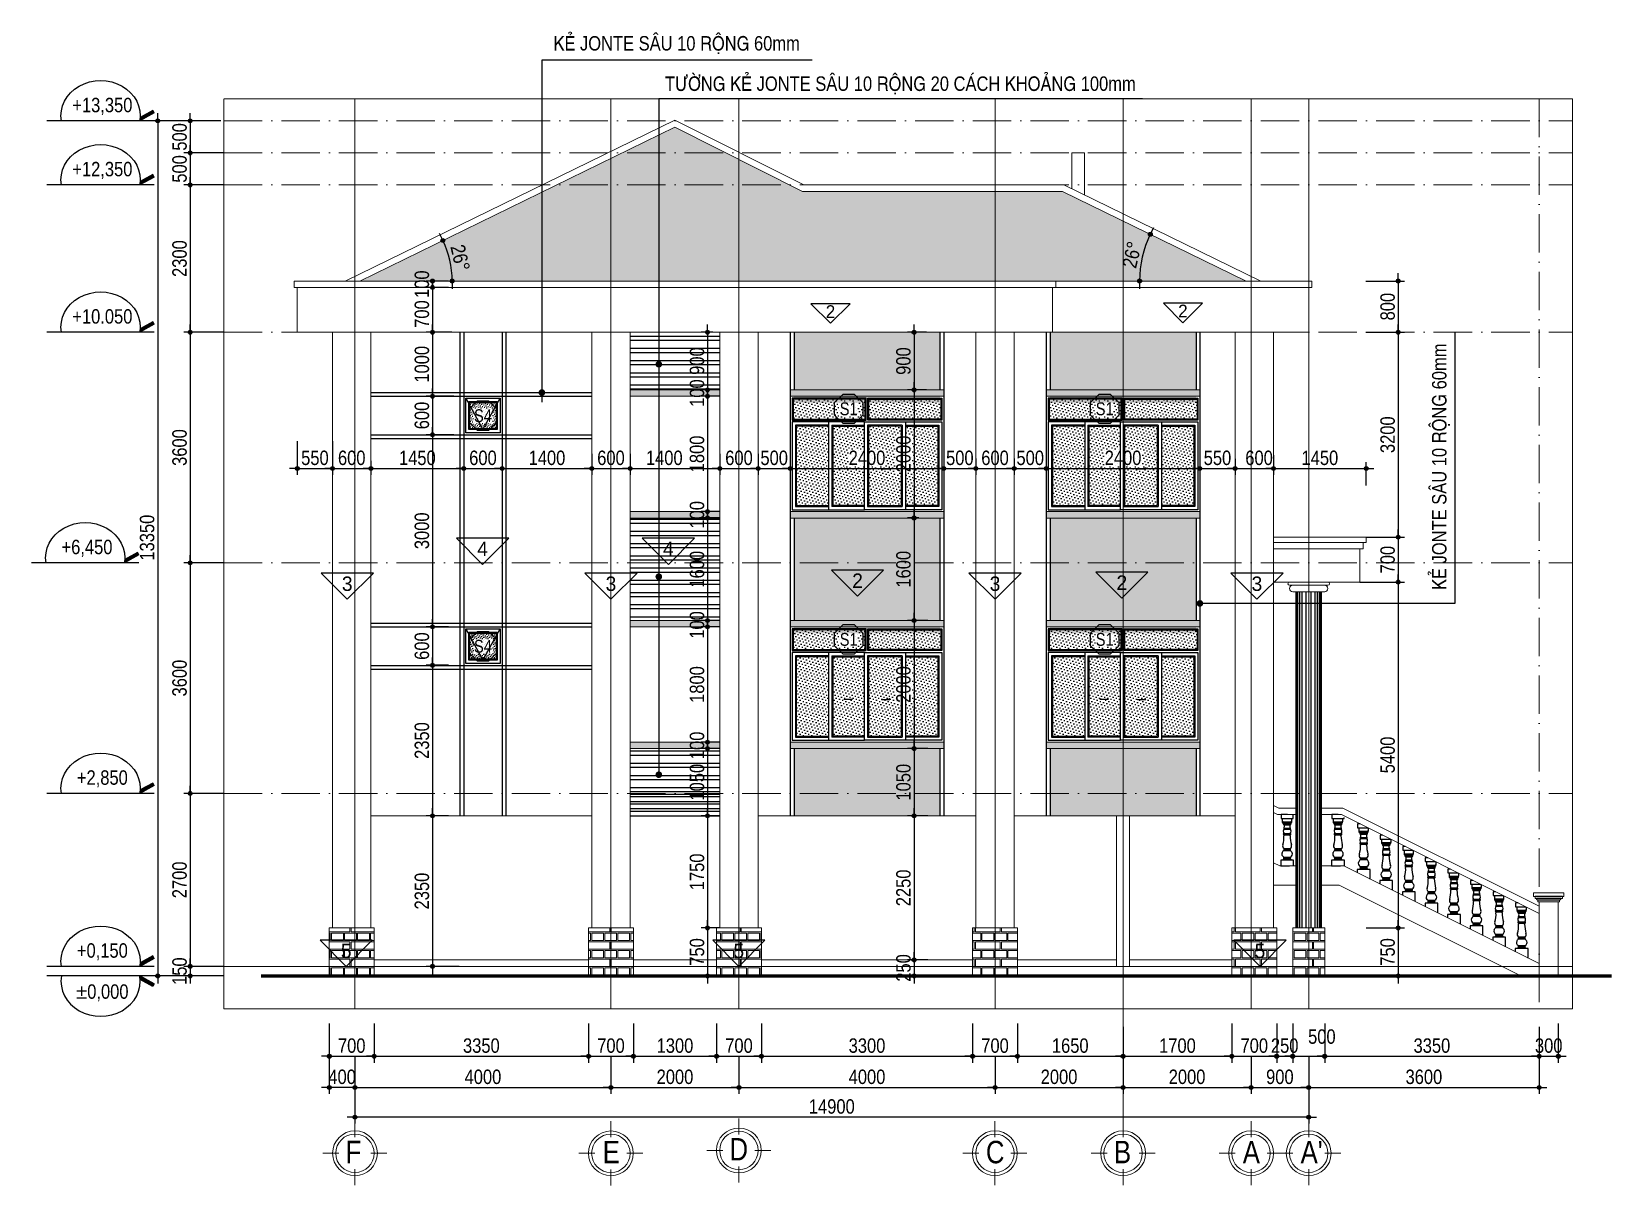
# Model space of a CAD drawing. Header units: millimetres. Extents: x 2594 to 27305, y 1526 to 19538.
import ezdxf
from ezdxf.enums import TextEntityAlignment as Align

# ---------------------------------------------------------------- set-up
doc = ezdxf.new("R2010")
doc.units = ezdxf.units.MM
doc.linetypes.add('ACAD_ISO10W100', pattern=[18, 12, -3, 0, -3])
for name, color, linetype, lineweight in [('CAY', 84, 'Continuous', 5), ('HACHT', 8, 'Continuous', 5), ('NET-THAY', 2, 'Continuous', 13), ('TEN TRUC', 3, 'Continuous', 18), ('TRUC', 24, 'Continuous', 0)]:
    doc.layers.add(name, color=color, linetype=linetype, lineweight=lineweight)
for name, color, linetype in [('DIM', 1, 'Continuous'), ('DOOR', 20, 'Continuous'), ('HACTH', 8, 'Continuous'), ('HATCH', 8, 'Continuous'), ('HATCHNGOI', 22, 'Continuous'), ('KINH 1', 142, 'Continuous'), ('TAGS', 60, 'Continuous'), ('TEXT', 7, 'Continuous')]:
    doc.layers.add(name, color=color, linetype=linetype)
doc.styles.add('1', font='', dxfattribs={"height": 250})
doc.styles.add('AVO', font='')
doc.styles.add('HEL-CONDENSE', font='')
doc.styles.get("Standard").update_dxf_attribs({"font": 'arial.ttf'})
doc.styles.add('VNI-HELVE-CONDENSEN', font='')
doc.styles.get('1').set_extended_font_data('VNI-Helve-Condense')
doc.styles.get('AVO').set_extended_font_data('VNI-Avo')
doc.styles.get('HEL-CONDENSE').set_extended_font_data('VNI-Helve-Condense')
doc.styles.get('VNI-HELVE-CONDENSEN').set_extended_font_data('VNI-Helve-Condense')
doc.dimstyles.new('D100', dxfattribs={"dimtxt": 225, "dimasz": 1.2, "dimexe": 100, "dimexo": 0, "dimgap": 50, "dimtad": 1, "dimdec": 0, "dimzin": 13, "dimdsep": 46, "dimtxsty": 'HEL-CONDENSE', "dimblk": 'D50', "dimcen": 0, "dimclrd": 1, "dimclre": 1, "dimclrt": 7, "dimadec": 0, "dimazin": 0, "dimtfac": 1, "dimtdec": 0, "dimtmove": 0, "dimatfit": 3, "dimldrblk": 'D50', "dimfxl": 1, "dimtolj": 1, "dimtzin": 13, "dimarcsym": 0})
doc.dimstyles.get("Standard").update_dxf_attribs({"dimtxt": 0.18, "dimasz": 0.18, "dimexe": 0.18, "dimexo": 0.0625, "dimgap": 0.09, "dimtad": 0, "dimtih": 1, "dimtoh": 1, "dimdec": 4, "dimzin": 0, "dimdsep": 46, "dimtxsty": 'Standard', "dimcen": 0.09, "dimadec": 0, "dimazin": 0, "dimtfac": 1, "dimtdec": 4, "dimtofl": 0, "dimtmove": 0, "dimatfit": 3, "dimfxl": 1, "dimtolj": 1, "dimtzin": 0, "dimarcsym": 0})
pattern_1 = [(37.5, (-1291695.483, -223611.307), (-1.2000235, 36.7059928), [0, -28.956, 0, -32.385, 0, -30.95625]), (7.5, (-1291695.483, -223611.307), (33.7142462, 53.7618825), [0, -15.621, 0, -26.0985, 0, -10.00125]), (327.5, (-1291718.915, -223611.307), (59.3244278, 0.10778885), [0, -9.525, 0, -34.29, 0, -44.7675]), (317.5, (-1291718.915, -223611.307), (57.266734, 16.7196992), [0, -4.7625, 0, -22.479, 0, -25.7175])]
pattern_2 = [(97.5, (1089047.27, 349932.04), (70.350659, 65.896356), [0, -76, 0, -85, 0, -81.25]), (127.5, (1089047.27, 349932.04), (37.206876, 162.348986), [0, -41, 0, -68.5, 0, -26.25]), (167.5, (1089090.76, 349888.55), (-109.9014636, 110.301619), [0, -25, 0, -90, 0, -117.5]), (177.5, (1089090.76, 349888.55), (-75.252108, 137.313143), [0, -12.5, 0, -59, 0, -67.5])]
pattern_3 = [(180, (-1291695.48, -223911.3), (-3e-14, -270.968), [387.35, -19.05]), (180, (-1291695.48, -224025.6), (-3e-14, -270.968), [387.35, -19.05]), (180, (-1291797.08, -224046.8), (-3e-14, -270.968), [184.15, -19.05]), (180, (-1291797.08, -224161.1), (-3e-14, -270.968), [184.15, -19.05]), (270, (-1291695.5, -223911.3), (406.4, -7e-14), [114.3, -156.6672]), (270, (-1291676.43, -223911.3), (406.4, -7e-14), [114.3, -156.6672]), (270, (-1291797.08, -224046.8), (203.2, -4e-14), [114.3, -156.6672]), (270, (-1291778.03, -224046.8), (203.2, -4e-14), [114.3, -156.6672])]

msp = doc.modelspace()

# ---------------------------------------------------------------- texts
at = {"layer": 'TEXT', "char_height": 225, "attachment_point": 2, "style": '1'}
for s, insert in [(' KEÛ JONTE SAÂU 10 ROÄNG 60mm', (12635.196, 19468.607)), ('TÖÔØNG KEÛ JONTE SAÂU 10 ROÄNG 20 CAÙCH KHOAÛNG 100mm', (16165.647, 18838.938))]:
    msp.add_mtext(s, dxfattribs=dict(at, insert=insert))
at = {"layer": 'TEXT', "insert": (24472.599, 12709.202), "char_height": 225, "attachment_point": 2, "rotation": 90, "style": '1'}
msp.add_mtext(' KEÛ JONTE SAÂU 10 ROÄNG 60mm', dxfattribs=at)

# ---------------------------------------------------------------- blocks, each defined once
blk = doc.blocks.new('D50')
at = {"layer": 'DIM'}
blk.add_hatch(color=256, dxfattribs=at).paths.add_polyline_path([(25, 0, 1), (-25, 0, 1)])
blk.add_line((25, 0), (100, 0), dxfattribs=at)
blk.add_circle((0, 0), 25, dxfattribs=at)
blk = doc.blocks.new('*D157')
at = {"layer": 'DEFPOINTS', "color": 0, "transparency": 16777216}
for p in [(7645, 3541), (11645, 3541), (11645, 3054)]:
    blk.add_point(p, dxfattribs=at)
at = {"layer": 'DIM', "color": 1, "lineweight": -2, "transparency": 16777216}
for p, q in [((7645, 3541), (7645, 2954)), ((11645, 3541), (11645, 2954)), ((7646, 3054), (11644, 3054))]:
    blk.add_line(p, q, dxfattribs=at)
at = {"layer": 'DIM', "color": 1, "lineweight": -2, "transparency": 16777216, "xscale": 1.199999999999999, "yscale": 1.199999999999999, "zscale": 1.199999999999999, "rotation": 180}
blk.add_blockref('D50', (7645, 3054), dxfattribs=at)
at = {"layer": 'DIM', "color": 1, "lineweight": -2, "transparency": 16777216, "xscale": 1.199999999999999, "yscale": 1.199999999999999, "zscale": 1.199999999999999}
blk.add_blockref('D50', (11645, 3054), dxfattribs=at)
at = {"layer": 'DIM', "color": 7, "transparency": 16777216, "insert": (9645, 3219), "char_height": 225, "attachment_point": 5, "style": 'HEL-CONDENSE'}
blk.add_mtext('\\A1;4000', dxfattribs=at)
blk = doc.blocks.new('*D158')
at = {"layer": 'DEFPOINTS', "color": 0, "transparency": 16777216}
for p in [(11645, 3541), (13645, 3541), (13645, 3054)]:
    blk.add_point(p, dxfattribs=at)
at = {"layer": 'DIM', "color": 1, "lineweight": -2, "transparency": 16777216}
for p, q in [((11645, 3541), (11645, 2954)), ((13645, 3541), (13645, 2954)), ((11646, 3054), (13644, 3054))]:
    blk.add_line(p, q, dxfattribs=at)
at = {"layer": 'DIM', "color": 1, "lineweight": -2, "transparency": 16777216, "xscale": 1.199999999999999, "yscale": 1.199999999999999, "zscale": 1.199999999999999, "rotation": 180}
blk.add_blockref('D50', (11645, 3054), dxfattribs=at)
at = {"layer": 'DIM', "color": 1, "lineweight": -2, "transparency": 16777216, "xscale": 1.199999999999999, "yscale": 1.199999999999999, "zscale": 1.199999999999999}
blk.add_blockref('D50', (13645, 3054), dxfattribs=at)
at = {"layer": 'DIM', "color": 7, "transparency": 16777216, "insert": (12645, 3219), "char_height": 225, "attachment_point": 5, "style": 'HEL-CONDENSE'}
blk.add_mtext('\\A1;2000', dxfattribs=at)
blk = doc.blocks.new('*D159')
at = {"layer": 'DEFPOINTS', "color": 0, "transparency": 16777216}
for p in [(13645, 3541), (17645, 3541), (17645, 3054)]:
    blk.add_point(p, dxfattribs=at)
at = {"layer": 'DIM', "color": 1, "lineweight": -2, "transparency": 16777216}
for p, q in [((13645, 3541), (13645, 2954)), ((17645, 3541), (17645, 2954)), ((13646, 3054), (17644, 3054))]:
    blk.add_line(p, q, dxfattribs=at)
at = {"layer": 'DIM', "color": 1, "lineweight": -2, "transparency": 16777216, "xscale": 1.199999999999999, "yscale": 1.199999999999999, "zscale": 1.199999999999999, "rotation": 180}
blk.add_blockref('D50', (13645, 3054), dxfattribs=at)
at = {"layer": 'DIM', "color": 1, "lineweight": -2, "transparency": 16777216, "xscale": 1.199999999999999, "yscale": 1.199999999999999, "zscale": 1.199999999999999}
blk.add_blockref('D50', (17645, 3054), dxfattribs=at)
at = {"layer": 'DIM', "color": 7, "transparency": 16777216, "insert": (15645, 3219), "char_height": 225, "attachment_point": 5, "style": 'HEL-CONDENSE'}
blk.add_mtext('\\A1;4000', dxfattribs=at)
blk = doc.blocks.new('*D160')
at = {"layer": 'DEFPOINTS', "color": 0, "transparency": 16777216}
for p in [(17645, 3541), (19645, 3541), (19645, 3054)]:
    blk.add_point(p, dxfattribs=at)
at = {"layer": 'DIM', "color": 1, "lineweight": -2, "transparency": 16777216}
for p, q in [((17645, 3541), (17645, 2954)), ((19645, 3541), (19645, 2954)), ((17646, 3054), (19644, 3054))]:
    blk.add_line(p, q, dxfattribs=at)
at = {"layer": 'DIM', "color": 1, "lineweight": -2, "transparency": 16777216, "xscale": 1.199999999999999, "yscale": 1.199999999999999, "zscale": 1.199999999999999, "rotation": 180}
blk.add_blockref('D50', (17645, 3054), dxfattribs=at)
at = {"layer": 'DIM', "color": 1, "lineweight": -2, "transparency": 16777216, "xscale": 1.199999999999999, "yscale": 1.199999999999999, "zscale": 1.199999999999999}
blk.add_blockref('D50', (19645, 3054), dxfattribs=at)
at = {"layer": 'DIM', "color": 7, "transparency": 16777216, "insert": (18645, 3219), "char_height": 225, "attachment_point": 5, "style": 'HEL-CONDENSE'}
blk.add_mtext('\\A1;2000', dxfattribs=at)
blk = doc.blocks.new('*D161')
at = {"layer": 'DEFPOINTS', "color": 0, "transparency": 16777216}
for p in [(7645, 3541), (22545, 3541), (7645, 2591)]:
    blk.add_point(p, dxfattribs=at)
at = {"layer": 'DIM', "color": 1, "lineweight": -2, "transparency": 16777216}
for p, q in [((7645, 3541), (7645, 2491)), ((22545, 3541), (22545, 2491)), ((22544, 2591), (7646, 2591))]:
    blk.add_line(p, q, dxfattribs=at)
at = {"layer": 'DIM', "color": 1, "lineweight": -2, "transparency": 16777216, "xscale": 1.199999999999999, "yscale": 1.199999999999999, "zscale": 1.199999999999999, "rotation": 180}
blk.add_blockref('D50', (7645, 2591), dxfattribs=at)
at = {"layer": 'DIM', "color": 1, "lineweight": -2, "transparency": 16777216, "xscale": 1.199999999999999, "yscale": 1.199999999999999, "zscale": 1.199999999999999}
blk.add_blockref('D50', (22545, 2591), dxfattribs=at)
at = {"layer": 'DIM', "color": 7, "transparency": 16777216, "insert": (15095, 2756), "char_height": 225, "attachment_point": 5, "style": 'HEL-CONDENSE'}
blk.add_mtext('\\A1;14900', dxfattribs=at)
blk = doc.blocks.new('A$C206177D3')
at = {"layer": 'TEN TRUC', "ltscale": 1000}
for p, q in [((-37, 240), (-37, 490)), ((-287, -10), (-537, -10)), ((463, -10), (213, -10)), ((-37, -510), (-37, -260))]:
    blk.add_line(p, q, dxfattribs=at)
blk.add_circle((-37, -10), 350, dxfattribs=at)
at = {"layer": 'TEN TRUC', "color": 254, "ltscale": 1000}
blk.add_circle((-37, -10), 300, dxfattribs=at)
blk = doc.blocks.new('*D162')
at = {"layer": 'DEFPOINTS', "color": 0, "transparency": 16777216}
for p in [(19645, 3541), (21645, 3541), (21645, 3054)]:
    blk.add_point(p, dxfattribs=at)
at = {"layer": 'DIM', "color": 1, "lineweight": -2, "transparency": 16777216}
for p, q in [((19645, 3541), (19645, 2954)), ((21645, 3541), (21645, 2954)), ((19646, 3054), (21644, 3054))]:
    blk.add_line(p, q, dxfattribs=at)
at = {"layer": 'DIM', "color": 1, "lineweight": -2, "transparency": 16777216, "xscale": 1.199999999999999, "yscale": 1.199999999999999, "zscale": 1.199999999999999, "rotation": 180}
blk.add_blockref('D50', (19645, 3054), dxfattribs=at)
at = {"layer": 'DIM', "color": 1, "lineweight": -2, "transparency": 16777216, "xscale": 1.199999999999999, "yscale": 1.199999999999999, "zscale": 1.199999999999999}
blk.add_blockref('D50', (21645, 3054), dxfattribs=at)
at = {"layer": 'DIM', "color": 7, "transparency": 16777216, "insert": (20645, 3219), "char_height": 225, "attachment_point": 5, "style": 'HEL-CONDENSE'}
blk.add_mtext('\\A1;2000', dxfattribs=at)
blk = doc.blocks.new('*D163')
at = {"layer": 'DEFPOINTS', "color": 0, "transparency": 16777216}
for p in [(21645, 3541), (22545, 3541), (22545, 3054)]:
    blk.add_point(p, dxfattribs=at)
at = {"layer": 'DIM', "color": 1, "lineweight": -2, "transparency": 16777216}
for p, q in [((21645, 3541), (21645, 2954)), ((22545, 3541), (22545, 2954)), ((21646, 3054), (22544, 3054))]:
    blk.add_line(p, q, dxfattribs=at)
at = {"layer": 'DIM', "color": 1, "lineweight": -2, "transparency": 16777216, "xscale": 1.199999999999999, "yscale": 1.199999999999999, "zscale": 1.199999999999999, "rotation": 180}
blk.add_blockref('D50', (21645, 3054), dxfattribs=at)
at = {"layer": 'DIM', "color": 1, "lineweight": -2, "transparency": 16777216, "xscale": 1.199999999999999, "yscale": 1.199999999999999, "zscale": 1.199999999999999}
blk.add_blockref('D50', (22545, 3054), dxfattribs=at)
at = {"layer": 'DIM', "color": 7, "transparency": 16777216, "insert": (22095, 3219), "char_height": 225, "attachment_point": 5, "style": 'HEL-CONDENSE'}
blk.add_mtext('\\A1;900', dxfattribs=at)
blk = doc.blocks.new('*D164')
at = {"layer": 'DEFPOINTS', "color": 0, "transparency": 16777216}
for p in [(7645, 3541), (7245, 3441), (7245, 3054)]:
    blk.add_point(p, dxfattribs=at)
at = {"layer": 'DIM', "color": 1, "lineweight": -2, "transparency": 16777216}
for p, q in [((7645, 3541), (7645, 2954)), ((7245, 3441), (7245, 2954)), ((7644, 3054), (7246, 3054))]:
    blk.add_line(p, q, dxfattribs=at)
at = {"layer": 'DIM', "color": 1, "lineweight": -2, "transparency": 16777216, "xscale": 1.199999999999999, "yscale": 1.199999999999999, "zscale": 1.199999999999999, "rotation": 180}
blk.add_blockref('D50', (7245, 3054), dxfattribs=at)
at = {"layer": 'DIM', "color": 1, "lineweight": -2, "transparency": 16777216, "xscale": 1.199999999999999, "yscale": 1.199999999999999, "zscale": 1.199999999999999}
blk.add_blockref('D50', (7645, 3054), dxfattribs=at)
at = {"layer": 'DIM', "color": 7, "transparency": 16777216, "insert": (7445, 3219), "char_height": 225, "attachment_point": 5, "style": 'HEL-CONDENSE'}
blk.add_mtext('\\A1;400', dxfattribs=at)
blk = doc.blocks.new('*D165')
at = {"layer": 'DEFPOINTS', "color": 0, "transparency": 16777216}
for p in [(22545, 3541), (26145, 3541), (26145, 3054)]:
    blk.add_point(p, dxfattribs=at)
at = {"layer": 'DIM', "color": 1, "lineweight": -2, "transparency": 16777216}
for p, q in [((22545, 3541), (22545, 2954)), ((26145, 3541), (26145, 2954)), ((22546, 3054), (26144, 3054))]:
    blk.add_line(p, q, dxfattribs=at)
at = {"layer": 'DIM', "color": 1, "lineweight": -2, "transparency": 16777216, "xscale": 1.199999999999999, "yscale": 1.199999999999999, "zscale": 1.199999999999999, "rotation": 180}
blk.add_blockref('D50', (22545, 3054), dxfattribs=at)
at = {"layer": 'DIM', "color": 1, "lineweight": -2, "transparency": 16777216, "xscale": 1.199999999999999, "yscale": 1.199999999999999, "zscale": 1.199999999999999}
blk.add_blockref('D50', (26145, 3054), dxfattribs=at)
at = {"layer": 'DIM', "color": 7, "transparency": 16777216, "insert": (24345, 3219), "char_height": 225, "attachment_point": 5, "style": 'HEL-CONDENSE'}
blk.add_mtext('\\A1;3600', dxfattribs=at)
blk = doc.blocks.new('KH-CUADI')
at = {"layer": 'TAGS'}
blk.add_lwpolyline([(-124, 300), (-300, 124), (-300, -124), (-124, -300), (124, -300), (300, -124), (300, 124), (124, 300)], close=True, dxfattribs=at)
at = {"layer": 'TAGS', "style": 'VNI-HELVE-CONDENSEN'}
blk.add_attdef('D', text='', height=300, dxfattribs=at).set_placement((0, 0), align=Align.MIDDLE)
blk = doc.blocks.new('A$C11FB6725')
at = {"layer": 'KINH 1'}
h = blk.add_hatch(dxfattribs=at)
h.set_pattern_fill('DOTS', color=256, scale=750, angle=45, style=0)
h.set_pattern_definition([(45, (0, 0), (-16.5728, 49.71845), [0, -46.875])])
h.paths.add_polyline_path([(60, -459), (-1065, -459), (-1065, -769), (60, -769)])
h.paths.add_polyline_path([(1245, -459), (120, -459), (120, -769), (1245, -769)])
h.paths.add_polyline_path([(1195, -879), (690, -879), (690, -2119), (1195, -2119)])
h.paths.add_polyline_path([(625, -879), (113, -879), (113, -2119), (625, -2119)])
h.paths.add_polyline_path([(48, -879), (-445, -879), (-445, -2119), (48, -2119)])
h.paths.add_polyline_path([(-510, -879), (-1015, -879), (-1015, -2119), (-510, -2119)])
at = {"layer": 'DOOR'}
for p, q in [((75, -784), (75, -444)), ((105, -784), (105, -444)), ((48, -814), (-1080, -814)), ((-510, -864), (-1030, -864)), ((-1030, -864), (-1030, -2134)), ((-510, -814), (-510, -2184)), ((-460, -864), (-460, -2134)), ((-460, -864), (48, -864)), ((48, -814), (1260, -814)), ((640, -864), (98, -864)), ((98, -864), (98, -2134)), ((640, -864), (640, -2134)), ((690, -814), (690, -2184)), ((690, -864), (1210, -864)), ((1210, -864), (1210, -2134)), ((-1030, -2134), (-510, -2134)), ((48, -2134), (-460, -2134)), ((98, -2134), (640, -2134)), ((1210, -2134), (690, -2134))]:
    blk.add_line(p, q, dxfattribs=at)
at = {"layer": 'DOOR', "color": 8}
for p, q in [((-510, -879), (-1015, -879)), ((-1015, -879), (-1015, -2119)), ((-445, -879), (-445, -2119)), ((-445, -879), (48, -879)), ((625, -879), (113, -879)), ((113, -879), (113, -2119)), ((625, -879), (625, -2119)), ((690, -879), (1195, -879)), ((1195, -879), (1195, -2119)), ((-1015, -2119), (-510, -2119)), ((48, -2119), (-445, -2119)), ((113, -2119), (625, -2119)), ((1195, -2119), (690, -2119))]:
    blk.add_line(p, q, dxfattribs=at)
at = {"layer": 'DOOR'}
for points in [[(75, -444), (-1080, -444), (-1080, -784), (75, -784)], [(105, -444), (1260, -444), (1260, -784), (105, -784)], [(-1080, -814), (-1080, -2184), (48, -2184), (48, -814)], [(1260, -814), (1260, -2184), (48, -2184), (48, -814)], [(-138, -1548), (-268, -1548), (-255, -1527)], [(317, -1548), (448, -1548), (434, -1527)]]:
    blk.add_lwpolyline(points, dxfattribs=at)
at = {"layer": 'DOOR', "color": 8}
for points in [[(60, -769), (60, -459), (-1065, -459), (-1065, -769), (60, -769)], [(120, -769), (120, -459), (1245, -459), (1245, -769), (120, -769)]]:
    blk.add_lwpolyline(points, close=True, dxfattribs=at)
at = {"layer": 'NET-THAY'}
for p, q in [((-1110, -414), (1290, -414)), ((1290, -2214), (1290, -414)), ((-1110, -2214), (1290, -2214))]:
    blk.add_line(p, q, dxfattribs=at)
blk.add_lwpolyline([(-1110, -414), (-1110, -2214)], dxfattribs=at)
at = {"layer": 'TAGS', "linetype": 'Continuous'}
ref = blk.add_blockref('KH-CUADI', (-197, -609), dxfattribs=dict(at, xscale=0.75, yscale=0.75, zscale=0.75, rotation=180))
ref.add_attrib('D', 'S1', dxfattribs={"color": 7, "height": 200, "style": 'VNI-HELVE-CONDENSEN'}).set_placement((-197, -609), align=Align.MIDDLE)
blk = doc.blocks.new('CAODO')
at = {"layer": 'TAGS', "linetype": 'Continuous'}
h = blk.add_hatch(color=256, dxfattribs=at)
edge = h.paths.add_edge_path()
edge.add_line((-907, 181), (-931, 138))
edge.add_line((-931, 138), (-681, 0))
edge.add_ellipse((0, 87), major_axis=(688, 0), ratio=0.890858, start_angle=182.4779, end_angle=188.1666, ccw=False)
edge.add_line((-687, 61), (-907, 181))
for p, q in [((-931, 138), (-907, 181)), ((-931, 138), (-681, 0)), ((-931, 0), (931, 0)), ((-907, 181), (-687, 61))]:
    blk.add_line(p, q, dxfattribs=at)
blk.add_ellipse((0, 87), major_axis=(688, 0), ratio=0.890858, start_param=-0.142534, end_param=3.284126, dxfattribs=at)
at = {"layer": 'TAGS', "linetype": 'Continuous', "style": 'VNI-HELVE-CONDENSEN'}
blk.add_attdef('0.000', text='', height=250, dxfattribs=at).set_placement((0, 232), align=Align.MIDDLE_CENTER)
blk = doc.blocks.new('*D166')
at = {"layer": 'DEFPOINTS', "color": 0, "transparency": 16777216}
for p in [(5595, 17645), (5071, 17145), (5595, 17145)]:
    blk.add_point(p, dxfattribs=at)
at = {"layer": 'DIM', "color": 1, "lineweight": -2, "transparency": 16777216}
for p, q in [((5595, 17645), (4971, 17645)), ((5071, 17643), (5071, 17146)), ((5595, 17145), (4971, 17145))]:
    blk.add_line(p, q, dxfattribs=at)
at = {"layer": 'DIM', "color": 1, "lineweight": -2, "transparency": 16777216, "xscale": 1.199999999999999, "yscale": 1.199999999999999, "zscale": 1.199999999999999}
for p, rotation in [((5071, 17645), 90), ((5071, 17145), 270)]:
    blk.add_blockref('D50', p, dxfattribs=dict(at, rotation=rotation))
at = {"layer": 'DIM', "color": 7, "transparency": 16777216, "insert": (4906, 17395), "char_height": 225, "attachment_point": 5, "rotation": 90, "style": 'HEL-CONDENSE'}
blk.add_mtext('\\A1;500', dxfattribs=at)
blk = doc.blocks.new('*D167')
at = {"layer": 'DEFPOINTS', "color": 0, "transparency": 16777216}
for p in [(5595, 17145), (5071, 14845), (5595, 14845)]:
    blk.add_point(p, dxfattribs=at)
at = {"layer": 'DIM', "color": 1, "lineweight": -2, "transparency": 16777216}
for p, q in [((5595, 17145), (4971, 17145)), ((5071, 17143), (5071, 14846)), ((5595, 14845), (4971, 14845))]:
    blk.add_line(p, q, dxfattribs=at)
at = {"layer": 'DIM', "color": 1, "lineweight": -2, "transparency": 16777216, "xscale": 1.199999999999999, "yscale": 1.199999999999999, "zscale": 1.199999999999999}
for p, rotation in [((5071, 17145), 90), ((5071, 14845), 270)]:
    blk.add_blockref('D50', p, dxfattribs=dict(at, rotation=rotation))
at = {"layer": 'DIM', "color": 7, "transparency": 16777216, "insert": (4906, 15995), "char_height": 225, "attachment_point": 5, "rotation": 90, "style": 'HEL-CONDENSE'}
blk.add_mtext('\\A1;2300', dxfattribs=at)
blk = doc.blocks.new('*D168')
at = {"layer": 'DEFPOINTS', "color": 0, "transparency": 16777216}
for p in [(5595, 14845), (5071, 11245), (5595, 11245)]:
    blk.add_point(p, dxfattribs=at)
at = {"layer": 'DIM', "color": 1, "lineweight": -2, "transparency": 16777216}
for p, q in [((5595, 14845), (4971, 14845)), ((5071, 14843), (5071, 11246)), ((5595, 11245), (4971, 11245))]:
    blk.add_line(p, q, dxfattribs=at)
at = {"layer": 'DIM', "color": 1, "lineweight": -2, "transparency": 16777216, "xscale": 1.199999999999999, "yscale": 1.199999999999999, "zscale": 1.199999999999999}
for p, rotation in [((5071, 14845), 90), ((5071, 11245), 270)]:
    blk.add_blockref('D50', p, dxfattribs=dict(at, rotation=rotation))
at = {"layer": 'DIM', "color": 7, "transparency": 16777216, "insert": (4906, 13045), "char_height": 225, "attachment_point": 5, "rotation": 90, "style": 'HEL-CONDENSE'}
blk.add_mtext('\\A1;3600', dxfattribs=at)
blk = doc.blocks.new('*D169')
at = {"layer": 'DEFPOINTS', "color": 0, "transparency": 16777216}
for p in [(5595, 11245), (5071, 7645), (5595, 7645)]:
    blk.add_point(p, dxfattribs=at)
at = {"layer": 'DIM', "color": 1, "lineweight": -2, "transparency": 16777216}
for p, q in [((5595, 11245), (4971, 11245)), ((5071, 11243), (5071, 7646)), ((5595, 7645), (4971, 7645))]:
    blk.add_line(p, q, dxfattribs=at)
at = {"layer": 'DIM', "color": 1, "lineweight": -2, "transparency": 16777216, "xscale": 1.199999999999999, "yscale": 1.199999999999999, "zscale": 1.199999999999999}
for p, rotation in [((5071, 11245), 90), ((5071, 7645), 270)]:
    blk.add_blockref('D50', p, dxfattribs=dict(at, rotation=rotation))
at = {"layer": 'DIM', "color": 7, "transparency": 16777216, "insert": (4906, 9445), "char_height": 225, "attachment_point": 5, "rotation": 90, "style": 'HEL-CONDENSE'}
blk.add_mtext('\\A1;3600', dxfattribs=at)
blk = doc.blocks.new('*D170')
at = {"layer": 'DEFPOINTS', "color": 0, "transparency": 16777216}
for p in [(5595, 7645), (5071, 4945), (5595, 4945)]:
    blk.add_point(p, dxfattribs=at)
at = {"layer": 'DIM', "color": 1, "lineweight": -2, "transparency": 16777216}
for p, q in [((5595, 7645), (4971, 7645)), ((5071, 7643), (5071, 4946)), ((5595, 4945), (4971, 4945))]:
    blk.add_line(p, q, dxfattribs=at)
at = {"layer": 'DIM', "color": 1, "lineweight": -2, "transparency": 16777216, "xscale": 1.199999999999999, "yscale": 1.199999999999999, "zscale": 1.199999999999999}
for p, rotation in [((5071, 7645), 90), ((5071, 4945), 270)]:
    blk.add_blockref('D50', p, dxfattribs=dict(at, rotation=rotation))
at = {"layer": 'DIM', "color": 7, "transparency": 16777216, "insert": (4906, 6295), "char_height": 225, "attachment_point": 5, "rotation": 90, "style": 'HEL-CONDENSE'}
blk.add_mtext('\\A1;2700', dxfattribs=at)
blk = doc.blocks.new('*D171')
at = {"layer": 'DEFPOINTS', "color": 0, "transparency": 16777216}
for p in [(5595, 4945), (5071, 4795), (5595, 4795)]:
    blk.add_point(p, dxfattribs=at)
at = {"layer": 'DIM', "color": 1, "lineweight": -2, "transparency": 16777216}
for p, q in [((5595, 4945), (4971, 4945)), ((5071, 4943), (5071, 4796)), ((5595, 4795), (4971, 4795))]:
    blk.add_line(p, q, dxfattribs=at)
at = {"layer": 'DIM', "color": 1, "lineweight": -2, "transparency": 16777216, "xscale": 1.199999999999999, "yscale": 1.199999999999999, "zscale": 1.199999999999999}
for p, rotation in [((5071, 4945), 90), ((5071, 4795), 270)]:
    blk.add_blockref('D50', p, dxfattribs=dict(at, rotation=rotation))
at = {"layer": 'DIM', "color": 7, "transparency": 16777216, "insert": (4906, 4870), "char_height": 225, "attachment_point": 5, "rotation": 90, "style": 'HEL-CONDENSE'}
blk.add_mtext('\\A1;150', dxfattribs=at)
blk = doc.blocks.new('*D172')
at = {"layer": 'DEFPOINTS', "color": 0, "transparency": 16777216}
for p in [(4971, 18145), (4564, 4795), (4971, 4795)]:
    blk.add_point(p, dxfattribs=at)
at = {"layer": 'DIM', "color": 1, "lineweight": -2, "transparency": 16777216}
for p, q in [((4971, 18145), (4464, 18145)), ((4564, 18143), (4564, 4796)), ((4971, 4795), (4464, 4795))]:
    blk.add_line(p, q, dxfattribs=at)
at = {"layer": 'DIM', "color": 1, "lineweight": -2, "transparency": 16777216, "xscale": 1.199999999999999, "yscale": 1.199999999999999, "zscale": 1.199999999999999}
for p, rotation in [((4564, 18145), 90), ((4564, 4795), 270)]:
    blk.add_blockref('D50', p, dxfattribs=dict(at, rotation=rotation))
at = {"layer": 'DIM', "color": 7, "transparency": 16777216, "insert": (4399, 11638), "char_height": 225, "attachment_point": 5, "rotation": 90, "style": 'HEL-CONDENSE'}
blk.add_mtext('\\A1;13350', dxfattribs=at)
blk = doc.blocks.new('*D109')
at = {"layer": 'DEFPOINTS', "color": 0, "transparency": 16777216}
for p in [(5548, 18145), (5071, 17645), (5548, 17645)]:
    blk.add_point(p, dxfattribs=at)
at = {"layer": 'DIM', "color": 1, "lineweight": -2, "transparency": 16777216}
for p, q in [((5548, 18145), (4971, 18145)), ((5071, 18143), (5071, 17646)), ((5548, 17645), (4971, 17645))]:
    blk.add_line(p, q, dxfattribs=at)
at = {"layer": 'DIM', "color": 1, "lineweight": -2, "transparency": 16777216, "xscale": 1.199999999999999, "yscale": 1.199999999999999, "zscale": 1.199999999999999}
for p, rotation in [((5071, 18145), 90), ((5071, 17645), 270)]:
    blk.add_blockref('D50', p, dxfattribs=dict(at, rotation=rotation))
at = {"layer": 'DIM', "color": 7, "transparency": 16777216, "insert": (4906, 17895), "char_height": 225, "attachment_point": 5, "rotation": 90, "style": 'HEL-CONDENSE'}
blk.add_mtext('\\A1;500', dxfattribs=at)
blk = doc.blocks.new('A$C4A8B6C2C')
at = {"layer": 'KINH 1'}
h = blk.add_hatch(dxfattribs=at)
h.set_pattern_fill('DOTS', color=256, scale=500, angle=45, style=0)
h.set_pattern_definition([(45, (-1273474.515, 328548.945), (-11.04854346, 33.1456304), [0, -31.25])])
h.paths.add_polyline_path([(-65, 410), (-475, 410), (-475, 0), (-65, 0)])
at = {"layer": 'DOOR'}
for points in [[(-540, 475), (0, 475), (0, -65), (-540, -65)], [(-490, 425), (-50, 425), (-50, -15), (-490, -15)]]:
    blk.add_lwpolyline(points, close=True, dxfattribs=at)
at = {"layer": 'DOOR', "color": 8}
blk.add_lwpolyline([(-540, 475), (-270, -15), (0, 475)], dxfattribs=at)
blk.add_lwpolyline([(-475, 410), (-65, 410), (-65, 0), (-475, 0)], close=True, dxfattribs=at)
at = {"layer": 'NET-THAY'}
blk.add_lwpolyline([(-570, 505), (30, 505), (30, -95), (-570, -95), (-570, 505)], dxfattribs=at)
blk = doc.blocks.new('A$C748B6192')
at = {"layer": 'DOOR'}
blk.add_blockref('A$C4A8B6C2C', (2788, 495), dxfattribs=at)
at = {"layer": 'TAGS', "linetype": 'Continuous'}
ref = blk.add_blockref('KH-CUADI', (2518, 698), dxfattribs=dict(at, xscale=0.75, yscale=0.75, zscale=0.75, rotation=180))
ref.add_attrib('D', 'S4', dxfattribs={"color": 7, "height": 200, "style": 'VNI-HELVE-CONDENSEN'}).set_placement((2518, 698), align=Align.MIDDLE)
blk = doc.blocks.new('*D110')
at = {"layer": 'DEFPOINTS', "color": 0, "linetype": 'Continuous', "transparency": 16777216}
for p in [(9107, 15645), (8857, 15545), (9107, 15545)]:
    blk.add_point(p, dxfattribs=at)
at = {"layer": 'DIM', "color": 1, "linetype": 'Continuous', "lineweight": -2, "transparency": 16777216}
for p, q in [((9107, 15645), (8757, 15645)), ((8857, 15646), (8857, 15647)), ((8857, 15645), (8857, 15545)), ((9107, 15545), (8757, 15545)), ((8857, 15543), (8857, 15542))]:
    blk.add_line(p, q, dxfattribs=at)
at = {"layer": 'DIM', "color": 1, "linetype": 'Continuous', "lineweight": -2, "transparency": 16777216, "xscale": 1.199999999999999, "yscale": 1.199999999999999, "zscale": 1.199999999999999}
for p, rotation in [((8857, 15645), 270), ((8857, 15545), 90)]:
    blk.add_blockref('D50', p, dxfattribs=dict(at, rotation=rotation))
at = {"layer": 'DIM', "color": 7, "linetype": 'Continuous', "transparency": 16777216, "insert": (8692, 15595), "char_height": 225, "attachment_point": 5, "rotation": 90, "style": 'HEL-CONDENSE'}
blk.add_mtext('\\A1;100', dxfattribs=at)
blk = doc.blocks.new('*D111')
at = {"layer": 'DEFPOINTS', "color": 0, "linetype": 'Continuous', "transparency": 16777216}
for p in [(9107, 15545), (8857, 14845), (9157, 14845)]:
    blk.add_point(p, dxfattribs=at)
at = {"layer": 'DIM', "color": 1, "linetype": 'Continuous', "lineweight": -2, "transparency": 16777216}
for p, q in [((9107, 15545), (8757, 15545)), ((8857, 15543), (8857, 14846)), ((9157, 14845), (8757, 14845))]:
    blk.add_line(p, q, dxfattribs=at)
at = {"layer": 'DIM', "color": 1, "linetype": 'Continuous', "lineweight": -2, "transparency": 16777216, "xscale": 1.199999999999999, "yscale": 1.199999999999999, "zscale": 1.199999999999999}
for p, rotation in [((8857, 15545), 90), ((8857, 14845), 270)]:
    blk.add_blockref('D50', p, dxfattribs=dict(at, rotation=rotation))
at = {"layer": 'DIM', "color": 7, "linetype": 'Continuous', "transparency": 16777216, "insert": (8692, 15129), "char_height": 225, "attachment_point": 5, "rotation": 90, "style": 'HEL-CONDENSE'}
blk.add_mtext('\\A1;700', dxfattribs=at)
blk = doc.blocks.new('*D112')
at = {"layer": 'DEFPOINTS', "color": 0, "linetype": 'Continuous', "transparency": 16777216}
for p in [(9157, 14845), (8857, 13845), (9191, 13845)]:
    blk.add_point(p, dxfattribs=at)
at = {"layer": 'DIM', "color": 1, "linetype": 'Continuous', "lineweight": -2, "transparency": 16777216}
for p, q in [((9157, 14845), (8757, 14845)), ((8857, 14843), (8857, 13846)), ((9191, 13845), (8757, 13845))]:
    blk.add_line(p, q, dxfattribs=at)
at = {"layer": 'DIM', "color": 1, "linetype": 'Continuous', "lineweight": -2, "transparency": 16777216, "xscale": 1.199999999999999, "yscale": 1.199999999999999, "zscale": 1.199999999999999}
for p, rotation in [((8857, 14845), 90), ((8857, 13845), 270)]:
    blk.add_blockref('D50', p, dxfattribs=dict(at, rotation=rotation))
at = {"layer": 'DIM', "color": 7, "linetype": 'Continuous', "transparency": 16777216, "insert": (8692, 14345), "char_height": 225, "attachment_point": 5, "rotation": 90, "style": 'HEL-CONDENSE'}
blk.add_mtext('\\A1;1000', dxfattribs=at)
blk = doc.blocks.new('*D113')
at = {"layer": 'DEFPOINTS', "color": 0, "linetype": 'Continuous', "transparency": 16777216}
for p in [(9191, 13845), (8857, 13245), (9191, 13245)]:
    blk.add_point(p, dxfattribs=at)
at = {"layer": 'DIM', "color": 1, "linetype": 'Continuous', "lineweight": -2, "transparency": 16777216}
for p, q in [((9191, 13845), (8757, 13845)), ((8857, 13843), (8857, 13246)), ((9191, 13245), (8757, 13245))]:
    blk.add_line(p, q, dxfattribs=at)
at = {"layer": 'DIM', "color": 1, "linetype": 'Continuous', "lineweight": -2, "transparency": 16777216, "xscale": 1.199999999999999, "yscale": 1.199999999999999, "zscale": 1.199999999999999}
for p, rotation in [((8857, 13845), 90), ((8857, 13245), 270)]:
    blk.add_blockref('D50', p, dxfattribs=dict(at, rotation=rotation))
at = {"layer": 'DIM', "color": 7, "linetype": 'Continuous', "transparency": 16777216, "insert": (8692, 13545), "char_height": 225, "attachment_point": 5, "rotation": 90, "style": 'HEL-CONDENSE'}
blk.add_mtext('\\A1;600', dxfattribs=at)
blk = doc.blocks.new('*D114')
at = {"layer": 'DEFPOINTS', "color": 0, "linetype": 'Continuous', "transparency": 16777216}
for p in [(9191, 13245), (8857, 10245), (9107, 10245)]:
    blk.add_point(p, dxfattribs=at)
at = {"layer": 'DIM', "color": 1, "linetype": 'Continuous', "lineweight": -2, "transparency": 16777216}
for p, q in [((9191, 13245), (8757, 13245)), ((8857, 13243), (8857, 10246)), ((9107, 10245), (8757, 10245))]:
    blk.add_line(p, q, dxfattribs=at)
at = {"layer": 'DIM', "color": 1, "linetype": 'Continuous', "lineweight": -2, "transparency": 16777216, "xscale": 1.199999999999999, "yscale": 1.199999999999999, "zscale": 1.199999999999999}
for p, rotation in [((8857, 13245), 90), ((8857, 10245), 270)]:
    blk.add_blockref('D50', p, dxfattribs=dict(at, rotation=rotation))
at = {"layer": 'DIM', "color": 7, "linetype": 'Continuous', "transparency": 16777216, "insert": (8692, 11745), "char_height": 225, "attachment_point": 5, "rotation": 90, "style": 'HEL-CONDENSE'}
blk.add_mtext('\\A1;3000', dxfattribs=at)
blk = doc.blocks.new('*D115')
at = {"layer": 'DEFPOINTS', "color": 0, "linetype": 'Continuous', "transparency": 16777216}
for p in [(9107, 10245), (8857, 9645), (9107, 9645)]:
    blk.add_point(p, dxfattribs=at)
at = {"layer": 'DIM', "color": 1, "linetype": 'Continuous', "lineweight": -2, "transparency": 16777216}
for p, q in [((9107, 10245), (8757, 10245)), ((8857, 10243), (8857, 9646)), ((9107, 9645), (8757, 9645))]:
    blk.add_line(p, q, dxfattribs=at)
at = {"layer": 'DIM', "color": 1, "linetype": 'Continuous', "lineweight": -2, "transparency": 16777216, "xscale": 1.199999999999999, "yscale": 1.199999999999999, "zscale": 1.199999999999999}
for p, rotation in [((8857, 10245), 90), ((8857, 9645), 270)]:
    blk.add_blockref('D50', p, dxfattribs=dict(at, rotation=rotation))
at = {"layer": 'DIM', "color": 7, "linetype": 'Continuous', "transparency": 16777216, "insert": (8692, 9945), "char_height": 225, "attachment_point": 5, "rotation": 90, "style": 'HEL-CONDENSE'}
blk.add_mtext('\\A1;600', dxfattribs=at)
blk = doc.blocks.new('*D116')
at = {"layer": 'DEFPOINTS', "color": 0, "linetype": 'Continuous', "transparency": 16777216}
for p in [(9107, 9645), (8857, 7295), (9107, 7295)]:
    blk.add_point(p, dxfattribs=at)
at = {"layer": 'DIM', "color": 1, "linetype": 'Continuous', "lineweight": -2, "transparency": 16777216}
for p, q in [((9107, 9645), (8757, 9645)), ((8857, 9643), (8857, 7296)), ((9107, 7295), (8757, 7295))]:
    blk.add_line(p, q, dxfattribs=at)
at = {"layer": 'DIM', "color": 1, "linetype": 'Continuous', "lineweight": -2, "transparency": 16777216, "xscale": 1.199999999999999, "yscale": 1.199999999999999, "zscale": 1.199999999999999}
for p, rotation in [((8857, 9645), 90), ((8857, 7295), 270)]:
    blk.add_blockref('D50', p, dxfattribs=dict(at, rotation=rotation))
at = {"layer": 'DIM', "color": 7, "linetype": 'Continuous', "transparency": 16777216, "insert": (8692, 8470), "char_height": 225, "attachment_point": 5, "rotation": 90, "style": 'HEL-CONDENSE'}
blk.add_mtext('\\A1;2350', dxfattribs=at)
blk = doc.blocks.new('*D117')
at = {"layer": 'DEFPOINTS', "color": 0, "linetype": 'Continuous', "transparency": 16777216}
for p in [(9107, 7295), (8857, 4945), (9271, 4945)]:
    blk.add_point(p, dxfattribs=at)
at = {"layer": 'DIM', "color": 1, "linetype": 'Continuous', "lineweight": -2, "transparency": 16777216}
for p, q in [((9107, 7295), (8757, 7295)), ((8857, 7293), (8857, 4946)), ((9271, 4945), (8757, 4945))]:
    blk.add_line(p, q, dxfattribs=at)
at = {"layer": 'DIM', "color": 1, "linetype": 'Continuous', "lineweight": -2, "transparency": 16777216, "xscale": 1.199999999999999, "yscale": 1.199999999999999, "zscale": 1.199999999999999}
for p, rotation in [((8857, 7295), 90), ((8857, 4945), 270)]:
    blk.add_blockref('D50', p, dxfattribs=dict(at, rotation=rotation))
at = {"layer": 'DIM', "color": 7, "linetype": 'Continuous', "transparency": 16777216, "insert": (8692, 6120), "char_height": 225, "attachment_point": 5, "rotation": 90, "style": 'HEL-CONDENSE'}
blk.add_mtext('\\A1;2350', dxfattribs=at)
blk = doc.blocks.new('*D118')
at = {"layer": 'DEFPOINTS', "color": 0, "linetype": 'Continuous', "transparency": 16777216}
for p in [(23440, 15645), (23440, 14845), (23943, 14845)]:
    blk.add_point(p, dxfattribs=at)
at = {"layer": 'DIM', "color": 1, "linetype": 'Continuous', "lineweight": -2, "transparency": 16777216}
for p, q in [((23440, 15645), (24043, 15645)), ((23943, 15643), (23943, 14846)), ((23440, 14845), (24043, 14845))]:
    blk.add_line(p, q, dxfattribs=at)
at = {"layer": 'DIM', "color": 1, "linetype": 'Continuous', "lineweight": -2, "transparency": 16777216, "xscale": 1.199999999999999, "yscale": 1.199999999999999, "zscale": 1.199999999999999}
for p, rotation in [((23943, 15645), 90), ((23943, 14845), 270)]:
    blk.add_blockref('D50', p, dxfattribs=dict(at, rotation=rotation))
at = {"layer": 'DIM', "color": 7, "linetype": 'Continuous', "transparency": 16777216, "insert": (23779, 15245), "char_height": 225, "attachment_point": 5, "rotation": 90, "style": 'HEL-CONDENSE'}
blk.add_mtext('\\A1;800', dxfattribs=at)
blk = doc.blocks.new('*D119')
at = {"layer": 'DEFPOINTS', "color": 0, "linetype": 'Continuous', "transparency": 16777216}
for p in [(23440, 14845), (23445, 11645), (23943, 11645)]:
    blk.add_point(p, dxfattribs=at)
at = {"layer": 'DIM', "color": 1, "linetype": 'Continuous', "lineweight": -2, "transparency": 16777216}
for p, q in [((23440, 14845), (24043, 14845)), ((23943, 14843), (23943, 11646)), ((23445, 11645), (24043, 11645))]:
    blk.add_line(p, q, dxfattribs=at)
at = {"layer": 'DIM', "color": 1, "linetype": 'Continuous', "lineweight": -2, "transparency": 16777216, "xscale": 1.199999999999999, "yscale": 1.199999999999999, "zscale": 1.199999999999999}
for p, rotation in [((23943, 14845), 90), ((23943, 11645), 270)]:
    blk.add_blockref('D50', p, dxfattribs=dict(at, rotation=rotation))
at = {"layer": 'DIM', "color": 7, "linetype": 'Continuous', "transparency": 16777216, "insert": (23779, 13245), "char_height": 225, "attachment_point": 5, "rotation": 90, "style": 'HEL-CONDENSE'}
blk.add_mtext('\\A1;3200', dxfattribs=at)
blk = doc.blocks.new('*D120')
at = {"layer": 'DEFPOINTS', "color": 0, "linetype": 'Continuous', "transparency": 16777216}
for p in [(23445, 11645), (23345, 10945), (23943, 10945)]:
    blk.add_point(p, dxfattribs=at)
at = {"layer": 'DIM', "color": 1, "linetype": 'Continuous', "lineweight": -2, "transparency": 16777216}
for p, q in [((23445, 11645), (24043, 11645)), ((23943, 11643), (23943, 10946)), ((23345, 10945), (24043, 10945))]:
    blk.add_line(p, q, dxfattribs=at)
at = {"layer": 'DIM', "color": 1, "linetype": 'Continuous', "lineweight": -2, "transparency": 16777216, "xscale": 1.199999999999999, "yscale": 1.199999999999999, "zscale": 1.199999999999999}
for p, rotation in [((23943, 11645), 90), ((23943, 10945), 270)]:
    blk.add_blockref('D50', p, dxfattribs=dict(at, rotation=rotation))
at = {"layer": 'DIM', "color": 7, "linetype": 'Continuous', "transparency": 16777216, "insert": (23779, 11295), "char_height": 225, "attachment_point": 5, "rotation": 90, "style": 'HEL-CONDENSE'}
blk.add_mtext('\\A1;700', dxfattribs=at)
blk = doc.blocks.new('*D121')
at = {"layer": 'DEFPOINTS', "color": 0, "linetype": 'Continuous', "transparency": 16777216}
for p in [(23345, 10945), (23444, 5545), (23943, 5545)]:
    blk.add_point(p, dxfattribs=at)
at = {"layer": 'DIM', "color": 1, "linetype": 'Continuous', "lineweight": -2, "transparency": 16777216}
for p, q in [((23345, 10945), (24043, 10945)), ((23943, 10943), (23943, 5546)), ((23444, 5545), (24043, 5545))]:
    blk.add_line(p, q, dxfattribs=at)
at = {"layer": 'DIM', "color": 1, "linetype": 'Continuous', "lineweight": -2, "transparency": 16777216, "xscale": 1.199999999999999, "yscale": 1.199999999999999, "zscale": 1.199999999999999}
for p, rotation in [((23943, 10945), 90), ((23943, 5545), 270)]:
    blk.add_blockref('D50', p, dxfattribs=dict(at, rotation=rotation))
at = {"layer": 'DIM', "color": 7, "linetype": 'Continuous', "transparency": 16777216, "insert": (23779, 8245), "char_height": 225, "attachment_point": 5, "rotation": 90, "style": 'HEL-CONDENSE'}
blk.add_mtext('\\A1;5400', dxfattribs=at)
blk = doc.blocks.new('*D122')
at = {"layer": 'DEFPOINTS', "color": 0, "linetype": 'Continuous', "transparency": 16777216}
for p in [(23444, 5545), (23499, 4795), (23943, 4795)]:
    blk.add_point(p, dxfattribs=at)
at = {"layer": 'DIM', "color": 1, "linetype": 'Continuous', "lineweight": -2, "transparency": 16777216}
for p, q in [((23444, 5545), (24043, 5545)), ((23943, 5543), (23943, 4796)), ((23499, 4795), (24043, 4795))]:
    blk.add_line(p, q, dxfattribs=at)
at = {"layer": 'DIM', "color": 1, "linetype": 'Continuous', "lineweight": -2, "transparency": 16777216, "xscale": 1.199999999999999, "yscale": 1.199999999999999, "zscale": 1.199999999999999}
for p, rotation in [((23943, 5545), 90), ((23943, 4795), 270)]:
    blk.add_blockref('D50', p, dxfattribs=dict(at, rotation=rotation))
at = {"layer": 'DIM', "color": 7, "linetype": 'Continuous', "transparency": 16777216, "insert": (23779, 5170), "char_height": 225, "attachment_point": 5, "rotation": 90, "style": 'HEL-CONDENSE'}
blk.add_mtext('\\A1;750', dxfattribs=at)
blk = doc.blocks.new('*D123')
at = {"layer": 'DEFPOINTS', "color": 0, "linetype": 'Continuous', "transparency": 16777216}
for p in [(6745, 13145), (7295, 13145), (7295, 12718)]:
    blk.add_point(p, dxfattribs=at)
at = {"layer": 'DIM', "color": 1, "linetype": 'Continuous', "lineweight": -2, "transparency": 16777216}
for p, q in [((6745, 13145), (6745, 12618)), ((7295, 13145), (7295, 12618)), ((6746, 12718), (7294, 12718))]:
    blk.add_line(p, q, dxfattribs=at)
at = {"layer": 'DIM', "color": 1, "linetype": 'Continuous', "lineweight": -2, "transparency": 16777216, "xscale": 1.199999999999999, "yscale": 1.199999999999999, "zscale": 1.199999999999999, "rotation": 180}
blk.add_blockref('D50', (6745, 12718), dxfattribs=at)
at = {"layer": 'DIM', "color": 1, "linetype": 'Continuous', "lineweight": -2, "transparency": 16777216, "xscale": 1.199999999999999, "yscale": 1.199999999999999, "zscale": 1.199999999999999}
blk.add_blockref('D50', (7295, 12718), dxfattribs=at)
at = {"layer": 'DIM', "color": 7, "linetype": 'Continuous', "transparency": 16777216, "insert": (7020, 12883), "char_height": 225, "attachment_point": 5, "style": 'HEL-CONDENSE'}
blk.add_mtext('\\A1;550', dxfattribs=at)
blk = doc.blocks.new('*D124')
at = {"layer": 'DEFPOINTS', "color": 0, "linetype": 'Continuous', "transparency": 16777216}
for p in [(7295, 13145), (7895, 12840), (7895, 12718)]:
    blk.add_point(p, dxfattribs=at)
at = {"layer": 'DIM', "color": 1, "linetype": 'Continuous', "lineweight": -2, "transparency": 16777216}
for p, q in [((7295, 13145), (7295, 12618)), ((7296, 12718), (7894, 12718)), ((7895, 12840), (7895, 12618))]:
    blk.add_line(p, q, dxfattribs=at)
at = {"layer": 'DIM', "color": 1, "linetype": 'Continuous', "lineweight": -2, "transparency": 16777216, "xscale": 1.199999999999999, "yscale": 1.199999999999999, "zscale": 1.199999999999999, "rotation": 180}
blk.add_blockref('D50', (7295, 12718), dxfattribs=at)
at = {"layer": 'DIM', "color": 1, "linetype": 'Continuous', "lineweight": -2, "transparency": 16777216, "xscale": 1.199999999999999, "yscale": 1.199999999999999, "zscale": 1.199999999999999}
blk.add_blockref('D50', (7895, 12718), dxfattribs=at)
at = {"layer": 'DIM', "color": 7, "linetype": 'Continuous', "transparency": 16777216, "insert": (7595, 12883), "char_height": 225, "attachment_point": 5, "style": 'HEL-CONDENSE'}
blk.add_mtext('\\A1;600', dxfattribs=at)
blk = doc.blocks.new('*D125')
at = {"layer": 'DEFPOINTS', "color": 0, "linetype": 'Continuous', "transparency": 16777216}
for p in [(9345, 12945), (7895, 12840), (9345, 12718)]:
    blk.add_point(p, dxfattribs=at)
at = {"layer": 'DIM', "color": 1, "linetype": 'Continuous', "lineweight": -2, "transparency": 16777216}
for p, q in [((9345, 12945), (9345, 12618)), ((7895, 12840), (7895, 12618)), ((7896, 12718), (9344, 12718))]:
    blk.add_line(p, q, dxfattribs=at)
at = {"layer": 'DIM', "color": 1, "linetype": 'Continuous', "lineweight": -2, "transparency": 16777216, "xscale": 1.199999999999999, "yscale": 1.199999999999999, "zscale": 1.199999999999999, "rotation": 180}
blk.add_blockref('D50', (7895, 12718), dxfattribs=at)
at = {"layer": 'DIM', "color": 1, "linetype": 'Continuous', "lineweight": -2, "transparency": 16777216, "xscale": 1.199999999999999, "yscale": 1.199999999999999, "zscale": 1.199999999999999}
blk.add_blockref('D50', (9345, 12718), dxfattribs=at)
at = {"layer": 'DIM', "color": 7, "linetype": 'Continuous', "transparency": 16777216, "insert": (8620, 12883), "char_height": 225, "attachment_point": 5, "style": 'HEL-CONDENSE'}
blk.add_mtext('\\A1;1450', dxfattribs=at)
blk = doc.blocks.new('*D126')
at = {"layer": 'DEFPOINTS', "color": 0, "linetype": 'Continuous', "transparency": 16777216}
for p in [(9345, 12945), (9945, 12945), (9945, 12718)]:
    blk.add_point(p, dxfattribs=at)
at = {"layer": 'DIM', "color": 1, "linetype": 'Continuous', "lineweight": -2, "transparency": 16777216}
for p, q in [((9345, 12945), (9345, 12618)), ((9945, 12945), (9945, 12618)), ((9346, 12718), (9944, 12718))]:
    blk.add_line(p, q, dxfattribs=at)
at = {"layer": 'DIM', "color": 1, "linetype": 'Continuous', "lineweight": -2, "transparency": 16777216, "xscale": 1.199999999999999, "yscale": 1.199999999999999, "zscale": 1.199999999999999, "rotation": 180}
blk.add_blockref('D50', (9345, 12718), dxfattribs=at)
at = {"layer": 'DIM', "color": 1, "linetype": 'Continuous', "lineweight": -2, "transparency": 16777216, "xscale": 1.199999999999999, "yscale": 1.199999999999999, "zscale": 1.199999999999999}
blk.add_blockref('D50', (9945, 12718), dxfattribs=at)
at = {"layer": 'DIM', "color": 7, "linetype": 'Continuous', "transparency": 16777216, "insert": (9645, 12883), "char_height": 225, "attachment_point": 5, "style": 'HEL-CONDENSE'}
blk.add_mtext('\\A1;600', dxfattribs=at)
blk = doc.blocks.new('*D127')
at = {"layer": 'DEFPOINTS', "color": 0, "linetype": 'Continuous', "transparency": 16777216}
for p in [(9945, 12945), (11345, 12945), (11345, 12718)]:
    blk.add_point(p, dxfattribs=at)
at = {"layer": 'DIM', "color": 1, "linetype": 'Continuous', "lineweight": -2, "transparency": 16777216}
for p, q in [((9945, 12945), (9945, 12618)), ((11345, 12945), (11345, 12618)), ((9946, 12718), (11344, 12718))]:
    blk.add_line(p, q, dxfattribs=at)
at = {"layer": 'DIM', "color": 1, "linetype": 'Continuous', "lineweight": -2, "transparency": 16777216, "xscale": 1.199999999999999, "yscale": 1.199999999999999, "zscale": 1.199999999999999, "rotation": 180}
blk.add_blockref('D50', (9945, 12718), dxfattribs=at)
at = {"layer": 'DIM', "color": 1, "linetype": 'Continuous', "lineweight": -2, "transparency": 16777216, "xscale": 1.199999999999999, "yscale": 1.199999999999999, "zscale": 1.199999999999999}
blk.add_blockref('D50', (11345, 12718), dxfattribs=at)
at = {"layer": 'DIM', "color": 7, "linetype": 'Continuous', "transparency": 16777216, "insert": (10645, 12883), "char_height": 225, "attachment_point": 5, "style": 'HEL-CONDENSE'}
blk.add_mtext('\\A1;1400', dxfattribs=at)
blk = doc.blocks.new('*D128')
at = {"layer": 'DEFPOINTS', "color": 0, "linetype": 'Continuous', "transparency": 16777216}
for p in [(11345, 12945), (11945, 12945), (11945, 12718)]:
    blk.add_point(p, dxfattribs=at)
at = {"layer": 'DIM', "color": 1, "linetype": 'Continuous', "lineweight": -2, "transparency": 16777216}
for p, q in [((11345, 12945), (11345, 12618)), ((11945, 12945), (11945, 12618)), ((11346, 12718), (11944, 12718))]:
    blk.add_line(p, q, dxfattribs=at)
at = {"layer": 'DIM', "color": 1, "linetype": 'Continuous', "lineweight": -2, "transparency": 16777216, "xscale": 1.199999999999999, "yscale": 1.199999999999999, "zscale": 1.199999999999999, "rotation": 180}
blk.add_blockref('D50', (11345, 12718), dxfattribs=at)
at = {"layer": 'DIM', "color": 1, "linetype": 'Continuous', "lineweight": -2, "transparency": 16777216, "xscale": 1.199999999999999, "yscale": 1.199999999999999, "zscale": 1.199999999999999}
blk.add_blockref('D50', (11945, 12718), dxfattribs=at)
at = {"layer": 'DIM', "color": 7, "linetype": 'Continuous', "transparency": 16777216, "insert": (11645, 12883), "char_height": 225, "attachment_point": 5, "style": 'HEL-CONDENSE'}
blk.add_mtext('\\A1;600', dxfattribs=at)
blk = doc.blocks.new('*D129')
at = {"layer": 'DEFPOINTS', "color": 0, "linetype": 'Continuous', "transparency": 16777216}
for p in [(11945, 12945), (13345, 12945), (13345, 12718)]:
    blk.add_point(p, dxfattribs=at)
at = {"layer": 'DIM', "color": 1, "linetype": 'Continuous', "lineweight": -2, "transparency": 16777216}
for p, q in [((11945, 12945), (11945, 12618)), ((13345, 12945), (13345, 12618)), ((11946, 12718), (13344, 12718))]:
    blk.add_line(p, q, dxfattribs=at)
at = {"layer": 'DIM', "color": 1, "linetype": 'Continuous', "lineweight": -2, "transparency": 16777216, "xscale": 1.199999999999999, "yscale": 1.199999999999999, "zscale": 1.199999999999999, "rotation": 180}
blk.add_blockref('D50', (11945, 12718), dxfattribs=at)
at = {"layer": 'DIM', "color": 1, "linetype": 'Continuous', "lineweight": -2, "transparency": 16777216, "xscale": 1.199999999999999, "yscale": 1.199999999999999, "zscale": 1.199999999999999}
blk.add_blockref('D50', (13345, 12718), dxfattribs=at)
at = {"layer": 'DIM', "color": 7, "linetype": 'Continuous', "transparency": 16777216, "insert": (12478, 12883), "char_height": 225, "attachment_point": 5, "style": 'HEL-CONDENSE'}
blk.add_mtext('\\A1;1400', dxfattribs=at)
blk = doc.blocks.new('*D130')
at = {"layer": 'DEFPOINTS', "color": 0, "linetype": 'Continuous', "transparency": 16777216}
for p in [(13345, 12945), (13945, 12945), (13945, 12718)]:
    blk.add_point(p, dxfattribs=at)
at = {"layer": 'DIM', "color": 1, "linetype": 'Continuous', "lineweight": -2, "transparency": 16777216}
for p, q in [((13345, 12945), (13345, 12618)), ((13945, 12945), (13945, 12618)), ((13346, 12718), (13944, 12718))]:
    blk.add_line(p, q, dxfattribs=at)
at = {"layer": 'DIM', "color": 1, "linetype": 'Continuous', "lineweight": -2, "transparency": 16777216, "xscale": 1.199999999999999, "yscale": 1.199999999999999, "zscale": 1.199999999999999, "rotation": 180}
blk.add_blockref('D50', (13345, 12718), dxfattribs=at)
at = {"layer": 'DIM', "color": 1, "linetype": 'Continuous', "lineweight": -2, "transparency": 16777216, "xscale": 1.199999999999999, "yscale": 1.199999999999999, "zscale": 1.199999999999999}
blk.add_blockref('D50', (13945, 12718), dxfattribs=at)
at = {"layer": 'DIM', "color": 7, "linetype": 'Continuous', "transparency": 16777216, "insert": (13645, 12883), "char_height": 225, "attachment_point": 5, "style": 'HEL-CONDENSE'}
blk.add_mtext('\\A1;600', dxfattribs=at)
blk = doc.blocks.new('*D131')
at = {"layer": 'DEFPOINTS', "color": 0, "linetype": 'Continuous', "transparency": 16777216}
for p in [(13945, 12945), (14445, 12945), (14445, 12718)]:
    blk.add_point(p, dxfattribs=at)
at = {"layer": 'DIM', "color": 1, "linetype": 'Continuous', "lineweight": -2, "transparency": 16777216}
for p, q in [((13945, 12945), (13945, 12618)), ((14445, 12945), (14445, 12618)), ((13946, 12718), (14444, 12718))]:
    blk.add_line(p, q, dxfattribs=at)
at = {"layer": 'DIM', "color": 1, "linetype": 'Continuous', "lineweight": -2, "transparency": 16777216, "xscale": 1.199999999999999, "yscale": 1.199999999999999, "zscale": 1.199999999999999, "rotation": 180}
blk.add_blockref('D50', (13945, 12718), dxfattribs=at)
at = {"layer": 'DIM', "color": 1, "linetype": 'Continuous', "lineweight": -2, "transparency": 16777216, "xscale": 1.199999999999999, "yscale": 1.199999999999999, "zscale": 1.199999999999999}
blk.add_blockref('D50', (14445, 12718), dxfattribs=at)
at = {"layer": 'DIM', "color": 7, "linetype": 'Continuous', "transparency": 16777216, "insert": (14195, 12883), "char_height": 225, "attachment_point": 5, "style": 'HEL-CONDENSE'}
blk.add_mtext('\\A1;500', dxfattribs=at)
blk = doc.blocks.new('*D132')
at = {"layer": 'DEFPOINTS', "color": 0, "linetype": 'Continuous', "transparency": 16777216}
for p in [(14445, 12945), (16845, 12945), (16845, 12718)]:
    blk.add_point(p, dxfattribs=at)
at = {"layer": 'DIM', "color": 1, "linetype": 'Continuous', "lineweight": -2, "transparency": 16777216}
for p, q in [((14445, 12945), (14445, 12618)), ((16845, 12945), (16845, 12618)), ((14446, 12718), (16844, 12718))]:
    blk.add_line(p, q, dxfattribs=at)
at = {"layer": 'DIM', "color": 1, "linetype": 'Continuous', "lineweight": -2, "transparency": 16777216, "xscale": 1.199999999999999, "yscale": 1.199999999999999, "zscale": 1.199999999999999, "rotation": 180}
blk.add_blockref('D50', (14445, 12718), dxfattribs=at)
at = {"layer": 'DIM', "color": 1, "linetype": 'Continuous', "lineweight": -2, "transparency": 16777216, "xscale": 1.199999999999999, "yscale": 1.199999999999999, "zscale": 1.199999999999999}
blk.add_blockref('D50', (16845, 12718), dxfattribs=at)
at = {"layer": 'DIM', "color": 7, "linetype": 'Continuous', "transparency": 16777216, "insert": (15645, 12883), "char_height": 225, "attachment_point": 5, "style": 'HEL-CONDENSE'}
blk.add_mtext('\\A1;2400', dxfattribs=at)
blk = doc.blocks.new('*D133')
at = {"layer": 'DEFPOINTS', "color": 0, "linetype": 'Continuous', "transparency": 16777216}
for p in [(16845, 12945), (17345, 12876), (17345, 12718)]:
    blk.add_point(p, dxfattribs=at)
at = {"layer": 'DIM', "color": 1, "linetype": 'Continuous', "lineweight": -2, "transparency": 16777216}
for p, q in [((16845, 12945), (16845, 12618)), ((17345, 12876), (17345, 12618)), ((16846, 12718), (17344, 12718))]:
    blk.add_line(p, q, dxfattribs=at)
at = {"layer": 'DIM', "color": 1, "linetype": 'Continuous', "lineweight": -2, "transparency": 16777216, "xscale": 1.199999999999999, "yscale": 1.199999999999999, "zscale": 1.199999999999999, "rotation": 180}
blk.add_blockref('D50', (16845, 12718), dxfattribs=at)
at = {"layer": 'DIM', "color": 1, "linetype": 'Continuous', "lineweight": -2, "transparency": 16777216, "xscale": 1.199999999999999, "yscale": 1.199999999999999, "zscale": 1.199999999999999}
blk.add_blockref('D50', (17345, 12718), dxfattribs=at)
at = {"layer": 'DIM', "color": 7, "linetype": 'Continuous', "transparency": 16777216, "insert": (17095, 12883), "char_height": 225, "attachment_point": 5, "style": 'HEL-CONDENSE'}
blk.add_mtext('\\A1;500', dxfattribs=at)
blk = doc.blocks.new('*D134')
at = {"layer": 'DEFPOINTS', "color": 0, "linetype": 'Continuous', "transparency": 16777216}
for p in [(17345, 12876), (17945, 12876), (17945, 12718)]:
    blk.add_point(p, dxfattribs=at)
at = {"layer": 'DIM', "color": 1, "linetype": 'Continuous', "lineweight": -2, "transparency": 16777216}
for p, q in [((17345, 12876), (17345, 12618)), ((17945, 12876), (17945, 12618)), ((17346, 12718), (17944, 12718))]:
    blk.add_line(p, q, dxfattribs=at)
at = {"layer": 'DIM', "color": 1, "linetype": 'Continuous', "lineweight": -2, "transparency": 16777216, "xscale": 1.199999999999999, "yscale": 1.199999999999999, "zscale": 1.199999999999999, "rotation": 180}
blk.add_blockref('D50', (17345, 12718), dxfattribs=at)
at = {"layer": 'DIM', "color": 1, "linetype": 'Continuous', "lineweight": -2, "transparency": 16777216, "xscale": 1.199999999999999, "yscale": 1.199999999999999, "zscale": 1.199999999999999}
blk.add_blockref('D50', (17945, 12718), dxfattribs=at)
at = {"layer": 'DIM', "color": 7, "linetype": 'Continuous', "transparency": 16777216, "insert": (17645, 12883), "char_height": 225, "attachment_point": 5, "style": 'HEL-CONDENSE'}
blk.add_mtext('\\A1;600', dxfattribs=at)
blk = doc.blocks.new('*D135')
at = {"layer": 'DEFPOINTS', "color": 0, "linetype": 'Continuous', "transparency": 16777216}
for p in [(17945, 12876), (18445, 12876), (18445, 12718)]:
    blk.add_point(p, dxfattribs=at)
at = {"layer": 'DIM', "color": 1, "linetype": 'Continuous', "lineweight": -2, "transparency": 16777216}
for p, q in [((17945, 12876), (17945, 12618)), ((18445, 12876), (18445, 12618)), ((17946, 12718), (18444, 12718))]:
    blk.add_line(p, q, dxfattribs=at)
at = {"layer": 'DIM', "color": 1, "linetype": 'Continuous', "lineweight": -2, "transparency": 16777216, "xscale": 1.199999999999999, "yscale": 1.199999999999999, "zscale": 1.199999999999999, "rotation": 180}
blk.add_blockref('D50', (17945, 12718), dxfattribs=at)
at = {"layer": 'DIM', "color": 1, "linetype": 'Continuous', "lineweight": -2, "transparency": 16777216, "xscale": 1.199999999999999, "yscale": 1.199999999999999, "zscale": 1.199999999999999}
blk.add_blockref('D50', (18445, 12718), dxfattribs=at)
at = {"layer": 'DIM', "color": 7, "linetype": 'Continuous', "transparency": 16777216, "insert": (18195, 12883), "char_height": 225, "attachment_point": 5, "style": 'HEL-CONDENSE'}
blk.add_mtext('\\A1;500', dxfattribs=at)
blk = doc.blocks.new('*D136')
at = {"layer": 'DEFPOINTS', "color": 0, "linetype": 'Continuous', "transparency": 16777216}
for p in [(18445, 12876), (20845, 12945), (20845, 12718)]:
    blk.add_point(p, dxfattribs=at)
at = {"layer": 'DIM', "color": 1, "linetype": 'Continuous', "lineweight": -2, "transparency": 16777216}
for p, q in [((18445, 12876), (18445, 12618)), ((20845, 12945), (20845, 12618)), ((18446, 12718), (20844, 12718))]:
    blk.add_line(p, q, dxfattribs=at)
at = {"layer": 'DIM', "color": 1, "linetype": 'Continuous', "lineweight": -2, "transparency": 16777216, "xscale": 1.199999999999999, "yscale": 1.199999999999999, "zscale": 1.199999999999999, "rotation": 180}
blk.add_blockref('D50', (18445, 12718), dxfattribs=at)
at = {"layer": 'DIM', "color": 1, "linetype": 'Continuous', "lineweight": -2, "transparency": 16777216, "xscale": 1.199999999999999, "yscale": 1.199999999999999, "zscale": 1.199999999999999}
blk.add_blockref('D50', (20845, 12718), dxfattribs=at)
at = {"layer": 'DIM', "color": 7, "linetype": 'Continuous', "transparency": 16777216, "insert": (19645, 12883), "char_height": 225, "attachment_point": 5, "style": 'HEL-CONDENSE'}
blk.add_mtext('\\A1;2400', dxfattribs=at)
blk = doc.blocks.new('*D137')
at = {"layer": 'DEFPOINTS', "color": 0, "linetype": 'Continuous', "transparency": 16777216}
for p in [(20845, 12945), (21395, 12867), (21395, 12718)]:
    blk.add_point(p, dxfattribs=at)
at = {"layer": 'DIM', "color": 1, "linetype": 'Continuous', "lineweight": -2, "transparency": 16777216}
for p, q in [((20845, 12945), (20845, 12618)), ((21395, 12867), (21395, 12618)), ((20846, 12718), (21394, 12718))]:
    blk.add_line(p, q, dxfattribs=at)
at = {"layer": 'DIM', "color": 1, "linetype": 'Continuous', "lineweight": -2, "transparency": 16777216, "xscale": 1.199999999999999, "yscale": 1.199999999999999, "zscale": 1.199999999999999, "rotation": 180}
blk.add_blockref('D50', (20845, 12718), dxfattribs=at)
at = {"layer": 'DIM', "color": 1, "linetype": 'Continuous', "lineweight": -2, "transparency": 16777216, "xscale": 1.199999999999999, "yscale": 1.199999999999999, "zscale": 1.199999999999999}
blk.add_blockref('D50', (21395, 12718), dxfattribs=at)
at = {"layer": 'DIM', "color": 7, "linetype": 'Continuous', "transparency": 16777216, "insert": (21120, 12883), "char_height": 225, "attachment_point": 5, "style": 'HEL-CONDENSE'}
blk.add_mtext('\\A1;550', dxfattribs=at)
blk = doc.blocks.new('*D138')
at = {"layer": 'DEFPOINTS', "color": 0, "linetype": 'Continuous', "transparency": 16777216}
for p in [(21395, 12867), (21995, 12928), (21995, 12718)]:
    blk.add_point(p, dxfattribs=at)
at = {"layer": 'DIM', "color": 1, "linetype": 'Continuous', "lineweight": -2, "transparency": 16777216}
for p, q in [((21395, 12867), (21395, 12618)), ((21995, 12928), (21995, 12618)), ((21396, 12718), (21994, 12718))]:
    blk.add_line(p, q, dxfattribs=at)
at = {"layer": 'DIM', "color": 1, "linetype": 'Continuous', "lineweight": -2, "transparency": 16777216, "xscale": 1.199999999999999, "yscale": 1.199999999999999, "zscale": 1.199999999999999, "rotation": 180}
blk.add_blockref('D50', (21395, 12718), dxfattribs=at)
at = {"layer": 'DIM', "color": 1, "linetype": 'Continuous', "lineweight": -2, "transparency": 16777216, "xscale": 1.199999999999999, "yscale": 1.199999999999999, "zscale": 1.199999999999999}
blk.add_blockref('D50', (21995, 12718), dxfattribs=at)
at = {"layer": 'DIM', "color": 7, "linetype": 'Continuous', "transparency": 16777216, "insert": (21770, 12883), "char_height": 225, "attachment_point": 5, "style": 'HEL-CONDENSE'}
blk.add_mtext('\\A1;600', dxfattribs=at)
blk = doc.blocks.new('*D139')
at = {"layer": 'DEFPOINTS', "color": 0, "linetype": 'Continuous', "transparency": 16777216}
for p in [(21995, 12928), (23445, 12718), (23445, 12453)]:
    blk.add_point(p, dxfattribs=at)
at = {"layer": 'DIM', "color": 1, "linetype": 'Continuous', "lineweight": -2, "transparency": 16777216}
for p, q in [((21995, 12928), (21995, 12618)), ((21996, 12718), (23444, 12718)), ((23445, 12453), (23445, 12818))]:
    blk.add_line(p, q, dxfattribs=at)
at = {"layer": 'DIM', "color": 1, "linetype": 'Continuous', "lineweight": -2, "transparency": 16777216, "xscale": 1.199999999999999, "yscale": 1.199999999999999, "zscale": 1.199999999999999, "rotation": 180}
blk.add_blockref('D50', (21995, 12718), dxfattribs=at)
at = {"layer": 'DIM', "color": 1, "linetype": 'Continuous', "lineweight": -2, "transparency": 16777216, "xscale": 1.199999999999999, "yscale": 1.199999999999999, "zscale": 1.199999999999999}
blk.add_blockref('D50', (23445, 12718), dxfattribs=at)
at = {"layer": 'DIM', "color": 7, "linetype": 'Continuous', "transparency": 16777216, "insert": (22720, 12883), "char_height": 225, "attachment_point": 5, "style": 'HEL-CONDENSE'}
blk.add_mtext('\\A1;1450', dxfattribs=at)
blk = doc.blocks.new('*D140')
at = {"layer": 'DEFPOINTS', "color": 0, "linetype": 'Continuous', "transparency": 16777216}
for p in [(13237, 14845), (13154, 13945), (13237, 13945)]:
    blk.add_point(p, dxfattribs=at)
at = {"layer": 'DIM', "color": 1, "linetype": 'Continuous', "lineweight": -2, "transparency": 16777216}
for p, q in [((13237, 14845), (13054, 14845)), ((13154, 14843), (13154, 13946)), ((13237, 13945), (13054, 13945))]:
    blk.add_line(p, q, dxfattribs=at)
at = {"layer": 'DIM', "color": 1, "linetype": 'Continuous', "lineweight": -2, "transparency": 16777216, "xscale": 1.199999999999999, "yscale": 1.199999999999999, "zscale": 1.199999999999999}
for p, rotation in [((13154, 14845), 90), ((13154, 13945), 270)]:
    blk.add_blockref('D50', p, dxfattribs=dict(at, rotation=rotation))
at = {"layer": 'DIM', "color": 7, "linetype": 'Continuous', "transparency": 16777216, "insert": (12990, 14395), "char_height": 225, "attachment_point": 5, "rotation": 90, "style": 'HEL-CONDENSE'}
blk.add_mtext('\\A1;900', dxfattribs=at)
blk = doc.blocks.new('*D141')
at = {"layer": 'DEFPOINTS', "color": 0, "linetype": 'Continuous', "transparency": 16777216}
for p in [(13154, 13845), (13237, 13945), (13345, 13845)]:
    blk.add_point(p, dxfattribs=at)
at = {"layer": 'DIM', "color": 1, "linetype": 'Continuous', "lineweight": -2, "transparency": 16777216}
for p, q in [((13237, 13945), (13054, 13945)), ((13345, 13845), (13054, 13845)), ((13154, 13946), (13154, 13947)), ((13154, 13945), (13154, 13845)), ((13154, 13843), (13154, 13842))]:
    blk.add_line(p, q, dxfattribs=at)
at = {"layer": 'DIM', "color": 1, "linetype": 'Continuous', "lineweight": -2, "transparency": 16777216, "xscale": 1.199999999999999, "yscale": 1.199999999999999, "zscale": 1.199999999999999}
for p, rotation in [((13154, 13945), 270), ((13154, 13845), 90)]:
    blk.add_blockref('D50', p, dxfattribs=dict(at, rotation=rotation))
at = {"layer": 'DIM', "color": 7, "linetype": 'Continuous', "transparency": 16777216, "insert": (12990, 13895), "char_height": 225, "attachment_point": 5, "rotation": 90, "style": 'HEL-CONDENSE'}
blk.add_mtext('\\A1;100', dxfattribs=at)
blk = doc.blocks.new('*D142')
at = {"layer": 'DEFPOINTS', "color": 0, "linetype": 'Continuous', "transparency": 16777216}
for p in [(13345, 13845), (13154, 12045), (13345, 12045)]:
    blk.add_point(p, dxfattribs=at)
at = {"layer": 'DIM', "color": 1, "linetype": 'Continuous', "lineweight": -2, "transparency": 16777216}
for p, q in [((13345, 13845), (13054, 13845)), ((13154, 13843), (13154, 12046)), ((13345, 12045), (13054, 12045))]:
    blk.add_line(p, q, dxfattribs=at)
at = {"layer": 'DIM', "color": 1, "linetype": 'Continuous', "lineweight": -2, "transparency": 16777216, "xscale": 1.199999999999999, "yscale": 1.199999999999999, "zscale": 1.199999999999999}
for p, rotation in [((13154, 13845), 90), ((13154, 12045), 270)]:
    blk.add_blockref('D50', p, dxfattribs=dict(at, rotation=rotation))
at = {"layer": 'DIM', "color": 7, "linetype": 'Continuous', "transparency": 16777216, "insert": (12990, 12945), "char_height": 225, "attachment_point": 5, "rotation": 90, "style": 'HEL-CONDENSE'}
blk.add_mtext('\\A1;1800', dxfattribs=at)
blk = doc.blocks.new('*D143')
at = {"layer": 'DEFPOINTS', "color": 0, "linetype": 'Continuous', "transparency": 16777216}
for p in [(13154, 11945), (13345, 12045), (13345, 11945)]:
    blk.add_point(p, dxfattribs=at)
at = {"layer": 'DIM', "color": 1, "linetype": 'Continuous', "lineweight": -2, "transparency": 16777216}
for p, q in [((13345, 12045), (13054, 12045)), ((13345, 11945), (13054, 11945)), ((13154, 12046), (13154, 12047)), ((13154, 12045), (13154, 11945)), ((13154, 11943), (13154, 11942))]:
    blk.add_line(p, q, dxfattribs=at)
at = {"layer": 'DIM', "color": 1, "linetype": 'Continuous', "lineweight": -2, "transparency": 16777216, "xscale": 1.199999999999999, "yscale": 1.199999999999999, "zscale": 1.199999999999999}
for p, rotation in [((13154, 12045), 270), ((13154, 11945), 90)]:
    blk.add_blockref('D50', p, dxfattribs=dict(at, rotation=rotation))
at = {"layer": 'DIM', "color": 7, "linetype": 'Continuous', "transparency": 16777216, "insert": (12990, 11995), "char_height": 225, "attachment_point": 5, "rotation": 90, "style": 'HEL-CONDENSE'}
blk.add_mtext('\\A1;100', dxfattribs=at)
blk = doc.blocks.new('*D144')
at = {"layer": 'DEFPOINTS', "color": 0, "linetype": 'Continuous', "transparency": 16777216}
for p in [(13345, 11945), (13154, 10345), (13345, 10345)]:
    blk.add_point(p, dxfattribs=at)
at = {"layer": 'DIM', "color": 1, "linetype": 'Continuous', "lineweight": -2, "transparency": 16777216}
for p, q in [((13345, 11945), (13054, 11945)), ((13154, 11943), (13154, 10346)), ((13345, 10345), (13054, 10345))]:
    blk.add_line(p, q, dxfattribs=at)
at = {"layer": 'DIM', "color": 1, "linetype": 'Continuous', "lineweight": -2, "transparency": 16777216, "xscale": 1.199999999999999, "yscale": 1.199999999999999, "zscale": 1.199999999999999}
for p, rotation in [((13154, 11945), 90), ((13154, 10345), 270)]:
    blk.add_blockref('D50', p, dxfattribs=dict(at, rotation=rotation))
at = {"layer": 'DIM', "color": 7, "linetype": 'Continuous', "transparency": 16777216, "insert": (12990, 11145), "char_height": 225, "attachment_point": 5, "rotation": 90, "style": 'HEL-CONDENSE'}
blk.add_mtext('\\A1;1600', dxfattribs=at)
blk = doc.blocks.new('*D145')
at = {"layer": 'DEFPOINTS', "color": 0, "linetype": 'Continuous', "transparency": 16777216}
for p in [(13154, 10245), (13345, 10345), (13345, 10245)]:
    blk.add_point(p, dxfattribs=at)
at = {"layer": 'DIM', "color": 1, "linetype": 'Continuous', "lineweight": -2, "transparency": 16777216}
for p, q in [((13345, 10345), (13054, 10345)), ((13345, 10245), (13054, 10245)), ((13154, 10346), (13154, 10347)), ((13154, 10345), (13154, 10245)), ((13154, 10243), (13154, 10242))]:
    blk.add_line(p, q, dxfattribs=at)
at = {"layer": 'DIM', "color": 1, "linetype": 'Continuous', "lineweight": -2, "transparency": 16777216, "xscale": 1.199999999999999, "yscale": 1.199999999999999, "zscale": 1.199999999999999}
for p, rotation in [((13154, 10345), 270), ((13154, 10245), 90)]:
    blk.add_blockref('D50', p, dxfattribs=dict(at, rotation=rotation))
at = {"layer": 'DIM', "color": 7, "linetype": 'Continuous', "transparency": 16777216, "insert": (12990, 10275), "char_height": 225, "attachment_point": 5, "rotation": 90, "style": 'HEL-CONDENSE'}
blk.add_mtext('\\A1;100', dxfattribs=at)
blk = doc.blocks.new('*D146')
at = {"layer": 'DEFPOINTS', "color": 0, "linetype": 'Continuous', "transparency": 16777216}
for p in [(13345, 10245), (13154, 8445), (13345, 8445)]:
    blk.add_point(p, dxfattribs=at)
at = {"layer": 'DIM', "color": 1, "linetype": 'Continuous', "lineweight": -2, "transparency": 16777216}
for p, q in [((13345, 10245), (13054, 10245)), ((13154, 10243), (13154, 8446)), ((13345, 8445), (13054, 8445))]:
    blk.add_line(p, q, dxfattribs=at)
at = {"layer": 'DIM', "color": 1, "linetype": 'Continuous', "lineweight": -2, "transparency": 16777216, "xscale": 1.199999999999999, "yscale": 1.199999999999999, "zscale": 1.199999999999999}
for p, rotation in [((13154, 10245), 90), ((13154, 8445), 270)]:
    blk.add_blockref('D50', p, dxfattribs=dict(at, rotation=rotation))
at = {"layer": 'DIM', "color": 7, "linetype": 'Continuous', "transparency": 16777216, "insert": (12990, 9345), "char_height": 225, "attachment_point": 5, "rotation": 90, "style": 'HEL-CONDENSE'}
blk.add_mtext('\\A1;1800', dxfattribs=at)
blk = doc.blocks.new('*D147')
at = {"layer": 'DEFPOINTS', "color": 0, "linetype": 'Continuous', "transparency": 16777216}
for p in [(13345, 8445), (13154, 8345), (13345, 8345)]:
    blk.add_point(p, dxfattribs=at)
at = {"layer": 'DIM', "color": 1, "linetype": 'Continuous', "lineweight": -2, "transparency": 16777216}
for p, q in [((13345, 8445), (13054, 8445)), ((13154, 8446), (13154, 8447)), ((13154, 8445), (13154, 8345)), ((13345, 8345), (13054, 8345)), ((13154, 8343), (13154, 8342))]:
    blk.add_line(p, q, dxfattribs=at)
at = {"layer": 'DIM', "color": 1, "linetype": 'Continuous', "lineweight": -2, "transparency": 16777216, "xscale": 1.199999999999999, "yscale": 1.199999999999999, "zscale": 1.199999999999999}
for p, rotation in [((13154, 8445), 270), ((13154, 8345), 90)]:
    blk.add_blockref('D50', p, dxfattribs=dict(at, rotation=rotation))
at = {"layer": 'DIM', "color": 7, "linetype": 'Continuous', "transparency": 16777216, "insert": (12990, 8395), "char_height": 225, "attachment_point": 5, "rotation": 90, "style": 'HEL-CONDENSE'}
blk.add_mtext('\\A1;100', dxfattribs=at)
blk = doc.blocks.new('*D148')
at = {"layer": 'DEFPOINTS', "color": 0, "linetype": 'Continuous', "transparency": 16777216}
for p in [(13345, 8345), (13154, 7295), (13345, 7295)]:
    blk.add_point(p, dxfattribs=at)
at = {"layer": 'DIM', "color": 1, "linetype": 'Continuous', "lineweight": -2, "transparency": 16777216}
for p, q in [((13345, 8345), (13054, 8345)), ((13154, 8343), (13154, 7296)), ((13345, 7295), (13054, 7295))]:
    blk.add_line(p, q, dxfattribs=at)
at = {"layer": 'DIM', "color": 1, "linetype": 'Continuous', "lineweight": -2, "transparency": 16777216, "xscale": 1.199999999999999, "yscale": 1.199999999999999, "zscale": 1.199999999999999}
for p, rotation in [((13154, 8345), 90), ((13154, 7295), 270)]:
    blk.add_blockref('D50', p, dxfattribs=dict(at, rotation=rotation))
at = {"layer": 'DIM', "color": 7, "linetype": 'Continuous', "transparency": 16777216, "insert": (12990, 7820), "char_height": 225, "attachment_point": 5, "rotation": 90, "style": 'HEL-CONDENSE'}
blk.add_mtext('\\A1;1050', dxfattribs=at)
blk = doc.blocks.new('*D149')
at = {"layer": 'DEFPOINTS', "color": 0, "linetype": 'Continuous', "transparency": 16777216}
for p in [(13345, 7295), (13154, 5545), (13345, 5545)]:
    blk.add_point(p, dxfattribs=at)
at = {"layer": 'DIM', "color": 1, "linetype": 'Continuous', "lineweight": -2, "transparency": 16777216}
for p, q in [((13345, 7295), (13054, 7295)), ((13154, 7293), (13154, 5546)), ((13345, 5545), (13054, 5545))]:
    blk.add_line(p, q, dxfattribs=at)
at = {"layer": 'DIM', "color": 1, "linetype": 'Continuous', "lineweight": -2, "transparency": 16777216, "xscale": 1.199999999999999, "yscale": 1.199999999999999, "zscale": 1.199999999999999}
for p, rotation in [((13154, 7295), 90), ((13154, 5545), 270)]:
    blk.add_blockref('D50', p, dxfattribs=dict(at, rotation=rotation))
at = {"layer": 'DIM', "color": 7, "linetype": 'Continuous', "transparency": 16777216, "insert": (12990, 6420), "char_height": 225, "attachment_point": 5, "rotation": 90, "style": 'HEL-CONDENSE'}
blk.add_mtext('\\A1;1750', dxfattribs=at)
blk = doc.blocks.new('*D150')
at = {"layer": 'DEFPOINTS', "color": 0, "linetype": 'Continuous', "transparency": 16777216}
for p in [(13345, 5545), (13154, 4795), (13295, 4795)]:
    blk.add_point(p, dxfattribs=at)
at = {"layer": 'DIM', "color": 1, "linetype": 'Continuous', "lineweight": -2, "transparency": 16777216}
for p, q in [((13345, 5545), (13054, 5545)), ((13154, 5543), (13154, 4796)), ((13295, 4795), (13054, 4795))]:
    blk.add_line(p, q, dxfattribs=at)
at = {"layer": 'DIM', "color": 1, "linetype": 'Continuous', "lineweight": -2, "transparency": 16777216, "xscale": 1.199999999999999, "yscale": 1.199999999999999, "zscale": 1.199999999999999}
for p, rotation in [((13154, 5545), 90), ((13154, 4795), 270)]:
    blk.add_blockref('D50', p, dxfattribs=dict(at, rotation=rotation))
at = {"layer": 'DIM', "color": 7, "linetype": 'Continuous', "transparency": 16777216, "insert": (12990, 5170), "char_height": 225, "attachment_point": 5, "rotation": 90, "style": 'HEL-CONDENSE'}
blk.add_mtext('\\A1;750', dxfattribs=at)
blk = doc.blocks.new('*D151')
at = {"layer": 'DEFPOINTS', "color": 0, "linetype": 'Continuous', "transparency": 16777216}
for p in [(16575, 14845), (16380, 13945), (16575, 13945)]:
    blk.add_point(p, dxfattribs=at)
at = {"layer": 'DIM', "color": 1, "linetype": 'Continuous', "lineweight": -2, "transparency": 16777216}
for p, q in [((16575, 14845), (16280, 14845)), ((16380, 14843), (16380, 13946)), ((16575, 13945), (16280, 13945))]:
    blk.add_line(p, q, dxfattribs=at)
at = {"layer": 'DIM', "color": 1, "linetype": 'Continuous', "lineweight": -2, "transparency": 16777216, "xscale": 1.199999999999999, "yscale": 1.199999999999999, "zscale": 1.199999999999999}
for p, rotation in [((16380, 14845), 90), ((16380, 13945), 270)]:
    blk.add_blockref('D50', p, dxfattribs=dict(at, rotation=rotation))
at = {"layer": 'DIM', "color": 7, "linetype": 'Continuous', "transparency": 16777216, "insert": (16215, 14395), "char_height": 225, "attachment_point": 5, "rotation": 90, "style": 'HEL-CONDENSE'}
blk.add_mtext('\\A1;900', dxfattribs=at)
blk = doc.blocks.new('*D152')
at = {"layer": 'DEFPOINTS', "color": 0, "linetype": 'Continuous', "transparency": 16777216}
for p in [(16575, 13945), (16380, 11945), (16456, 11945)]:
    blk.add_point(p, dxfattribs=at)
at = {"layer": 'DIM', "color": 1, "linetype": 'Continuous', "lineweight": -2, "transparency": 16777216}
for p, q in [((16575, 13945), (16280, 13945)), ((16380, 13943), (16380, 11946)), ((16456, 11945), (16280, 11945))]:
    blk.add_line(p, q, dxfattribs=at)
at = {"layer": 'DIM', "color": 1, "linetype": 'Continuous', "lineweight": -2, "transparency": 16777216, "xscale": 1.199999999999999, "yscale": 1.199999999999999, "zscale": 1.199999999999999}
for p, rotation in [((16380, 13945), 90), ((16380, 11945), 270)]:
    blk.add_blockref('D50', p, dxfattribs=dict(at, rotation=rotation))
at = {"layer": 'DIM', "color": 7, "linetype": 'Continuous', "transparency": 16777216, "insert": (16215, 12945), "char_height": 225, "attachment_point": 5, "rotation": 90, "style": 'HEL-CONDENSE'}
blk.add_mtext('\\A1;2000', dxfattribs=at)
blk = doc.blocks.new('*D153')
at = {"layer": 'DEFPOINTS', "color": 0, "linetype": 'Continuous', "transparency": 16777216}
for p in [(16456, 11945), (16380, 10345), (16597, 10345)]:
    blk.add_point(p, dxfattribs=at)
at = {"layer": 'DIM', "color": 1, "linetype": 'Continuous', "lineweight": -2, "transparency": 16777216}
for p, q in [((16456, 11945), (16280, 11945)), ((16380, 11943), (16380, 10346)), ((16597, 10345), (16280, 10345))]:
    blk.add_line(p, q, dxfattribs=at)
at = {"layer": 'DIM', "color": 1, "linetype": 'Continuous', "lineweight": -2, "transparency": 16777216, "xscale": 1.199999999999999, "yscale": 1.199999999999999, "zscale": 1.199999999999999}
for p, rotation in [((16380, 11945), 90), ((16380, 10345), 270)]:
    blk.add_blockref('D50', p, dxfattribs=dict(at, rotation=rotation))
at = {"layer": 'DIM', "color": 7, "linetype": 'Continuous', "transparency": 16777216, "insert": (16215, 11145), "char_height": 225, "attachment_point": 5, "rotation": 90, "style": 'HEL-CONDENSE'}
blk.add_mtext('\\A1;1600', dxfattribs=at)
blk = doc.blocks.new('*D154')
at = {"layer": 'DEFPOINTS', "color": 0, "linetype": 'Continuous', "transparency": 16777216}
for p in [(16597, 10345), (16380, 8345), (16597, 8345)]:
    blk.add_point(p, dxfattribs=at)
at = {"layer": 'DIM', "color": 1, "linetype": 'Continuous', "lineweight": -2, "transparency": 16777216}
for p, q in [((16597, 10345), (16280, 10345)), ((16380, 10343), (16380, 8346)), ((16597, 8345), (16280, 8345))]:
    blk.add_line(p, q, dxfattribs=at)
at = {"layer": 'DIM', "color": 1, "linetype": 'Continuous', "lineweight": -2, "transparency": 16777216, "xscale": 1.199999999999999, "yscale": 1.199999999999999, "zscale": 1.199999999999999}
for p, rotation in [((16380, 10345), 90), ((16380, 8345), 270)]:
    blk.add_blockref('D50', p, dxfattribs=dict(at, rotation=rotation))
at = {"layer": 'DIM', "color": 7, "linetype": 'Continuous', "transparency": 16777216, "insert": (16215, 9345), "char_height": 225, "attachment_point": 5, "rotation": 90, "style": 'HEL-CONDENSE'}
blk.add_mtext('\\A1;2000', dxfattribs=at)
blk = doc.blocks.new('*D155')
at = {"layer": 'DEFPOINTS', "color": 0, "linetype": 'Continuous', "transparency": 16777216}
for p in [(16597, 8345), (16380, 7295), (16597, 7295)]:
    blk.add_point(p, dxfattribs=at)
at = {"layer": 'DIM', "color": 1, "linetype": 'Continuous', "lineweight": -2, "transparency": 16777216}
for p, q in [((16597, 8345), (16280, 8345)), ((16380, 8343), (16380, 7296)), ((16597, 7295), (16280, 7295))]:
    blk.add_line(p, q, dxfattribs=at)
at = {"layer": 'DIM', "color": 1, "linetype": 'Continuous', "lineweight": -2, "transparency": 16777216, "xscale": 1.199999999999999, "yscale": 1.199999999999999, "zscale": 1.199999999999999}
for p, rotation in [((16380, 8345), 90), ((16380, 7295), 270)]:
    blk.add_blockref('D50', p, dxfattribs=dict(at, rotation=rotation))
at = {"layer": 'DIM', "color": 7, "linetype": 'Continuous', "transparency": 16777216, "insert": (16215, 7820), "char_height": 225, "attachment_point": 5, "rotation": 90, "style": 'HEL-CONDENSE'}
blk.add_mtext('\\A1;1050', dxfattribs=at)
blk = doc.blocks.new('*D156')
at = {"layer": 'DEFPOINTS', "color": 0, "linetype": 'Continuous', "transparency": 16777216}
for p in [(16597, 7295), (16380, 5045), (16597, 5045)]:
    blk.add_point(p, dxfattribs=at)
at = {"layer": 'DIM', "color": 1, "linetype": 'Continuous', "lineweight": -2, "transparency": 16777216}
for p, q in [((16597, 7295), (16280, 7295)), ((16380, 7293), (16380, 5046)), ((16597, 5045), (16280, 5045))]:
    blk.add_line(p, q, dxfattribs=at)
at = {"layer": 'DIM', "color": 1, "linetype": 'Continuous', "lineweight": -2, "transparency": 16777216, "xscale": 1.199999999999999, "yscale": 1.199999999999999, "zscale": 1.199999999999999}
for p, rotation in [((16380, 7295), 90), ((16380, 5045), 270)]:
    blk.add_blockref('D50', p, dxfattribs=dict(at, rotation=rotation))
at = {"layer": 'DIM', "color": 7, "linetype": 'Continuous', "transparency": 16777216, "insert": (16215, 6170), "char_height": 225, "attachment_point": 5, "rotation": 90, "style": 'HEL-CONDENSE'}
blk.add_mtext('\\A1;2250', dxfattribs=at)
blk = doc.blocks.new('*D92')
at = {"layer": 'DEFPOINTS', "color": 0, "linetype": 'Continuous', "transparency": 16777216}
for p in [(16597, 5045), (16380, 4795), (16608, 4795)]:
    blk.add_point(p, dxfattribs=at)
at = {"layer": 'DIM', "color": 1, "linetype": 'Continuous', "lineweight": -2, "transparency": 16777216}
for p, q in [((16597, 5045), (16280, 5045)), ((16380, 5043), (16380, 4796)), ((16608, 4795), (16280, 4795))]:
    blk.add_line(p, q, dxfattribs=at)
at = {"layer": 'DIM', "color": 1, "linetype": 'Continuous', "lineweight": -2, "transparency": 16777216, "xscale": 1.199999999999999, "yscale": 1.199999999999999, "zscale": 1.199999999999999}
for p, rotation in [((16380, 5045), 90), ((16380, 4795), 270)]:
    blk.add_blockref('D50', p, dxfattribs=dict(at, rotation=rotation))
at = {"layer": 'DIM', "color": 7, "linetype": 'Continuous', "transparency": 16777216, "insert": (16215, 4920), "char_height": 225, "attachment_point": 5, "rotation": 90, "style": 'HEL-CONDENSE'}
blk.add_mtext('\\A1;250', dxfattribs=at)
blk = doc.blocks.new('*D93')
at = {"layer": 'DEFPOINTS', "color": 0, "linetype": 'Continuous', "transparency": 16777216}
for p in [(7245, 4053), (7945, 4053), (7945, 3541)]:
    blk.add_point(p, dxfattribs=at)
at = {"layer": 'DIM', "color": 1, "linetype": 'Continuous', "lineweight": -2, "transparency": 16777216}
for p, q in [((7245, 4053), (7245, 3441)), ((7945, 4053), (7945, 3441)), ((7246, 3541), (7944, 3541))]:
    blk.add_line(p, q, dxfattribs=at)
at = {"layer": 'DIM', "color": 1, "linetype": 'Continuous', "lineweight": -2, "transparency": 16777216, "xscale": 1.199999999999999, "yscale": 1.199999999999999, "zscale": 1.199999999999999, "rotation": 180}
blk.add_blockref('D50', (7245, 3541), dxfattribs=at)
at = {"layer": 'DIM', "color": 1, "linetype": 'Continuous', "lineweight": -2, "transparency": 16777216, "xscale": 1.199999999999999, "yscale": 1.199999999999999, "zscale": 1.199999999999999}
blk.add_blockref('D50', (7945, 3541), dxfattribs=at)
at = {"layer": 'DIM', "color": 7, "linetype": 'Continuous', "transparency": 16777216, "insert": (7595, 3706), "char_height": 225, "attachment_point": 5, "style": 'HEL-CONDENSE'}
blk.add_mtext('\\A1;700', dxfattribs=at)
blk = doc.blocks.new('*D94')
at = {"layer": 'DEFPOINTS', "color": 0, "linetype": 'Continuous', "transparency": 16777216}
for p in [(7945, 4053), (11295, 4053), (11295, 3541)]:
    blk.add_point(p, dxfattribs=at)
at = {"layer": 'DIM', "color": 1, "linetype": 'Continuous', "lineweight": -2, "transparency": 16777216}
for p, q in [((7945, 4053), (7945, 3441)), ((11295, 4053), (11295, 3441)), ((7946, 3541), (11294, 3541))]:
    blk.add_line(p, q, dxfattribs=at)
at = {"layer": 'DIM', "color": 1, "linetype": 'Continuous', "lineweight": -2, "transparency": 16777216, "xscale": 1.199999999999999, "yscale": 1.199999999999999, "zscale": 1.199999999999999, "rotation": 180}
blk.add_blockref('D50', (7945, 3541), dxfattribs=at)
at = {"layer": 'DIM', "color": 1, "linetype": 'Continuous', "lineweight": -2, "transparency": 16777216, "xscale": 1.199999999999999, "yscale": 1.199999999999999, "zscale": 1.199999999999999}
blk.add_blockref('D50', (11295, 3541), dxfattribs=at)
at = {"layer": 'DIM', "color": 7, "linetype": 'Continuous', "transparency": 16777216, "insert": (9620, 3706), "char_height": 225, "attachment_point": 5, "style": 'HEL-CONDENSE'}
blk.add_mtext('\\A1;3350', dxfattribs=at)
blk = doc.blocks.new('*D95')
at = {"layer": 'DEFPOINTS', "color": 0, "linetype": 'Continuous', "transparency": 16777216}
for p in [(11295, 4053), (11995, 4053), (11995, 3541)]:
    blk.add_point(p, dxfattribs=at)
at = {"layer": 'DIM', "color": 1, "linetype": 'Continuous', "lineweight": -2, "transparency": 16777216}
for p, q in [((11295, 4053), (11295, 3441)), ((11995, 4053), (11995, 3441)), ((11296, 3541), (11994, 3541))]:
    blk.add_line(p, q, dxfattribs=at)
at = {"layer": 'DIM', "color": 1, "linetype": 'Continuous', "lineweight": -2, "transparency": 16777216, "xscale": 1.199999999999999, "yscale": 1.199999999999999, "zscale": 1.199999999999999, "rotation": 180}
blk.add_blockref('D50', (11295, 3541), dxfattribs=at)
at = {"layer": 'DIM', "color": 1, "linetype": 'Continuous', "lineweight": -2, "transparency": 16777216, "xscale": 1.199999999999999, "yscale": 1.199999999999999, "zscale": 1.199999999999999}
blk.add_blockref('D50', (11995, 3541), dxfattribs=at)
at = {"layer": 'DIM', "color": 7, "linetype": 'Continuous', "transparency": 16777216, "insert": (11645, 3706), "char_height": 225, "attachment_point": 5, "style": 'HEL-CONDENSE'}
blk.add_mtext('\\A1;700', dxfattribs=at)
blk = doc.blocks.new('*D96')
at = {"layer": 'DEFPOINTS', "color": 0, "linetype": 'Continuous', "transparency": 16777216}
for p in [(11995, 4053), (13295, 4053), (13295, 3541)]:
    blk.add_point(p, dxfattribs=at)
at = {"layer": 'DIM', "color": 1, "linetype": 'Continuous', "lineweight": -2, "transparency": 16777216}
for p, q in [((11995, 4053), (11995, 3441)), ((13295, 4053), (13295, 3441)), ((11996, 3541), (13294, 3541))]:
    blk.add_line(p, q, dxfattribs=at)
at = {"layer": 'DIM', "color": 1, "linetype": 'Continuous', "lineweight": -2, "transparency": 16777216, "xscale": 1.199999999999999, "yscale": 1.199999999999999, "zscale": 1.199999999999999, "rotation": 180}
blk.add_blockref('D50', (11995, 3541), dxfattribs=at)
at = {"layer": 'DIM', "color": 1, "linetype": 'Continuous', "lineweight": -2, "transparency": 16777216, "xscale": 1.199999999999999, "yscale": 1.199999999999999, "zscale": 1.199999999999999}
blk.add_blockref('D50', (13295, 3541), dxfattribs=at)
at = {"layer": 'DIM', "color": 7, "linetype": 'Continuous', "transparency": 16777216, "insert": (12645, 3706), "char_height": 225, "attachment_point": 5, "style": 'HEL-CONDENSE'}
blk.add_mtext('\\A1;1300', dxfattribs=at)
blk = doc.blocks.new('*D97')
at = {"layer": 'DEFPOINTS', "color": 0, "linetype": 'Continuous', "transparency": 16777216}
for p in [(13295, 4053), (13995, 4053), (13995, 3541)]:
    blk.add_point(p, dxfattribs=at)
at = {"layer": 'DIM', "color": 1, "linetype": 'Continuous', "lineweight": -2, "transparency": 16777216}
for p, q in [((13295, 4053), (13295, 3441)), ((13995, 4053), (13995, 3441)), ((13296, 3541), (13994, 3541))]:
    blk.add_line(p, q, dxfattribs=at)
at = {"layer": 'DIM', "color": 1, "linetype": 'Continuous', "lineweight": -2, "transparency": 16777216, "xscale": 1.199999999999999, "yscale": 1.199999999999999, "zscale": 1.199999999999999, "rotation": 180}
blk.add_blockref('D50', (13295, 3541), dxfattribs=at)
at = {"layer": 'DIM', "color": 1, "linetype": 'Continuous', "lineweight": -2, "transparency": 16777216, "xscale": 1.199999999999999, "yscale": 1.199999999999999, "zscale": 1.199999999999999}
blk.add_blockref('D50', (13995, 3541), dxfattribs=at)
at = {"layer": 'DIM', "color": 7, "linetype": 'Continuous', "transparency": 16777216, "insert": (13645, 3706), "char_height": 225, "attachment_point": 5, "style": 'HEL-CONDENSE'}
blk.add_mtext('\\A1;700', dxfattribs=at)
blk = doc.blocks.new('*D98')
at = {"layer": 'DEFPOINTS', "color": 0, "linetype": 'Continuous', "transparency": 16777216}
for p in [(13995, 4053), (17295, 4053), (17295, 3541)]:
    blk.add_point(p, dxfattribs=at)
at = {"layer": 'DIM', "color": 1, "linetype": 'Continuous', "lineweight": -2, "transparency": 16777216}
for p, q in [((13995, 4053), (13995, 3441)), ((17295, 4053), (17295, 3441)), ((13996, 3541), (17294, 3541))]:
    blk.add_line(p, q, dxfattribs=at)
at = {"layer": 'DIM', "color": 1, "linetype": 'Continuous', "lineweight": -2, "transparency": 16777216, "xscale": 1.199999999999999, "yscale": 1.199999999999999, "zscale": 1.199999999999999, "rotation": 180}
blk.add_blockref('D50', (13995, 3541), dxfattribs=at)
at = {"layer": 'DIM', "color": 1, "linetype": 'Continuous', "lineweight": -2, "transparency": 16777216, "xscale": 1.199999999999999, "yscale": 1.199999999999999, "zscale": 1.199999999999999}
blk.add_blockref('D50', (17295, 3541), dxfattribs=at)
at = {"layer": 'DIM', "color": 7, "linetype": 'Continuous', "transparency": 16777216, "insert": (15645, 3706), "char_height": 225, "attachment_point": 5, "style": 'HEL-CONDENSE'}
blk.add_mtext('\\A1;3300', dxfattribs=at)
blk = doc.blocks.new('*D99')
at = {"layer": 'DEFPOINTS', "color": 0, "linetype": 'Continuous', "transparency": 16777216}
for p in [(17295, 4053), (17995, 4053), (17995, 3541)]:
    blk.add_point(p, dxfattribs=at)
at = {"layer": 'DIM', "color": 1, "linetype": 'Continuous', "lineweight": -2, "transparency": 16777216}
for p, q in [((17295, 4053), (17295, 3441)), ((17995, 4053), (17995, 3441)), ((17296, 3541), (17994, 3541))]:
    blk.add_line(p, q, dxfattribs=at)
at = {"layer": 'DIM', "color": 1, "linetype": 'Continuous', "lineweight": -2, "transparency": 16777216, "xscale": 1.199999999999999, "yscale": 1.199999999999999, "zscale": 1.199999999999999, "rotation": 180}
blk.add_blockref('D50', (17295, 3541), dxfattribs=at)
at = {"layer": 'DIM', "color": 1, "linetype": 'Continuous', "lineweight": -2, "transparency": 16777216, "xscale": 1.199999999999999, "yscale": 1.199999999999999, "zscale": 1.199999999999999}
blk.add_blockref('D50', (17995, 3541), dxfattribs=at)
at = {"layer": 'DIM', "color": 7, "linetype": 'Continuous', "transparency": 16777216, "insert": (17645, 3706), "char_height": 225, "attachment_point": 5, "style": 'HEL-CONDENSE'}
blk.add_mtext('\\A1;700', dxfattribs=at)
blk = doc.blocks.new('*D100')
at = {"layer": 'DEFPOINTS', "color": 0, "linetype": 'Continuous', "transparency": 16777216}
for p in [(17995, 4053), (19645, 4003), (19645, 3541)]:
    blk.add_point(p, dxfattribs=at)
at = {"layer": 'DIM', "color": 1, "linetype": 'Continuous', "lineweight": -2, "transparency": 16777216}
for p, q in [((17995, 4053), (17995, 3441)), ((19645, 4003), (19645, 3441)), ((17996, 3541), (19644, 3541))]:
    blk.add_line(p, q, dxfattribs=at)
at = {"layer": 'DIM', "color": 1, "linetype": 'Continuous', "lineweight": -2, "transparency": 16777216, "xscale": 1.199999999999999, "yscale": 1.199999999999999, "zscale": 1.199999999999999, "rotation": 180}
blk.add_blockref('D50', (17995, 3541), dxfattribs=at)
at = {"layer": 'DIM', "color": 1, "linetype": 'Continuous', "lineweight": -2, "transparency": 16777216, "xscale": 1.199999999999999, "yscale": 1.199999999999999, "zscale": 1.199999999999999}
blk.add_blockref('D50', (19645, 3541), dxfattribs=at)
at = {"layer": 'DIM', "color": 7, "linetype": 'Continuous', "transparency": 16777216, "insert": (18820, 3706), "char_height": 225, "attachment_point": 5, "style": 'HEL-CONDENSE'}
blk.add_mtext('\\A1;1650', dxfattribs=at)
blk = doc.blocks.new('*D101')
at = {"layer": 'DEFPOINTS', "color": 0, "linetype": 'Continuous', "transparency": 16777216}
for p in [(19645, 4003), (21345, 4053), (21345, 3541)]:
    blk.add_point(p, dxfattribs=at)
at = {"layer": 'DIM', "color": 1, "linetype": 'Continuous', "lineweight": -2, "transparency": 16777216}
for p, q in [((19645, 4003), (19645, 3441)), ((21345, 4053), (21345, 3441)), ((19646, 3541), (21344, 3541))]:
    blk.add_line(p, q, dxfattribs=at)
at = {"layer": 'DIM', "color": 1, "linetype": 'Continuous', "lineweight": -2, "transparency": 16777216, "xscale": 1.199999999999999, "yscale": 1.199999999999999, "zscale": 1.199999999999999, "rotation": 180}
blk.add_blockref('D50', (19645, 3541), dxfattribs=at)
at = {"layer": 'DIM', "color": 1, "linetype": 'Continuous', "lineweight": -2, "transparency": 16777216, "xscale": 1.199999999999999, "yscale": 1.199999999999999, "zscale": 1.199999999999999}
blk.add_blockref('D50', (21345, 3541), dxfattribs=at)
at = {"layer": 'DIM', "color": 7, "linetype": 'Continuous', "transparency": 16777216, "insert": (20495, 3706), "char_height": 225, "attachment_point": 5, "style": 'HEL-CONDENSE'}
blk.add_mtext('\\A1;1700', dxfattribs=at)
blk = doc.blocks.new('*D102')
at = {"layer": 'DEFPOINTS', "color": 0, "linetype": 'Continuous', "transparency": 16777216}
for p in [(21345, 4053), (22045, 4053), (22045, 3541)]:
    blk.add_point(p, dxfattribs=at)
at = {"layer": 'DIM', "color": 1, "linetype": 'Continuous', "lineweight": -2, "transparency": 16777216}
for p, q in [((21345, 4053), (21345, 3441)), ((22045, 4053), (22045, 3441)), ((21346, 3541), (22044, 3541))]:
    blk.add_line(p, q, dxfattribs=at)
at = {"layer": 'DIM', "color": 1, "linetype": 'Continuous', "lineweight": -2, "transparency": 16777216, "xscale": 1.199999999999999, "yscale": 1.199999999999999, "zscale": 1.199999999999999, "rotation": 180}
blk.add_blockref('D50', (21345, 3541), dxfattribs=at)
at = {"layer": 'DIM', "color": 1, "linetype": 'Continuous', "lineweight": -2, "transparency": 16777216, "xscale": 1.199999999999999, "yscale": 1.199999999999999, "zscale": 1.199999999999999}
blk.add_blockref('D50', (22045, 3541), dxfattribs=at)
at = {"layer": 'DIM', "color": 7, "linetype": 'Continuous', "transparency": 16777216, "insert": (21695, 3706), "char_height": 225, "attachment_point": 5, "style": 'HEL-CONDENSE'}
blk.add_mtext('\\A1;700', dxfattribs=at)
blk = doc.blocks.new('*D103')
at = {"layer": 'DEFPOINTS', "color": 0, "linetype": 'Continuous', "transparency": 16777216}
for p in [(22045, 4053), (22295, 4053), (22295, 3541)]:
    blk.add_point(p, dxfattribs=at)
at = {"layer": 'DIM', "color": 1, "linetype": 'Continuous', "lineweight": -2, "transparency": 16777216}
for p, q in [((22045, 4053), (22045, 3441)), ((22295, 4053), (22295, 3441)), ((22046, 3541), (22294, 3541))]:
    blk.add_line(p, q, dxfattribs=at)
at = {"layer": 'DIM', "color": 1, "linetype": 'Continuous', "lineweight": -2, "transparency": 16777216, "xscale": 1.199999999999999, "yscale": 1.199999999999999, "zscale": 1.199999999999999, "rotation": 180}
blk.add_blockref('D50', (22045, 3541), dxfattribs=at)
at = {"layer": 'DIM', "color": 1, "linetype": 'Continuous', "lineweight": -2, "transparency": 16777216, "xscale": 1.199999999999999, "yscale": 1.199999999999999, "zscale": 1.199999999999999}
blk.add_blockref('D50', (22295, 3541), dxfattribs=at)
at = {"layer": 'DIM', "color": 7, "linetype": 'Continuous', "transparency": 16777216, "insert": (22170, 3706), "char_height": 225, "attachment_point": 5, "style": 'HEL-CONDENSE'}
blk.add_mtext('\\A1;250', dxfattribs=at)
blk = doc.blocks.new('*D104')
at = {"layer": 'DEFPOINTS', "color": 0, "linetype": 'Continuous', "transparency": 16777216}
for p in [(22295, 4053), (22795, 4053), (22795, 3541)]:
    blk.add_point(p, dxfattribs=at)
at = {"layer": 'DIM', "color": 1, "linetype": 'Continuous', "lineweight": -2, "transparency": 16777216}
for p, q in [((22295, 4053), (22295, 3441)), ((22795, 4053), (22795, 3441)), ((22296, 3541), (22794, 3541))]:
    blk.add_line(p, q, dxfattribs=at)
at = {"layer": 'DIM', "color": 1, "linetype": 'Continuous', "lineweight": -2, "transparency": 16777216, "xscale": 1.199999999999999, "yscale": 1.199999999999999, "zscale": 1.199999999999999, "rotation": 180}
blk.add_blockref('D50', (22295, 3541), dxfattribs=at)
at = {"layer": 'DIM', "color": 1, "linetype": 'Continuous', "lineweight": -2, "transparency": 16777216, "xscale": 1.199999999999999, "yscale": 1.199999999999999, "zscale": 1.199999999999999}
blk.add_blockref('D50', (22795, 3541), dxfattribs=at)
at = {"layer": 'DIM', "color": 7, "linetype": 'Continuous', "transparency": 16777216, "insert": (22751, 3847), "char_height": 225, "attachment_point": 5, "style": 'HEL-CONDENSE'}
blk.add_mtext('\\A1;500', dxfattribs=at)
blk = doc.blocks.new('*D105')
at = {"layer": 'DEFPOINTS', "color": 0, "linetype": 'Continuous', "transparency": 16777216}
for p in [(22795, 4053), (26145, 4003), (26145, 3541)]:
    blk.add_point(p, dxfattribs=at)
at = {"layer": 'DIM', "color": 1, "linetype": 'Continuous', "lineweight": -2, "transparency": 16777216}
for p, q in [((22795, 4053), (22795, 3441)), ((26145, 4003), (26145, 3441)), ((22796, 3541), (26144, 3541))]:
    blk.add_line(p, q, dxfattribs=at)
at = {"layer": 'DIM', "color": 1, "linetype": 'Continuous', "lineweight": -2, "transparency": 16777216, "xscale": 1.199999999999999, "yscale": 1.199999999999999, "zscale": 1.199999999999999, "rotation": 180}
blk.add_blockref('D50', (22795, 3541), dxfattribs=at)
at = {"layer": 'DIM', "color": 1, "linetype": 'Continuous', "lineweight": -2, "transparency": 16777216, "xscale": 1.199999999999999, "yscale": 1.199999999999999, "zscale": 1.199999999999999}
blk.add_blockref('D50', (26145, 3541), dxfattribs=at)
at = {"layer": 'DIM', "color": 7, "linetype": 'Continuous', "transparency": 16777216, "insert": (24470, 3706), "char_height": 225, "attachment_point": 5, "style": 'HEL-CONDENSE'}
blk.add_mtext('\\A1;3350', dxfattribs=at)
blk = doc.blocks.new('*D106')
at = {"layer": 'DEFPOINTS', "color": 0, "linetype": 'Continuous', "transparency": 16777216}
for p in [(26145, 4003), (26445, 4053), (26445, 3541)]:
    blk.add_point(p, dxfattribs=at)
at = {"layer": 'DIM', "color": 1, "linetype": 'Continuous', "lineweight": -2, "transparency": 16777216}
for p, q in [((26145, 4003), (26145, 3441)), ((26445, 4053), (26445, 3441)), ((26146, 3541), (26444, 3541))]:
    blk.add_line(p, q, dxfattribs=at)
at = {"layer": 'DIM', "color": 1, "linetype": 'Continuous', "lineweight": -2, "transparency": 16777216, "xscale": 1.199999999999999, "yscale": 1.199999999999999, "zscale": 1.199999999999999, "rotation": 180}
blk.add_blockref('D50', (26145, 3541), dxfattribs=at)
at = {"layer": 'DIM', "color": 1, "linetype": 'Continuous', "lineweight": -2, "transparency": 16777216, "xscale": 1.199999999999999, "yscale": 1.199999999999999, "zscale": 1.199999999999999}
blk.add_blockref('D50', (26445, 3541), dxfattribs=at)
at = {"layer": 'DIM', "color": 7, "linetype": 'Continuous', "transparency": 16777216, "insert": (26295, 3706), "char_height": 225, "attachment_point": 5, "style": 'HEL-CONDENSE'}
blk.add_mtext('\\A1;300', dxfattribs=at)
blk = doc.blocks.new('TUONG-NAM')
at = {"layer": 'TAGS'}
blk.add_lwpolyline([(-453, -453), (453, -453), (0, 0)], close=True, dxfattribs=at)
at = {"layer": 'TAGS', "linetype": 'Continuous', "style": 'AVO'}
blk.add_attdef('KH-TUONG', text='', height=250, dxfattribs=at).set_placement((0, -269), align=Align.MIDDLE_CENTER)
blk = doc.blocks.new('*D107')
at = {"layer": 'DEFPOINTS', "color": 0, "linetype": 'Continuous', "transparency": 16777216}
for p in [(12644, 18045), (9149, 15862), (6695, 15645), (7722, 15645), (22595, 15645)]:
    blk.add_point(p, dxfattribs=at)
at = {"layer": 'DIM', "color": 1, "linetype": 'Continuous', "lineweight": -2, "transparency": 16777216}
blk.add_arc((7722, 15645), 1443, 0.0476, 25.9524, dxfattribs=at)
at = {"layer": 'DIM', "color": 1, "linetype": 'Continuous', "lineweight": -2, "transparency": 16777216, "xscale": 1.199999999999999, "yscale": 1.199999999999999, "zscale": 1.199999999999999}
for p, rotation in [((9019, 16277), 115.9761792102623), ((9165, 15645), 270.023820789737)]:
    blk.add_blockref('D50', p, dxfattribs=dict(at, rotation=rotation))
at = {"layer": 'DIM', "color": 7, "linetype": 'Continuous', "transparency": 16777216, "insert": (9289, 16006), "char_height": 225, "attachment_point": 5, "rotation": 283, "style": 'HEL-CONDENSE'}
blk.add_mtext('\\A1;26°', dxfattribs=at)
blk = doc.blocks.new('*D108')
at = {"layer": 'DEFPOINTS', "color": 0, "linetype": 'Continuous', "transparency": 16777216}
for p in [(18697, 17045), (19978, 16141), (6695, 15645), (21568, 15645), (22595, 15645)]:
    blk.add_point(p, dxfattribs=at)
at = {"layer": 'HATCHNGOI', "color": 1, "linetype": 'Continuous', "lineweight": -2, "transparency": 16777216}
blk.add_arc((21568, 15645), 1665, 154.0413, 179.9587, dxfattribs=at)
at = {"layer": 'HATCHNGOI', "color": 1, "linetype": 'Continuous', "lineweight": -2, "transparency": 16777216, "xscale": 1.199999999999999, "yscale": 1.199999999999999, "zscale": 1.199999999999999}
for p, rotation in [((20071, 16375), 64.02064613284172), ((19903, 15645), 269.9793538671592)]:
    blk.add_blockref('D50', p, dxfattribs=dict(at, rotation=rotation))
at = {"layer": 'HATCHNGOI', "color": 7, "linetype": 'Continuous', "transparency": 16777216, "insert": (19785, 16056), "char_height": 225, "attachment_point": 5, "rotation": 77, "style": 'HEL-CONDENSE'}
blk.add_mtext('\\A1;26°', dxfattribs=at)

# ---------------------------------------------------------------- dimensions: what is measured, and where the dimension line sits
at = {"layer": 'DIM'}
for base, p1, p2, angle, override, picture, middle in [((4563.984, 4794.585), (4970.95, 18144.585), (4970.95, 4794.585), 90, {"dimtxt": 225, "dimasz": 1.2, "dimexe": 100, "dimexo": 0, "dimgap": 50, "dimtad": 1, "dimtih": 0, "dimtoh": 0, "dimdec": 2, "dimzin": 13, "dimtxsty": 'HEL-CONDENSE', "dimblk": 'D50', "dimcen": 0, "dimclrd": 1, "dimclre": 1, "dimclrt": 7, "dimtdec": 2, "dimtofl": 1, "dimldrblk": 'D50', "dimtzin": 13}, '*D172', (4563.984, 11638.438)), ((5070.95, 17644.585), (5548.407, 18144.585), (5548.407, 17644.585), 90, {"dimtxt": 225, "dimasz": 1.2, "dimexe": 100, "dimexo": 0, "dimgap": 50, "dimtad": 1, "dimtih": 0, "dimtoh": 0, "dimdec": 2, "dimzin": 13, "dimtxsty": 'HEL-CONDENSE', "dimblk": 'D50', "dimcen": 0, "dimclrd": 1, "dimclre": 1, "dimclrt": 7, "dimtdec": 2, "dimtofl": 1, "dimldrblk": 'D50', "dimtzin": 13}, '*D109', (5070.95, 17894.585)), ((5070.95, 17144.585), (5595.427, 17644.585), (5595.427, 17144.585), 90, {"dimtxt": 225, "dimasz": 1.2, "dimexe": 100, "dimexo": 0, "dimgap": 50, "dimtad": 1, "dimtih": 0, "dimtoh": 0, "dimdec": 2, "dimzin": 13, "dimtxsty": 'HEL-CONDENSE', "dimblk": 'D50', "dimcen": 0, "dimclrd": 1, "dimclre": 1, "dimclrt": 7, "dimtdec": 2, "dimtofl": 1, "dimldrblk": 'D50', "dimtzin": 13}, '*D166', (5070.95, 17394.585)), ((5070.95, 4794.585), (5595.427, 4944.585), (5595.427, 4794.585), 90, {"dimtxt": 225, "dimasz": 1.2, "dimexe": 100, "dimexo": 0, "dimgap": 50, "dimtad": 1, "dimtih": 0, "dimtoh": 0, "dimdec": 2, "dimzin": 13, "dimtxsty": 'HEL-CONDENSE', "dimblk": 'D50', "dimcen": 0, "dimclrd": 1, "dimclre": 1, "dimclrt": 7, "dimtdec": 2, "dimtofl": 1, "dimtmove": 1, "dimldrblk": 'D50', "dimtzin": 13}, '*D171', (5070.95, 4869.585)), ((7245.026, 3054.47), (7645.026, 3541.32), (7245.026, 3441.32), 180, {"dimtxt": 225, "dimasz": 1.2, "dimexe": 100, "dimexo": 0, "dimgap": 50, "dimtad": 1, "dimtih": 0, "dimtoh": 0, "dimdec": 2, "dimzin": 13, "dimtxsty": 'HEL-CONDENSE', "dimblk": 'D50', "dimcen": 0, "dimclrd": 1, "dimclre": 1, "dimclrt": 7, "dimtdec": 2, "dimtofl": 1, "dimldrblk": 'D50', "dimtzin": 13}, '*D164', (7445.026, 3054.47))]:
    dim = msp.add_linear_dim(base=base, p1=p1, p2=p2, angle=angle, dimstyle='Standard', override=override, dxfattribs=at)
    dim.commit()
    dim.dimension.update_dxf_attribs({"geometry": picture, "text_midpoint": middle, "dimtype": 160})
at = {"layer": 'DIM', "linetype": 'Continuous'}
dim = msp.add_angular_dim_2l(base=(9148.95, 15862.051), line1=((6695.026, 15644.585), (22595.026, 15644.585)), line2=((7722.257, 15644.585), (12644.367, 18045.258)), dimstyle='D100', dxfattribs=at)
dim.commit()
dim.dimension.update_dxf_attribs({"geometry": '*D107', "text_midpoint": (9289.114, 16006.323)})
at = {"layer": 'DIM'}
for base, p1, p2, angle, dimstyle, override, picture, middle in [((5070.95, 14844.585), (5595.427, 17144.585), (5595.427, 14844.585), 90, 'Standard', {"dimtxt": 225, "dimasz": 1.2, "dimexe": 100, "dimexo": 0, "dimgap": 50, "dimtad": 1, "dimtih": 0, "dimtoh": 0, "dimdec": 2, "dimzin": 13, "dimtxsty": 'HEL-CONDENSE', "dimblk": 'D50', "dimcen": 0, "dimclrd": 1, "dimclre": 1, "dimclrt": 7, "dimtdec": 2, "dimtofl": 1, "dimtmove": 1, "dimldrblk": 'D50', "dimtzin": 13}, '*D167', (4906.05, 15994.585)), ((5070.95, 11244.585), (5595.427, 14844.585), (5595.427, 11244.585), 90, 'Standard', {"dimtxt": 225, "dimasz": 1.2, "dimexe": 100, "dimexo": 0, "dimgap": 50, "dimtad": 1, "dimtih": 0, "dimtoh": 0, "dimdec": 2, "dimzin": 13, "dimtxsty": 'HEL-CONDENSE', "dimblk": 'D50', "dimcen": 0, "dimclrd": 1, "dimclre": 1, "dimclrt": 7, "dimtdec": 2, "dimtofl": 1, "dimtmove": 1, "dimldrblk": 'D50', "dimtzin": 13}, '*D168', (4906.05, 13044.585)), ((5070.95, 7644.585), (5595.427, 11244.585), (5595.427, 7644.585), 90, 'Standard', {"dimtxt": 225, "dimasz": 1.2, "dimexe": 100, "dimexo": 0, "dimgap": 50, "dimtad": 1, "dimtih": 0, "dimtoh": 0, "dimdec": 2, "dimzin": 13, "dimtxsty": 'HEL-CONDENSE', "dimblk": 'D50', "dimcen": 0, "dimclrd": 1, "dimclre": 1, "dimclrt": 7, "dimtdec": 2, "dimtofl": 1, "dimtmove": 1, "dimldrblk": 'D50', "dimtzin": 13}, '*D169', (4906.05, 9444.585)), ((5070.95, 4944.585), (5595.427, 7644.585), (5595.427, 4944.585), 90, 'Standard', {"dimtxt": 225, "dimasz": 1.2, "dimexe": 100, "dimexo": 0, "dimgap": 50, "dimtad": 1, "dimtih": 0, "dimtoh": 0, "dimdec": 2, "dimzin": 13, "dimtxsty": 'HEL-CONDENSE', "dimblk": 'D50', "dimcen": 0, "dimclrd": 1, "dimclre": 1, "dimclrt": 7, "dimtdec": 2, "dimtofl": 1, "dimtmove": 1, "dimldrblk": 'D50', "dimtzin": 13}, '*D170', (4906.05, 6294.585)), ((13645.026, 3054.47), (11645.026, 3541.32), (13645.026, 3541.32), 180, 'D100', {"dimtmove": 1}, '*D158', (12645.026, 3219.37)), ((17645.026, 3054.47), (13645.026, 3541.32), (17645.026, 3541.32), 180, 'D100', {"dimtmove": 1}, '*D159', (15645.026, 3219.37)), ((19645.026, 3054.47), (17645.026, 3541.32), (19645.026, 3541.32), 180, 'D100', {"dimtmove": 1}, '*D160', (18645.026, 3219.37)), ((21645.026, 3054.47), (19645.026, 3541.32), (21645.026, 3541.32), 180, 'D100', {"dimtmove": 1}, '*D162', (20645.026, 3219.37)), ((22545.026, 3054.47), (21645.026, 3541.32), (22545.026, 3541.32), 180, 'D100', {"dimtmove": 1}, '*D163', (22095.026, 3219.37)), ((26145.026, 3054.47), (22545.026, 3541.32), (26145.026, 3541.32), 180, 'Standard', {"dimtxt": 225, "dimasz": 1.2, "dimexe": 100, "dimexo": 0, "dimgap": 50, "dimtad": 1, "dimtih": 0, "dimtoh": 0, "dimdec": 2, "dimzin": 13, "dimtxsty": 'HEL-CONDENSE', "dimblk": 'D50', "dimcen": 0, "dimclrd": 1, "dimclre": 1, "dimclrt": 7, "dimtdec": 2, "dimtofl": 1, "dimldrblk": 'D50', "dimtzin": 13}, '*D165', (24345.026, 3219.37))]:
    dim = msp.add_linear_dim(base=base, p1=p1, p2=p2, angle=angle, dimstyle=dimstyle, override=override, dxfattribs=at)
    dim.commit()
    dim.dimension.update_dxf_attribs({"geometry": picture, "text_midpoint": middle})
at = {"layer": 'DIM', "linetype": 'Continuous'}
dim = msp.add_linear_dim(base=(8857.062, 15544.585), p1=(9107.062, 15644.585), p2=(9107.062, 15544.585), angle=90, dimstyle='D100', dxfattribs=at)
dim.commit()
dim.dimension.update_dxf_attribs({"geometry": '*D110', "text_midpoint": (8857.062, 15594.585), "dimtype": 160})
for base, p1, p2, picture, middle in [((8857.062, 14844.585), (9107.062, 15544.585), (9157.062, 14844.585), '*D111', (8857.062, 15128.758)), ((13154.489, 13844.585), (13237.002, 13944.585), (13345.026, 13844.585), '*D141', (13154.489, 13894.585)), ((13154.489, 11944.585), (13345.026, 12044.585), (13345.026, 11944.585), '*D143', (13154.489, 11994.585)), ((13154.489, 10244.585), (13345.026, 10344.585), (13345.026, 10244.585), '*D145', (13154.489, 10274.585)), ((13154.489, 8344.585), (13345.026, 8444.585), (13345.026, 8344.585), '*D147', (13154.489, 8394.585)), ((16379.564, 4794.585), (16596.925, 5044.585), (16608.08, 4794.585), '*D92', (16379.564, 4919.585))]:
    dim = msp.add_linear_dim(base=base, p1=p1, p2=p2, angle=90, dimstyle='D100', override={"dimtmove": 1}, dxfattribs=at)
    dim.commit()
    dim.dimension.update_dxf_attribs({"geometry": picture, "text_midpoint": middle, "dimtype": 160})
for base, p1, p2, picture, middle in [((23943.456, 14844.585), (23440.173, 15644.585), (23440.173, 14844.585), '*D118', (23778.556, 15244.585)), ((13154.489, 13944.585), (13237.002, 14844.585), (13237.002, 13944.585), '*D140', (12989.589, 14394.585)), ((16379.564, 13944.585), (16574.695, 14844.585), (16574.695, 13944.585), '*D151', (16214.664, 14394.585))]:
    dim = msp.add_linear_dim(base=base, p1=p1, p2=p2, angle=90, dimstyle='D100', dxfattribs=at)
    dim.commit()
    dim.dimension.update_dxf_attribs({"geometry": picture, "text_midpoint": middle})
for base, p1, p2, picture, middle in [((8857.062, 13844.585), (9157.062, 14844.585), (9191.277, 13844.585), '*D112', (8692.162, 14344.585)), ((23943.456, 11644.585), (23440.173, 14844.585), (23445.026, 11644.585), '*D119', (23778.556, 13244.585)), ((8857.062, 13244.585), (9191.277, 13844.585), (9191.277, 13244.585), '*D113', (8692.162, 13544.585)), ((13154.489, 12044.585), (13345.026, 13844.585), (13345.026, 12044.585), '*D142', (12989.589, 12944.585)), ((16379.564, 11944.585), (16574.695, 13944.585), (16455.715, 11944.585), '*D152', (16214.664, 12944.585)), ((8857.062, 10244.585), (9191.277, 13244.585), (9107.059, 10244.585), '*D114', (8692.162, 11744.585)), ((13154.489, 10344.585), (13345.026, 11944.585), (13345.026, 10344.585), '*D144', (12989.589, 11144.585)), ((16379.564, 10344.585), (16455.715, 11944.585), (16596.925, 10344.585), '*D153', (16214.664, 11144.585)), ((23943.456, 10944.585), (23445.026, 11644.585), (23345.026, 10944.585), '*D120', (23778.556, 11294.585)), ((23943.456, 5544.585), (23345.026, 10944.585), (23444.241, 5544.585), '*D121', (23778.556, 8244.585)), ((16379.564, 8344.585), (16596.925, 10344.585), (16596.925, 8344.585), '*D154', (16214.664, 9344.585)), ((8857.062, 9644.585), (9107.059, 10244.585), (9107.064, 9644.585), '*D115', (8692.162, 9944.585)), ((13154.489, 8444.585), (13345.026, 10244.585), (13345.026, 8444.585), '*D146', (12989.589, 9344.585)), ((8857.062, 7294.585), (9107.064, 9644.585), (9107.064, 7294.585), '*D116', (8692.162, 8469.585)), ((13154.489, 7294.585), (13345.026, 8344.585), (13345.026, 7294.585), '*D148', (12989.589, 7819.585)), ((16379.564, 7294.585), (16596.925, 8344.585), (16596.925, 7294.585), '*D155', (16214.664, 7819.585)), ((8857.062, 4944.585), (9107.064, 7294.585), (9270.776, 4944.585), '*D117', (8692.162, 6119.585)), ((13154.489, 5544.585), (13345.026, 7294.585), (13345.026, 5544.585), '*D149', (12989.589, 6419.585)), ((16379.564, 5044.585), (16596.925, 7294.585), (16596.925, 5044.585), '*D156', (16214.664, 6169.585)), ((13154.489, 4794.585), (13345.026, 5544.585), (13295.026, 4794.585), '*D150', (12989.589, 5169.585)), ((23943.456, 4794.585), (23444.241, 5544.585), (23499.143, 4794.585), '*D122', (23778.556, 5169.585))]:
    dim = msp.add_linear_dim(base=base, p1=p1, p2=p2, angle=90, dimstyle='D100', override={"dimtmove": 1}, dxfattribs=at)
    dim.commit()
    dim.dimension.update_dxf_attribs({"geometry": picture, "text_midpoint": middle})
for base, p1, p2, picture, middle in [((7295.026, 12718.159), (6745.026, 13145.328), (7295.026, 13145.328), '*D123', (7020.026, 12883.059)), ((7945.026, 3541.32), (7245.026, 4053.299), (7945.026, 4053.299), '*D93', (7595.026, 3706.22))]:
    dim = msp.add_linear_dim(base=base, p1=p1, p2=p2, dimstyle='D100', dxfattribs=at)
    dim.commit()
    dim.dimension.update_dxf_attribs({"geometry": picture, "text_midpoint": middle})
for base, p1, p2, picture, middle in [((7895.026, 12718.159), (7295.026, 13145.328), (7895.026, 12840.131), '*D124', (7595.026, 12718.159)), ((13345.026, 12718.159), (11945.026, 12944.677), (13345.026, 12944.585), '*D129', (12477.581, 12718.159)), ((14445.024, 12718.159), (13945.026, 12944.585), (14445.024, 12944.584), '*D131', (14195.025, 12718.159)), ((17345.026, 12718.159), (16845.031, 12944.584), (17345.026, 12875.785), '*D133', (17095.029, 12718.159)), ((18445.024, 12718.159), (17945.026, 12875.785), (18445.024, 12875.784), '*D135', (18195.025, 12718.159)), ((21995.026, 12718.159), (21395.026, 12867.072), (21995.026, 12928.058), '*D138', (21770.026, 12718.159)), ((22295.026, 3541.32), (22045.026, 4053.299), (22295.026, 4053.299), '*D103', (22170.026, 3541.32)), ((22795.026, 3541.32), (22295.026, 4053.299), (22795.026, 4053.299), '*D104', (22750.936, 3681.929)), ((26445.026, 3541.32), (26145.026, 4003.299), (26445.026, 4053.299), '*D106', (26295.026, 3541.32))]:
    dim = msp.add_linear_dim(base=base, p1=p1, p2=p2, dimstyle='D100', override={"dimtmove": 1}, dxfattribs=at)
    dim.commit()
    dim.dimension.update_dxf_attribs({"geometry": picture, "text_midpoint": middle, "dimtype": 160})
for base, p1, p2, picture, middle in [((9345.026, 12718.159), (7895.026, 12840.131), (9345.026, 12944.677), '*D125', (8620.026, 12883.059)), ((9945.026, 12718.159), (9345.026, 12944.677), (9945.026, 12944.677), '*D126', (9645.026, 12883.059)), ((11345.026, 12718.159), (9945.026, 12944.677), (11345.026, 12944.677), '*D127', (10645.026, 12883.059)), ((11945.026, 12718.159), (11345.026, 12944.677), (11945.026, 12944.677), '*D128', (11645.026, 12883.059)), ((13945.026, 12718.159), (13345.026, 12944.585), (13945.026, 12944.585), '*D130', (13645.026, 12883.059)), ((17945.026, 12718.159), (17345.026, 12875.785), (17945.026, 12875.785), '*D134', (17645.026, 12883.059)), ((21395.026, 12718.159), (20845.031, 12944.585), (21395.026, 12867.072), '*D137', (21120.029, 12883.059)), ((23445.026, 12718.159), (21995.026, 12928.058), (23445.026, 12452.635), '*D139', (22720.026, 12883.059)), ((11295.026, 3541.32), (7945.026, 4053.299), (11295.026, 4053.299), '*D94', (9620.026, 3706.22)), ((11995.026, 3541.32), (11295.026, 4053.299), (11995.026, 4053.299), '*D95', (11645.026, 3706.22)), ((13295.026, 3541.32), (11995.026, 4053.299), (13295.026, 4053.299), '*D96', (12645.026, 3706.22)), ((13995.026, 3541.32), (13295.026, 4053.299), (13995.026, 4053.299), '*D97', (13645.026, 3706.22)), ((17295.026, 3541.32), (13995.026, 4053.299), (17295.026, 4053.299), '*D98', (15645.026, 3706.22)), ((17995.026, 3541.32), (17295.026, 4053.299), (17995.026, 4053.299), '*D99', (17645.026, 3706.22)), ((19645.026, 3541.32), (17995.026, 4053.299), (19645.026, 4003.299), '*D100', (18820.026, 3706.22)), ((21345.026, 3541.32), (19645.026, 4003.299), (21345.026, 4053.299), '*D101', (20495.026, 3706.22)), ((22045.026, 3541.32), (21345.026, 4053.299), (22045.026, 4053.299), '*D102', (21695.026, 3706.22)), ((26145.026, 3541.32), (22795.026, 4053.299), (26145.026, 4003.299), '*D105', (24470.026, 3706.22))]:
    dim = msp.add_linear_dim(base=base, p1=p1, p2=p2, dimstyle='D100', override={"dimtmove": 1}, dxfattribs=at)
    dim.commit()
    dim.dimension.update_dxf_attribs({"geometry": picture, "text_midpoint": middle})
for base, p1, p2, picture, middle in [((16845.031, 12718.159), (14445.024, 12944.584), (16845.031, 12944.584), '*D132', (15645.028, 12883.059)), ((20845.031, 12718.159), (18445.024, 12875.784), (20845.031, 12944.585), '*D136', (19645.027, 12883.059))]:
    dim = msp.add_linear_dim(base=base, p1=p1, p2=p2, text='2400', dimstyle='D100', override={"dimtmove": 1}, dxfattribs=at)
    dim.commit()
    dim.dimension.update_dxf_attribs({"geometry": picture, "text_midpoint": middle})
at = {"layer": 'DIM'}
for p1, p2, distance, picture, middle in [((7645.026, 3541.32), (11645.026, 3541.32), -486.851, '*D157', (9645.026, 3219.37)), ((22545.026, 3541.32), (7645.026, 3541.32), 950.072, '*D161', (15095.026, 2756.148))]:
    dim = msp.add_aligned_dim(p1=p1, p2=p2, distance=distance, dimstyle='D100', dxfattribs=at)
    dim.commit()
    dim.dimension.update_dxf_attribs({"geometry": picture, "text_midpoint": middle})
at = {"layer": 'HATCHNGOI', "linetype": 'Continuous'}
dim = msp.add_angular_dim_2l(base=(19978.33, 16140.663), line1=((6695.026, 15644.585), (22595.026, 15644.585)), line2=((21567.795, 15644.585), (18697.369, 17044.585)), dimstyle='D100', dxfattribs=at)
dim.commit()
dim.dimension.update_dxf_attribs({"geometry": '*D108', "text_midpoint": (19784.717, 16056.241)})

# ---------------------------------------------------------------- hatches: boundary and pattern name
at = {"layer": 'DIM', "linetype": 'ByBlock'}
for points in [[(12444.629, 14345.511, 1), (12340.109, 14345.511, 1)], [(10618.657, 13902.878, 1), (10514.137, 13902.878, 1)], [(12444.629, 11028.961, 1), (12340.109, 11028.961, 1)], [(20898.222, 10611.688, 1), (20793.702, 10611.688, 1)], [(12444.629, 7937.349, 1), (12340.109, 7937.349, 1)]]:
    msp.add_hatch(color=1, dxfattribs=at).paths.add_polyline_path(points)
at = {"layer": 'HACHT'}
h = msp.add_hatch(dxfattribs=at)
h.set_pattern_fill('AR-BRELM', color=256, scale=2, angle=180, style=0)
h.set_pattern_definition(pattern_3)
h.paths.add_polyline_path([(7245.026, 5544.585), (7245.026, 4944.585), (7595.026, 4944.585), (7595.026, 5544.585)])
h.paths.add_polyline_path([(7245.026, 4944.585), (7245.026, 4794.585), (7595.026, 4794.585), (7595.026, 4944.585)])
h.paths.add_polyline_path([(7945.026, 4794.585), (7945.026, 4944.585), (7595.026, 4944.585), (7595.026, 4794.585)])
h.paths.add_polyline_path([(7945.026, 4944.585), (7945.026, 5544.585), (7595.026, 5544.585), (7595.026, 4944.585)])
h = msp.add_hatch(dxfattribs=at)
h.set_pattern_fill('AR-BRELM', color=256, scale=2, angle=180, style=0)
h.set_pattern_definition(pattern_3)
h.paths.add_polyline_path([(11995.026, 4794.585), (11995.026, 4944.585), (11645.026, 4944.585), (11645.026, 4794.585)])
h.paths.add_polyline_path([(11995.026, 4944.585), (11995.026, 5544.585), (11645.026, 5544.585), (11645.026, 4944.585)])
h.paths.add_polyline_path([(11295.026, 5544.585), (11295.026, 4944.585), (11645.026, 4944.585), (11645.026, 5544.585)])
h.paths.add_polyline_path([(11295.026, 4944.585), (11295.026, 4794.585), (11645.026, 4794.585), (11645.026, 4944.585)])
h = msp.add_hatch(dxfattribs=at)
h.set_pattern_fill('AR-BRELM', color=256, scale=2, angle=180, style=0)
h.set_pattern_definition(pattern_3)
h.paths.add_polyline_path([(13295.026, 5544.585), (13295.026, 4944.585), (13645.026, 4944.585), (13645.026, 5544.585)])
h.paths.add_polyline_path([(13295.026, 4944.585), (13295.026, 4794.585), (13645.026, 4794.585), (13645.026, 4944.585)])
h.paths.add_polyline_path([(13995.026, 4794.585), (13995.026, 4944.585), (13645.026, 4944.585), (13645.026, 4794.585)])
h.paths.add_polyline_path([(13995.026, 4944.585), (13995.026, 5544.585), (13645.026, 5544.585), (13645.026, 4944.585)])
h = msp.add_hatch(dxfattribs=at)
h.set_pattern_fill('AR-BRELM', color=256, scale=2, angle=180, style=0)
h.set_pattern_definition(pattern_3)
h.paths.add_polyline_path([(17295.026, 4944.585), (17295.026, 4794.585), (17645.026, 4794.585), (17645.026, 4944.585)])
h.paths.add_polyline_path([(17295.026, 5544.585), (17295.026, 4944.585), (17645.026, 4944.585), (17645.026, 5544.585)])
h.paths.add_polyline_path([(17995.026, 4944.585), (17995.026, 5544.585), (17645.026, 5544.585), (17645.026, 4944.585)])
h.paths.add_polyline_path([(17995.026, 4794.585), (17995.026, 4944.585), (17645.026, 4944.585), (17645.026, 4794.585)])
h = msp.add_hatch(dxfattribs=at)
h.set_pattern_fill('AR-BRELM', color=256, scale=2, angle=180, style=0)
h.set_pattern_definition(pattern_3)
h.paths.add_polyline_path([(21345.026, 5544.585), (21345.026, 4944.585), (21695.026, 4944.585), (21695.026, 5544.585)])
h.paths.add_polyline_path([(21345.026, 4944.585), (21345.026, 4794.585), (21695.026, 4794.585), (21695.026, 4944.585)])
h.paths.add_polyline_path([(22045.026, 4944.585), (22045.026, 5544.585), (21695.026, 5544.585), (21695.026, 4944.585)])
h.paths.add_polyline_path([(22045.026, 4794.585), (22045.026, 4944.585), (21695.026, 4944.585), (21695.026, 4794.585)])
h = msp.add_hatch(dxfattribs=at)
h.set_pattern_fill('AR-BRELM', color=256, scale=2, angle=180, style=0)
h.set_pattern_definition(pattern_3)
h.paths.add_polyline_path([(22295.026, 5544.585), (22295.026, 4944.585), (22445.026, 4944.585), (22445.026, 5544.585)])
h.paths.add_polyline_path([(22295.026, 4944.585), (22295.026, 4794.585), (22445.026, 4794.585), (22445.026, 4944.585)])
h.paths.add_polyline_path([(22795.026, 4944.585), (22795.026, 5544.585), (22445.026, 5544.585), (22445.026, 4944.585)])
h.paths.add_polyline_path([(22795.026, 4794.585), (22795.026, 4944.585), (22445.026, 4944.585), (22445.026, 4794.585)])
at = {"layer": 'HACTH'}
h = msp.add_hatch(dxfattribs=at)
h.set_pattern_fill('ANSI32', color=256, scale=20, angle=135, style=0)
h.set_pattern_definition([(180, (-155099.9, -435049.24), (-1e-14, -190.5), []), (180, (-155163.4, -434985.74), (-1e-14, -190.5), [])])
h.paths.add_polyline_path([(13345.026, 11944.585), (11945.026, 11944.585), (11945.026, 11244.585), (13345.026, 11244.585)])
h.paths.add_polyline_path([(11945.026, 13944.585), (13345.026, 13944.585), (13345.026, 14844.585), (11945.026, 14844.585)])
h.paths.add_polyline_path([(11945.026, 10344.585), (13345.026, 10344.585), (13345.026, 11244.585), (11945.026, 11244.585)])
h.paths.add_polyline_path([(13345.026, 8344.585), (11945.026, 8344.585), (11945.026, 7644.585), (13345.026, 7644.585)])
h = msp.add_hatch(dxfattribs=at)
h.set_pattern_fill('AR-SAND', color=256, scale=50, angle=45, style=0)
h.set_pattern_definition(pattern_2)
h.paths.add_polyline_path([(14505.026, 7644.585), (16785.026, 7644.585), (16785.026, 7294.585), (14505.026, 7294.585)])
h.paths.add_polyline_path([(14505.026, 8344.585), (16785.026, 8344.585), (16785.026, 7644.585), (14505.026, 7644.585)])
h.paths.add_polyline_path([(14505.023, 11244.585), (16785.023, 11244.585), (16785.026, 10144.585), (14505.026, 10144.585)])
h.paths.add_polyline_path([(14505.021, 11944.585), (16785.021, 11944.585), (16785.023, 11244.585), (14505.023, 11244.585)])
h.paths.add_polyline_path([(14505.026, 14844.585), (16785.026, 14844.585), (16785.026, 13744.585), (14505.026, 13744.585)])
h = msp.add_hatch(dxfattribs=at)
h.set_pattern_fill('AR-SAND', color=256, scale=50, angle=45, style=0)
h.set_pattern_definition(pattern_2)
h.paths.add_polyline_path([(19645.026, 14844.585), (20785.026, 14844.585), (20785.026, 13744.585), (19645.026, 13744.585)])
h.paths.add_polyline_path([(18505.026, 14844.585), (19645.026, 14844.585), (19645.026, 13744.585), (18505.026, 13744.585)])
h.paths.add_polyline_path([(18505.021, 11944.585), (19645.026, 11944.585), (19645.026, 11244.585), (18505.023, 11244.585)])
h.paths.add_polyline_path([(19645.026, 11944.585), (20785.021, 11944.585), (20785.023, 11244.585), (19645.026, 11244.585)])
h.paths.add_polyline_path([(19645.026, 11244.585), (20785.023, 11244.585), (20785.026, 10144.585), (19645.026, 10144.585)])
h.paths.add_polyline_path([(18505.023, 11244.585), (19645.026, 11244.585), (19645.026, 10144.585), (18505.026, 10144.585)])
h.paths.add_polyline_path([(18505.026, 8344.585), (19645.026, 8344.585), (19645.026, 7644.585), (18505.026, 7644.585)])
h.paths.add_polyline_path([(19645.026, 8344.585), (20785.026, 8344.585), (20785.026, 7644.585), (19645.026, 7644.585)])
h.paths.add_polyline_path([(19645.026, 7644.585), (20785.026, 7644.585), (20785.026, 7294.585), (19645.026, 7294.585)])
h.paths.add_polyline_path([(18505.026, 7644.585), (19645.026, 7644.585), (19645.026, 7294.585), (18505.026, 7294.585)])
h = msp.add_hatch(dxfattribs=at)
h.set_pattern_fill('ANSI32', color=256, scale=300, angle=135, style=0)
h.set_pattern_definition([(7e-15, (1089047.27, 349932.04), (2e-14, -112.5), []), (7e-15, (1089084.77, 349969.54), (2e-14, -112.5), [])])
h.paths.add_polyline_path([(11945.026, 7644.585), (13345.026, 7644.585), (13345.026, 7294.585), (11945.026, 7294.585)])
at = {"layer": 'HATCH'}
h = msp.add_hatch(dxfattribs=at)
h.set_pattern_fill('AR-SAND', color=256, scale=0.75, style=0)
h.set_pattern_definition(pattern_1)
h.paths.add_polyline_path([(13345.026, 8444.585), (11945.026, 8444.585), (11945.026, 8344.585), (13345.026, 8344.585)])
h.paths.add_polyline_path([(13345.026, 10344.585), (11945.026, 10344.585), (11945.026, 10244.585), (13345.026, 10244.585)])
h.paths.add_polyline_path([(13345.026, 12044.585), (11945.026, 12044.585), (11945.026, 11944.585), (13345.026, 11944.585)])
h.paths.add_polyline_path([(13345.026, 13944.585), (11945.026, 13944.585), (11945.026, 13844.585), (13345.026, 13844.585)])
h = msp.add_hatch(dxfattribs=at)
h.set_pattern_fill('AR-SAND', color=256, scale=0.75, style=0)
h.set_pattern_definition(pattern_1)
h.paths.add_polyline_path([(16845.021, 13944.585), (14445.021, 13944.585), (14445.021, 13844.585), (16845.021, 13844.585)])
h = msp.add_hatch(dxfattribs=at)
h.set_pattern_fill('AR-SAND', color=256, scale=0.75, style=0)
h.set_pattern_definition(pattern_1)
h.paths.add_polyline_path([(20845.021, 13944.585), (18445.021, 13944.585), (18445.021, 13844.585), (20845.021, 13844.585)])
h = msp.add_hatch(dxfattribs=at)
h.set_pattern_fill('AR-SAND', color=256, scale=0.75, style=0)
h.set_pattern_definition(pattern_1)
h.paths.add_polyline_path([(16845.021, 12044.585), (14445.021, 12044.585), (14445.021, 11944.585), (16845.021, 11944.585)])
h = msp.add_hatch(dxfattribs=at)
h.set_pattern_fill('AR-SAND', color=256, scale=0.75, style=0)
h.set_pattern_definition(pattern_1)
h.paths.add_polyline_path([(20845.021, 12044.585), (18445.021, 12044.585), (18445.021, 11944.585), (20845.021, 11944.585)])
h = msp.add_hatch(dxfattribs=at)
h.set_pattern_fill('AR-SAND', color=256, scale=0.75, style=0)
h.set_pattern_definition(pattern_1)
h.paths.add_polyline_path([(16845.031, 10344.585), (14445.031, 10344.585), (14445.031, 10244.585), (16845.031, 10244.585)])
h = msp.add_hatch(dxfattribs=at)
h.set_pattern_fill('AR-SAND', color=256, scale=0.75, style=0)
h.set_pattern_definition(pattern_1)
h.paths.add_polyline_path([(20845.026, 10344.585), (18445.026, 10344.585), (18445.026, 10244.585), (20845.026, 10244.585)])
h = msp.add_hatch(dxfattribs=at)
h.set_pattern_fill('AR-SAND', color=256, scale=0.75, style=0)
h.set_pattern_definition(pattern_1)
h.paths.add_polyline_path([(16845.026, 8444.585), (14445.026, 8444.585), (14445.026, 8344.585), (16845.026, 8344.585)])
h = msp.add_hatch(dxfattribs=at)
h.set_pattern_fill('AR-SAND', color=256, scale=0.75, style=0)
h.set_pattern_definition(pattern_1)
h.paths.add_polyline_path([(20845.026, 8444.585), (18445.026, 8444.585), (18445.026, 8344.585), (20845.026, 8344.585)])
at = {"layer": 'HATCHNGOI'}
h = msp.add_hatch(dxfattribs=at)
h.set_pattern_fill('AR-RSHKE', color=14, scale=0.75, angle=180, style=0)
h.set_pattern_definition([(7e-15, (1348770.24, -223611.3), (485.775, -228.6), [114.3, -95.25, 133.35, -57.15, 171.45, -76.2]), (7e-15, (1348884.54, -223620.83), (485.775, -228.6), [95.25, -361.95, 76.2, -114.3]), (7e-15, (1349113.14, -223597.02), (485.775, -228.6), [57.15, -590.55]), (270, (1348770.24, -223611.3), (-161.925, -228.6), [219.075, -695.325]), (270, (1348884.54, -223611.3), (-161.925, -228.6), [214.3125, -700.0875]), (270, (1348979.79, -223611.3), (-161.925, -228.6), [200.025, -714.375]), (270, (1349113.14, -223597.02), (-161.925, -228.6), [219.075, -695.325]), (270, (1349170.29, -223597.02), (-161.925, -228.6), [219.075, -695.325]), (270, (1349341.74, -223611.3), (-161.925, -228.6), [209.55, -704.85])])
h.paths.add_polyline_path([(13101.737, 17815.452), (14635.95, 17044.585), (18697.369, 17044.585), (21567.795, 15644.585), (13101.737, 15644.585)])
h.paths.add_polyline_path([(12644.367, 18045.258), (13101.737, 17815.452), (13101.737, 15644.585), (7722.257, 15644.585)])

# ---------------------------------------------------------------- linework, layer by layer
at = {"layer": 'CAY'}
for p, q in [((11995.026, 5044.585), (13295.026, 5044.585)), ((11995.026, 4944.585), (13295.026, 4944.585))]:
    msp.add_line(p, q, dxfattribs=at)
at = {"layer": 'CAY', "const_width": 50}
msp.add_lwpolyline([(6178.342, 4794.585), (27279.935, 4794.585)], dxfattribs=at)
at = {"layer": 'HATCH'}
for p, q in [((9285.026, 14844.585), (9285.026, 7294.585)), ((9345.026, 14844.585), (9345.026, 7294.585)), ((9945.026, 14844.585), (9945.026, 7294.585)), ((10005.026, 14844.585), (10005.026, 7294.585)), ((14445.026, 14844.585), (14445.026, 7294.585)), ((14505.026, 14844.585), (14505.026, 13944.585)), ((16785.026, 14844.585), (16785.026, 13944.585)), ((16845.026, 14844.585), (16845.026, 7294.585)), ((18445.026, 14844.585), (18445.026, 7294.585)), ((18505.026, 14844.585), (18505.026, 13944.585)), ((20785.026, 14844.585), (20785.026, 13944.585)), ((20845.026, 14844.585), (20845.026, 7294.585)), ((14505.021, 11944.585), (14505.026, 10344.585)), ((16785.021, 11944.585), (16785.026, 10344.585)), ((18505.021, 11944.585), (18505.026, 10344.585)), ((20785.021, 11944.585), (20785.026, 10344.585)), ((22355.026, 5544.585), (22355.026, 10794.585)), ((22375.026, 5544.585), (22375.026, 10794.585)), ((22405.026, 5544.585), (22405.026, 10794.585)), ((22445.026, 5544.585), (22445.026, 10794.585)), ((22505.026, 5544.585), (22505.026, 10794.585)), ((22585.026, 5544.585), (22585.026, 10794.585)), ((22645.026, 5544.585), (22645.026, 10794.585)), ((22685.026, 5544.585), (22685.026, 10794.585)), ((22715.026, 5544.585), (22715.026, 10794.585)), ((22735.026, 5544.585), (22735.026, 10794.585)), ((14505.026, 8344.585), (14505.026, 7294.585)), ((16785.026, 8344.585), (16785.026, 7294.585)), ((18505.026, 8344.585), (18505.026, 7294.585)), ((20785.026, 8344.585), (20785.026, 7294.585)), ((22155.468, 7000.062), (22260.845, 7000.062)), ((22160.896, 7020.366), (22255.417, 7020.366)), ((22253.845, 6984.124), (22253.845, 6984.124)), ((22950.772, 7000.008), (23056.148, 7000.008)), ((22956.2, 7020.312), (23050.721, 7020.312)), ((23049.148, 6984.07), (23049.148, 6984.07)), ((22154.296, 6756.228), (22261.017, 6756.228)), ((22155.912, 6786.16), (22259.401, 6786.16)), ((22155.912, 6772.366), (22259.401, 6772.366)), ((22949.6, 6756.174), (23056.321, 6756.174)), ((22951.216, 6786.106), (23054.705, 6786.106)), ((22951.216, 6772.312), (23054.705, 6772.312)), ((23351.219, 6854.849), (23456.596, 6854.849)), ((23356.647, 6875.153), (23451.168, 6875.153)), ((23449.596, 6838.911), (23449.596, 6838.911)), ((23704.005, 6678.456), (23809.382, 6678.456)), ((23709.433, 6698.76), (23803.954, 6698.76)), ((23350.047, 6611.015), (23456.768, 6611.015)), ((23351.663, 6640.947), (23455.152, 6640.947)), ((23351.663, 6627.153), (23455.152, 6627.153)), ((23702.833, 6434.622), (23809.554, 6434.622)), ((23704.449, 6464.554), (23807.938, 6464.554)), ((23704.449, 6450.76), (23807.938, 6450.76)), ((23802.382, 6662.518), (23802.382, 6662.518)), ((24056.792, 6502.063), (24162.168, 6502.063)), ((24062.219, 6522.367), (24156.74, 6522.367)), ((24155.168, 6486.125), (24155.168, 6486.125)), ((24055.619, 6258.229), (24162.34, 6258.229)), ((24057.235, 6288.161), (24160.724, 6288.161)), ((24057.235, 6274.367), (24160.724, 6274.367)), ((24409.578, 6325.67), (24514.954, 6325.67)), ((24415.005, 6345.974), (24509.527, 6345.974)), ((24507.954, 6309.732), (24507.954, 6309.732)), ((24408.405, 6081.836), (24515.126, 6081.836)), ((24410.021, 6111.768), (24513.51, 6111.768)), ((24410.021, 6097.974), (24513.51, 6097.974)), ((24762.364, 6149.277), (24867.74, 6149.277)), ((24762.807, 5935.374), (24866.297, 5935.374)), ((24767.791, 6169.581), (24862.313, 6169.581)), ((24860.74, 6133.339), (24860.74, 6133.339)), ((25115.15, 5972.884), (25220.526, 5972.884)), ((25120.578, 5993.188), (25215.099, 5993.188)), ((25213.526, 5956.946), (25213.526, 5956.946)), ((24761.191, 5905.443), (24867.913, 5905.443)), ((24762.807, 5921.581), (24866.297, 5921.581)), ((25113.977, 5729.05), (25220.699, 5729.05)), ((25115.594, 5758.981), (25219.083, 5758.981)), ((25115.594, 5745.188), (25219.083, 5745.188)), ((25467.936, 5796.491), (25573.313, 5796.491)), ((25473.364, 5816.795), (25567.885, 5816.795)), ((25566.313, 5780.553), (25566.313, 5780.553)), ((25466.764, 5552.657), (25573.485, 5552.657)), ((25468.38, 5582.588), (25571.869, 5582.588)), ((25468.38, 5568.794), (25571.869, 5568.794)), ((25820.722, 5620.097), (25926.099, 5620.097)), ((25826.15, 5640.402), (25920.671, 5640.402)), ((25919.099, 5604.16), (25919.099, 5604.16)), ((25819.55, 5376.264), (25926.271, 5376.264)), ((25821.166, 5406.195), (25924.655, 5406.195)), ((25821.166, 5392.401), (25924.655, 5392.401))]:
    msp.add_line(p, q, dxfattribs=at)
at = {"layer": 'HATCH', "ltscale": 100}
for p, q in [((22133.156, 7254.586), (22133.156, 7201.469)), ((22133.156, 7201.469), (22144.108, 7201.469)), ((22144.108, 7201.469), (22267.696, 7201.469)), ((22145.801, 7182.51), (22268.002, 7182.51)), ((22149.713, 7170.417), (22266.6, 7170.417)), ((22268.467, 7201.469), (22283.156, 7201.469)), ((22283.156, 7201.469), (22283.156, 7254.586)), ((22928.46, 7254.532), (22928.46, 7201.415)), ((22928.46, 7201.415), (22939.411, 7201.415)), ((22939.411, 7201.415), (23063, 7201.415)), ((22941.105, 7182.456), (23063.306, 7182.456)), ((22945.017, 7170.363), (23061.904, 7170.363)), ((23063.771, 7201.415), (23078.46, 7201.415)), ((23078.46, 7201.415), (23078.46, 7254.532)), ((22154.952, 7153.894), (22253.621, 7153.894)), ((22155.468, 7000.062), (22155.468, 7000.062)), ((22155.468, 7000.062), (22155.468, 7000.062)), ((22157.611, 7087.751), (22258.701, 7087.751)), ((22158.73, 7000.062), (22158.73, 6984.124)), ((22160.786, 7104.006), (22255.527, 7104.006)), ((22253.845, 6984.124), (22253.845, 7000.062)), ((22260.845, 7000.062), (22260.845, 7000.062)), ((22950.256, 7153.84), (23048.924, 7153.84)), ((22950.772, 7000.008), (22950.772, 7000.008)), ((22950.772, 7000.008), (22950.772, 7000.008)), ((22952.915, 7087.697), (23054.005, 7087.697)), ((22954.034, 7000.008), (22954.034, 6984.07)), ((22956.09, 7103.952), (23050.831, 7103.952)), ((23049.148, 6984.07), (23049.148, 7000.008)), ((23056.148, 7000.008), (23056.148, 7000.008)), ((23328.907, 7109.373), (23328.907, 7056.256)), ((23328.907, 7056.256), (23339.859, 7056.256)), ((23339.859, 7056.256), (23463.447, 7056.256)), ((23341.552, 7037.298), (23463.753, 7037.298)), ((23345.464, 7025.204), (23462.351, 7025.204)), ((23350.703, 7008.682), (23449.372, 7008.682)), ((23353.362, 6942.538), (23454.452, 6942.538)), ((23356.537, 6958.793), (23451.278, 6958.793)), ((23464.218, 7056.256), (23478.907, 7056.256)), ((23478.907, 7056.256), (23478.907, 7103.875)), ((23681.694, 6932.98), (23681.694, 6879.863)), ((23831.694, 6879.863), (23831.694, 6927.482)), ((23351.219, 6854.849), (23351.219, 6854.849)), ((23351.219, 6854.849), (23351.219, 6854.849)), ((23354.481, 6854.849), (23354.481, 6838.911)), ((23449.596, 6838.911), (23449.596, 6854.849)), ((23456.596, 6854.849), (23456.596, 6854.849)), ((23681.694, 6879.863), (23692.645, 6879.863)), ((23692.645, 6879.863), (23816.233, 6879.863)), ((23694.338, 6860.904), (23816.539, 6860.904)), ((23698.25, 6848.811), (23815.137, 6848.811)), ((23703.49, 6832.289), (23802.158, 6832.289)), ((23704.005, 6678.456), (23704.005, 6678.456)), ((23704.005, 6678.456), (23704.005, 6678.456)), ((23706.149, 6766.145), (23807.239, 6766.145)), ((23707.267, 6678.456), (23707.267, 6662.518)), ((23709.323, 6782.4), (23804.064, 6782.4)), ((23802.382, 6662.518), (23802.382, 6678.456)), ((23809.382, 6678.456), (23809.382, 6678.456)), ((23817.004, 6879.863), (23831.694, 6879.863)), ((24034.48, 6756.587), (24034.48, 6703.47)), ((24034.48, 6703.47), (24045.431, 6703.47)), ((24045.431, 6703.47), (24169.02, 6703.47)), ((24047.124, 6684.511), (24169.325, 6684.511)), ((24051.037, 6672.418), (24167.923, 6672.418)), ((24169.79, 6703.47), (24184.48, 6703.47)), ((24184.48, 6703.47), (24184.48, 6751.089)), ((22108.156, 6604.588), (22108.156, 6514.585)), ((22308.156, 6604.588), (22108.156, 6604.588)), ((22146.894, 6604.588), (22146.894, 6608.115)), ((22153.867, 6637.642), (22151.598, 6637.642)), ((22151.598, 6618.626), (22153.867, 6618.626)), ((22153.867, 6637.642), (22261.446, 6637.642)), ((22153.913, 6618.626), (22261.446, 6618.626)), ((22155.087, 6648.153), (22155.087, 6651.656)), ((22155.087, 6651.656), (22260.226, 6651.656)), ((22260.226, 6648.153), (22260.226, 6651.656)), ((22261.446, 6637.642), (22263.715, 6637.642)), ((22263.715, 6618.626), (22261.446, 6618.626)), ((22268.418, 6605.36), (22268.418, 6608.115)), ((22308.156, 6563.735), (22308.156, 6604.588)), ((22903.46, 6604.534), (22903.46, 6514.531)), ((23103.46, 6604.534), (22903.46, 6604.534)), ((22942.198, 6604.534), (22942.198, 6608.061)), ((22949.171, 6637.588), (22946.902, 6637.588)), ((22946.902, 6618.572), (22949.171, 6618.572)), ((22949.171, 6637.588), (23056.749, 6637.588)), ((22949.217, 6618.572), (23056.749, 6618.572)), ((22950.391, 6648.099), (22950.391, 6651.602)), ((22950.391, 6651.602), (23055.53, 6651.602)), ((23055.53, 6648.099), (23055.53, 6651.602)), ((23056.749, 6637.588), (23059.019, 6637.588)), ((23059.019, 6618.572), (23056.749, 6618.572)), ((23063.722, 6605.306), (23063.722, 6608.061)), ((23103.46, 6563.681), (23103.46, 6604.534)), ((23303.907, 6459.375), (23303.907, 6408.752)), ((23503.907, 6459.375), (23303.907, 6459.375)), ((23342.645, 6459.375), (23342.645, 6462.902)), ((23349.618, 6492.429), (23347.349, 6492.429)), ((23347.349, 6473.413), (23349.618, 6473.413)), ((23349.618, 6492.429), (23457.197, 6492.429)), ((23349.664, 6473.413), (23457.197, 6473.413)), ((23350.838, 6502.94), (23350.838, 6506.444)), ((23350.838, 6506.444), (23455.977, 6506.444)), ((23455.977, 6502.94), (23455.977, 6506.444)), ((23457.197, 6492.429), (23459.466, 6492.429)), ((23459.466, 6473.413), (23457.197, 6473.413)), ((23464.169, 6460.147), (23464.169, 6462.902)), ((24056.276, 6655.895), (24154.944, 6655.895)), ((24056.792, 6502.063), (24056.792, 6502.063)), ((24056.792, 6502.063), (24056.792, 6502.063)), ((24058.935, 6589.752), (24160.025, 6589.752)), ((24060.053, 6502.063), (24060.053, 6486.125)), ((24062.109, 6606.007), (24156.851, 6606.007)), ((24155.168, 6486.125), (24155.168, 6502.063)), ((24162.168, 6502.063), (24162.168, 6502.063)), ((24387.266, 6580.193), (24387.266, 6527.077)), ((24387.266, 6527.077), (24398.217, 6527.077)), ((24398.217, 6527.077), (24521.806, 6527.077)), ((24399.91, 6508.118), (24522.111, 6508.118)), ((24403.823, 6496.025), (24520.709, 6496.025)), ((24409.062, 6479.502), (24507.73, 6479.502)), ((24414.895, 6429.614), (24509.637, 6429.614)), ((24522.576, 6527.077), (24537.266, 6527.077)), ((24537.266, 6527.077), (24537.266, 6574.696)), ((23656.694, 6282.982), (23656.694, 6232.359)), ((23856.694, 6282.982), (23656.694, 6282.982)), ((23695.432, 6282.982), (23695.432, 6286.509)), ((23702.404, 6316.036), (23700.135, 6316.036)), ((23700.135, 6297.02), (23702.404, 6297.02)), ((23702.404, 6316.036), (23809.983, 6316.036)), ((23702.45, 6297.02), (23809.983, 6297.02)), ((23703.624, 6326.547), (23703.624, 6330.051)), ((23703.624, 6330.051), (23808.763, 6330.051)), ((23808.763, 6326.547), (23808.763, 6330.051)), ((23809.983, 6316.036), (23812.252, 6316.036)), ((23812.252, 6297.02), (23809.983, 6297.02)), ((23816.955, 6283.754), (23816.955, 6286.509)), ((24409.578, 6325.67), (24409.578, 6325.67)), ((24409.578, 6325.67), (24409.578, 6325.67)), ((24411.721, 6413.359), (24512.811, 6413.359)), ((24412.839, 6325.67), (24412.839, 6309.732)), ((24507.954, 6309.732), (24507.954, 6325.67)), ((24514.954, 6325.67), (24514.954, 6325.67)), ((24740.052, 6403.8), (24740.052, 6350.683)), ((24740.052, 6350.683), (24751.003, 6350.683)), ((24751.003, 6350.683), (24874.592, 6350.683)), ((24752.697, 6331.725), (24874.897, 6331.725)), ((24756.609, 6319.632), (24873.495, 6319.632)), ((24761.848, 6303.109), (24860.516, 6303.109)), ((24764.507, 6236.966), (24865.597, 6236.966)), ((24767.681, 6253.221), (24862.423, 6253.221)), ((24875.362, 6350.683), (24890.052, 6350.683)), ((24890.052, 6350.683), (24890.052, 6398.303)), ((25092.838, 6227.407), (25092.838, 6174.29)), ((25242.838, 6174.29), (25242.838, 6221.91)), ((24009.48, 6106.589), (24009.48, 6055.965)), ((24209.48, 6106.589), (24009.48, 6106.589)), ((24048.218, 6106.589), (24048.218, 6110.116)), ((24055.19, 6139.643), (24052.921, 6139.643)), ((24052.921, 6120.627), (24055.19, 6120.627)), ((24055.19, 6139.643), (24162.769, 6139.643)), ((24055.237, 6120.627), (24162.769, 6120.627)), ((24056.41, 6150.154), (24056.41, 6153.657)), ((24056.41, 6153.657), (24161.549, 6153.657)), ((24161.549, 6150.154), (24161.549, 6153.657)), ((24162.769, 6139.643), (24165.038, 6139.643)), ((24165.038, 6120.627), (24162.769, 6120.627)), ((24169.742, 6107.361), (24169.742, 6110.116)), ((24401.004, 5930.195), (24401.004, 5933.723)), ((24407.977, 5963.25), (24405.707, 5963.25)), ((24405.707, 5944.234), (24407.977, 5944.234)), ((24407.977, 5963.25), (24515.555, 5963.25)), ((24408.023, 5944.234), (24515.555, 5944.234)), ((24409.196, 5973.761), (24409.196, 5977.264)), ((24409.196, 5977.264), (24514.335, 5977.264)), ((24514.335, 5973.761), (24514.335, 5977.264)), ((24515.555, 5963.25), (24517.824, 5963.25)), ((24517.824, 5944.234), (24515.555, 5944.234)), ((24522.528, 5930.968), (24522.528, 5933.723)), ((24762.364, 6149.277), (24762.364, 6149.277)), ((24762.364, 6149.277), (24762.364, 6149.277)), ((24765.625, 6149.277), (24765.625, 6133.339)), ((24860.74, 6133.339), (24860.74, 6149.277)), ((24867.74, 6149.277), (24867.74, 6149.277)), ((25092.838, 6174.29), (25103.789, 6174.29)), ((25103.789, 6174.29), (25227.378, 6174.29)), ((25105.483, 6155.332), (25227.684, 6155.332)), ((25109.395, 6143.239), (25226.281, 6143.239)), ((25114.634, 6126.716), (25213.302, 6126.716)), ((25115.15, 5972.884), (25115.15, 5972.884)), ((25115.15, 5972.884), (25115.15, 5972.884)), ((25117.293, 6060.573), (25218.383, 6060.573)), ((25118.412, 5972.884), (25118.412, 5956.946)), ((25120.467, 6076.828), (25215.209, 6076.828)), ((25213.526, 5956.946), (25213.526, 5972.884)), ((25220.526, 5972.884), (25220.526, 5972.884)), ((25228.149, 6174.29), (25242.838, 6174.29)), ((25445.624, 6051.014), (25445.624, 5997.897)), ((25445.624, 5997.897), (25456.576, 5997.897)), ((25456.576, 5997.897), (25580.164, 5997.897)), ((25458.269, 5978.939), (25580.47, 5978.939)), ((25462.181, 5966.846), (25579.068, 5966.846)), ((25467.42, 5950.323), (25566.089, 5950.323)), ((25580.935, 5997.897), (25595.624, 5997.897)), ((25595.624, 5997.897), (25595.624, 6045.517)), ((24362.266, 5930.195), (24362.266, 5879.572)), ((24562.266, 5930.195), (24362.266, 5930.195)), ((24715.052, 5753.802), (24715.052, 5703.179)), ((24915.052, 5753.802), (24715.052, 5753.802)), ((24753.79, 5753.802), (24753.79, 5757.33)), ((24760.763, 5786.857), (24758.493, 5786.857)), ((24758.493, 5767.841), (24760.763, 5767.841)), ((24760.763, 5786.857), (24868.341, 5786.857)), ((24760.809, 5767.841), (24868.341, 5767.841)), ((24761.983, 5797.368), (24761.983, 5800.871)), ((24761.983, 5800.871), (24867.121, 5800.871)), ((24867.121, 5797.368), (24867.121, 5800.871)), ((24868.341, 5786.857), (24870.61, 5786.857)), ((24870.61, 5767.841), (24868.341, 5767.841)), ((24875.314, 5754.575), (24875.314, 5757.33)), ((25467.936, 5796.491), (25467.936, 5796.491)), ((25467.936, 5796.491), (25467.936, 5796.491)), ((25470.079, 5884.179), (25571.169, 5884.179)), ((25471.198, 5796.491), (25471.198, 5780.553)), ((25473.254, 5900.435), (25567.995, 5900.435)), ((25566.313, 5780.553), (25566.313, 5796.491)), ((25573.313, 5796.491), (25573.313, 5796.491)), ((25798.411, 5874.621), (25798.411, 5821.504)), ((25798.411, 5821.504), (25809.362, 5821.504)), ((25809.362, 5821.504), (25932.95, 5821.504)), ((25811.055, 5802.546), (25933.256, 5802.546)), ((25814.967, 5790.452), (25931.854, 5790.452)), ((25820.207, 5773.93), (25918.875, 5773.93)), ((25822.866, 5707.786), (25923.956, 5707.786)), ((25826.04, 5724.042), (25920.781, 5724.042)), ((25933.721, 5821.504), (25948.411, 5821.504)), ((25948.411, 5821.504), (25948.411, 5869.124)), ((25067.838, 5577.409), (25067.838, 5526.786)), ((25267.838, 5577.409), (25067.838, 5577.409)), ((25106.576, 5577.409), (25106.576, 5580.937)), ((25113.549, 5610.464), (25111.28, 5610.464)), ((25111.28, 5591.448), (25113.549, 5591.448)), ((25113.549, 5610.464), (25221.127, 5610.464)), ((25113.595, 5591.448), (25221.127, 5591.448)), ((25114.769, 5620.975), (25114.769, 5624.478)), ((25114.769, 5624.478), (25219.908, 5624.478)), ((25219.908, 5620.975), (25219.908, 5624.478)), ((25221.127, 5610.464), (25223.397, 5610.464)), ((25223.397, 5591.448), (25221.127, 5591.448)), ((25228.1, 5578.182), (25228.1, 5580.937)), ((25467.555, 5444.581), (25467.555, 5448.085)), ((25467.555, 5448.085), (25572.694, 5448.085)), ((25572.694, 5444.581), (25572.694, 5448.085)), ((25820.722, 5620.097), (25820.722, 5620.097)), ((25820.722, 5620.097), (25820.722, 5620.097)), ((25823.984, 5620.097), (25823.984, 5604.16)), ((25919.099, 5604.16), (25919.099, 5620.097)), ((25926.099, 5620.097), (25926.099, 5620.097)), ((25420.624, 5401.016), (25420.624, 5350.393)), ((25620.624, 5401.016), (25420.624, 5401.016)), ((25459.362, 5401.016), (25459.362, 5404.544)), ((25466.335, 5434.071), (25464.066, 5434.071)), ((25464.066, 5415.055), (25466.335, 5415.055)), ((25466.335, 5434.071), (25573.914, 5434.071)), ((25466.381, 5415.055), (25573.914, 5415.055)), ((25573.914, 5434.071), (25576.183, 5434.071)), ((25576.183, 5415.055), (25573.914, 5415.055)), ((25580.886, 5401.789), (25580.886, 5404.544)), ((25773.411, 5224.623), (25773.411, 5174)), ((25973.411, 5224.623), (25773.411, 5224.623)), ((25812.148, 5224.623), (25812.148, 5228.151)), ((25819.121, 5257.677), (25816.852, 5257.677)), ((25816.852, 5238.662), (25819.121, 5238.662)), ((25819.121, 5257.677), (25926.7, 5257.677)), ((25819.167, 5238.662), (25926.7, 5238.662)), ((25820.341, 5268.188), (25820.341, 5271.692)), ((25820.341, 5271.692), (25925.48, 5271.692)), ((25925.48, 5268.188), (25925.48, 5271.692)), ((25926.7, 5257.677), (25928.969, 5257.677)), ((25928.969, 5238.662), (25926.7, 5238.662)), ((25933.672, 5225.396), (25933.672, 5228.151))]:
    msp.add_line(p, q, dxfattribs=at)
at = {"layer": 'HATCH', "linetype": 'Continuous'}
for p, q in [((26509.026, 6034.585), (26081.026, 6034.585)), ((26487.026, 6004.585), (26103.026, 6004.585)), ((26125.026, 5984.585), (26465.026, 5984.585))]:
    msp.add_line(p, q, dxfattribs=at)
at = {"layer": 'HATCH'}
for points in [[(7895.026, 13904.585), (11345.026, 13904.585)], [(7895.026, 13904.585), (11345.026, 13904.585)], [(7895.026, 13844.585), (9282.526, 13844.585)], [(7895.026, 13844.585), (9282.526, 13844.585)], [(9282.526, 13844.585), (11345.026, 13844.585)], [(10082.526, 13844.585), (11345.026, 13844.585)], [(7895.026, 13244.585), (9282.526, 13244.585)], [(7895.026, 13244.585), (9282.526, 13244.585)], [(7895.026, 13184.585), (11345.026, 13184.585)], [(7895.026, 13184.585), (11345.026, 13184.585)], [(9282.526, 13244.585), (11345.026, 13244.585)], [(10082.526, 13244.585), (11345.026, 13244.585)], [(7895.021, 10304.585), (11345.021, 10304.585)], [(7895.021, 10304.585), (11345.021, 10304.585)], [(7895.021, 10244.585), (9282.521, 10244.585)], [(7895.021, 10244.585), (9282.521, 10244.585)], [(9282.521, 10244.585), (11345.021, 10244.585)], [(10082.521, 10244.585), (11345.021, 10244.585)], [(7895.021, 9644.585), (9282.521, 9644.585)], [(7895.021, 9644.585), (9282.521, 9644.585)], [(9282.521, 9644.585), (11345.021, 9644.585)], [(10082.521, 9644.585), (11345.021, 9644.585)], [(7895.021, 9584.585), (11345.021, 9584.585)], [(7895.021, 9584.585), (11345.021, 9584.585)]]:
    msp.add_lwpolyline(points, dxfattribs=at)
at = {"layer": 'HATCH', "ltscale": 100}
for points in [[(22212.259, 7314.586), (22113.157, 7314.586), (22113.157, 7254.586), (22303.156, 7254.586), (22303.156, 7314.585)], [(23007.563, 7314.532), (22908.461, 7314.532), (22908.461, 7254.532), (23098.46, 7254.532), (23098.46, 7269.083)], [(23347.913, 7169.373), (23308.908, 7169.373), (23308.908, 7109.373), (23467.913, 7109.373)], [(23700.699, 6992.98), (23661.694, 6992.98), (23661.694, 6932.98), (23820.699, 6932.98)], [(24053.485, 6816.587), (24014.48, 6816.587), (24014.48, 6756.587), (24173.485, 6756.587)], [(22308.156, 6514.585), (22308.156, 6604.588), (22108.156, 6604.588), (22108.156, 6514.585), (22247.012, 6514.585)], [(23103.46, 6514.531), (23103.46, 6604.534), (22903.46, 6604.534), (22903.46, 6514.531), (23042.315, 6514.531)], [(23503.907, 6308.752), (23503.907, 6459.375), (23303.907, 6459.375), (23303.907, 6408.752)], [(24406.271, 6640.193), (24367.266, 6640.193), (24367.266, 6580.193), (24526.271, 6580.193)], [(24759.057, 6463.8), (24720.053, 6463.8), (24720.053, 6403.8), (24879.057, 6403.8)], [(23856.694, 6132.359), (23856.694, 6282.982), (23656.694, 6282.982), (23656.694, 6232.359)], [(25111.844, 6287.407), (25072.839, 6287.407), (25072.839, 6227.407), (25231.844, 6227.407)], [(24209.48, 5955.965), (24209.48, 6106.589), (24009.48, 6106.589), (24009.48, 6055.965)], [(25464.63, 6111.014), (25425.625, 6111.014), (25425.625, 6051.014), (25584.63, 6051.014)], [(25817.416, 5934.621), (25778.411, 5934.621), (25778.411, 5874.621), (25937.416, 5874.621)], [(24562.266, 5779.572), (24562.266, 5930.195), (24362.266, 5930.195), (24362.266, 5879.572)], [(24915.052, 5603.179), (24915.052, 5753.802), (24715.052, 5753.802), (24715.052, 5703.179)], [(25267.838, 5426.786), (25267.838, 5577.409), (25067.838, 5577.409), (25067.838, 5526.786)], [(25620.624, 5250.393), (25620.624, 5401.016), (25420.624, 5401.016), (25420.624, 5350.393)], [(25973.411, 5074), (25973.411, 5224.623), (25773.411, 5224.623), (25773.411, 5174)]]:
    msp.add_lwpolyline(points, dxfattribs=at)
for centre, radius, start, end in [((22142.612, 7191.981), 9.605, 81.040631, 278.959369), ((22158.822, 7164.214), 11.021, 145.7449921, 290.5575887), ((22148.757, 7176.451), 6.11, 279.0074478, 98.5710373), ((22257.49, 7164.214), 11.021, 249.4424113, 34.2550079), ((22267.556, 7176.451), 6.11, 81.4289627, 260.9925522), ((22269.963, 7191.981), 9.605, 261.040631, 98.959369), ((22937.916, 7191.927), 9.605, 81.040631, 278.959369), ((22954.126, 7164.16), 11.021, 145.7449921, 290.5575887), ((22944.061, 7176.397), 6.11, 279.0074478, 98.5710373), ((23052.794, 7164.16), 11.021, 249.4424113, 34.2550079), ((23062.86, 7176.397), 6.11, 81.4289627, 260.9925522), ((23065.266, 7191.927), 9.605, 261.040631, 98.959369), ((21711.22, 6963.41), 447.989, 344.1762935, 2.6502406), ((22200.958, 7056.091), 53.677, 143.8562296, 221.7246439), ((22158.463, 7010.139), 10.513, 76.6174217, 253.4510612), ((22163.442, 7095.05), 9.342, 106.5212, 231.380323), ((22086.514, 7131.825), 79.31, 339.4660441, 16.1565114), ((22329.798, 7131.825), 79.31, 163.8434886, 200.5339559), ((22905.156, 7003.505), 651.6, 181.7044123, 194.4186813), ((22257.85, 7010.139), 10.513, 286.5489388, 103.3825783), ((22252.871, 7095.05), 9.342, 308.619677, 73.4788), ((22214.229, 7055.75), 54.789, 320.1915045, 35.7374427), ((22506.524, 6963.356), 447.989, 344.1762935, 2.6502406), ((22996.262, 7056.037), 53.677, 143.8562296, 221.7246439), ((22953.767, 7010.085), 10.513, 76.6174217, 253.4510612), ((22958.746, 7094.996), 9.342, 106.5212, 231.380323), ((22881.818, 7131.771), 79.31, 339.4660441, 16.1565114), ((23125.102, 7131.771), 79.31, 163.8434886, 200.5339559), ((23700.46, 7003.451), 651.6, 181.7044123, 194.4186813), ((23053.154, 7010.085), 10.513, 286.5489388, 103.3825783), ((23048.174, 7094.996), 9.342, 308.619677, 73.4788), ((23009.533, 7055.696), 54.789, 320.1915045, 35.7374427), ((23338.363, 7046.768), 9.605, 81.040631, 278.959369), ((23396.709, 6910.878), 53.677, 143.8562296, 221.7246439), ((23354.573, 7019.001), 11.021, 145.7449921, 290.5575887), ((23344.508, 7031.238), 6.11, 279.0074478, 98.5710373), ((23359.193, 6949.837), 9.342, 106.5212, 231.380323), ((23282.265, 6986.613), 79.31, 339.4660441, 16.1565114), ((23525.55, 6986.613), 79.31, 163.8434886, 200.5339559), ((23453.242, 7019.001), 11.021, 249.4424113, 34.2550079), ((23448.622, 6949.837), 9.342, 308.619677, 73.4788), ((23409.98, 6910.537), 54.789, 320.1915045, 35.7374427), ((23463.307, 7031.238), 6.11, 81.4289627, 260.9925522), ((23465.714, 7046.768), 9.605, 261.040631, 98.959369), ((22174.508, 6697.603), 49.882, 154.7328448, 247.0863122), ((21701.999, 7030.89), 529.161, 323.8710337, 328.7312947), ((22181.522, 6822.219), 43.657, 154.1526134, 235.686764), ((22163.338, 6763.472), 11.586, 129.8623275, 218.7004174), ((22154.993, 6779.263), 6.958, 277.583686, 82.416314), ((22260.319, 6779.263), 6.958, 97.583686, 262.416314), ((22234.791, 6822.219), 43.657, 304.313236, 25.8473866), ((22251.975, 6763.472), 11.586, 321.2995826, 50.1376725), ((22240.804, 6697.603), 49.882, 292.9136878, 25.2671552), ((22713.313, 7030.89), 529.161, 211.2687053, 216.1289663), ((22969.812, 6697.549), 49.882, 154.7328448, 247.0863122), ((22497.303, 7030.836), 529.161, 323.8710337, 328.7312947), ((22976.826, 6822.165), 43.657, 154.1526134, 235.686764), ((22958.642, 6763.418), 11.586, 129.8623275, 218.7004174), ((22950.297, 6779.209), 6.958, 277.583686, 82.416314), ((23055.623, 6779.209), 6.958, 97.583686, 262.416314), ((23030.094, 6822.165), 43.657, 304.313236, 25.8473866), ((23047.279, 6763.418), 11.586, 321.2995826, 50.1376725), ((23036.108, 6697.549), 49.882, 292.9136878, 25.2671552), ((23508.617, 7030.836), 529.161, 211.2687053, 216.1289663), ((23377.273, 6677.006), 43.657, 154.1526134, 235.686764), ((22906.971, 6818.197), 447.989, 344.1762935, 2.6502406), ((23354.214, 6864.926), 10.513, 76.6174217, 253.4510612), ((24100.907, 6858.292), 651.6, 181.7044123, 194.4186813), ((23453.601, 6864.926), 10.513, 286.5489388, 103.3825783), ((23430.542, 6677.006), 43.657, 304.313236, 25.8473866), ((23691.149, 6870.375), 9.605, 81.040631, 278.959369), ((23749.495, 6734.485), 53.677, 143.8562296, 221.7246439), ((23707.36, 6842.608), 11.021, 145.7449921, 290.5575887), ((23697.294, 6854.845), 6.11, 279.0074478, 98.5710373), ((23707, 6688.533), 10.513, 76.6174217, 253.4510612), ((23711.979, 6773.444), 9.342, 106.5212, 231.380323), ((23635.052, 6810.219), 79.31, 339.4660441, 16.1565114), ((23878.336, 6810.219), 79.31, 163.8434886, 200.5339559), ((23806.028, 6842.608), 11.021, 249.4424113, 34.2550079), ((23806.387, 6688.533), 10.513, 286.5489388, 103.3825783), ((23801.408, 6773.444), 9.342, 308.619677, 73.4788), ((23762.767, 6734.144), 54.789, 320.1915045, 35.7374427), ((23816.093, 6854.845), 6.11, 81.4289627, 260.9925522), ((23818.5, 6870.375), 9.605, 261.040631, 98.959369), ((24043.935, 6693.982), 9.605, 81.040631, 278.959369), ((24060.146, 6666.214), 11.021, 145.7449921, 290.5575887), ((24050.08, 6678.452), 6.11, 279.0074478, 98.5710373), ((24158.814, 6666.214), 11.021, 249.4424113, 34.2550079), ((24168.88, 6678.452), 6.11, 81.4289627, 260.9925522), ((24171.286, 6693.982), 9.605, 261.040631, 98.959369), ((22152.755, 6611.8), 6.923, 99.6260367, 212.1585941), ((22156.608, 6641.813), 6.519, 103.4923439, 219.7810576), ((22150.913, 6628.134), 9.956, 287.2611559, 72.7388441), ((22264.4, 6628.134), 9.956, 107.2611559, 252.7388441), ((22258.705, 6641.813), 6.519, 320.2189424, 76.5076561), ((22262.557, 6611.8), 6.923, 327.8414059, 80.3739633), ((22948.059, 6611.746), 6.923, 99.6260367, 212.1585941), ((22951.912, 6641.759), 6.519, 103.4923439, 219.7810576), ((22946.217, 6628.08), 9.956, 287.2611559, 72.7388441), ((23059.704, 6628.08), 9.956, 107.2611559, 252.7388441), ((23054.009, 6641.759), 6.519, 320.2189424, 76.5076561), ((23057.861, 6611.746), 6.923, 327.8414059, 80.3739633), ((23370.259, 6552.39), 49.882, 154.7328448, 247.0863122), ((22897.75, 6885.677), 529.161, 323.8710337, 328.7312947), ((23348.507, 6466.587), 6.923, 99.6260367, 212.1585941), ((23352.359, 6496.601), 6.519, 103.4923439, 219.7810576), ((23359.089, 6618.259), 11.586, 129.8623275, 218.7004174), ((23346.664, 6482.921), 9.956, 287.2611559, 72.7388441), ((23350.744, 6634.05), 6.958, 277.583686, 82.416314), ((23456.07, 6634.05), 6.958, 97.583686, 262.416314), ((23460.151, 6482.921), 9.956, 107.2611559, 252.7388441), ((23447.726, 6618.259), 11.586, 321.2995826, 50.1376725), ((23436.555, 6552.39), 49.882, 292.9136878, 25.2671552), ((23454.456, 6496.601), 6.519, 320.2189424, 76.5076561), ((23909.065, 6885.677), 529.161, 211.2687053, 216.1289663), ((23458.308, 6466.587), 6.923, 327.8414059, 80.3739633), ((23250.536, 6709.284), 529.161, 323.8710337, 328.7312947), ((23730.06, 6500.613), 43.657, 154.1526134, 235.686764), ((23259.757, 6641.804), 447.989, 344.1762935, 2.6502406), ((23711.875, 6441.866), 11.586, 129.8623275, 218.7004174), ((23703.531, 6457.657), 6.958, 277.583686, 82.416314), ((23808.856, 6457.657), 6.958, 97.583686, 262.416314), ((24453.693, 6681.899), 651.6, 181.7044123, 194.4186813), ((23783.328, 6500.613), 43.657, 304.313236, 25.8473866), ((23800.512, 6441.866), 11.586, 321.2995826, 50.1376725), ((24261.851, 6709.284), 529.161, 211.2687053, 216.1289663), ((23612.544, 6465.411), 447.989, 344.1762935, 2.6502406), ((24102.281, 6558.092), 53.677, 143.8562296, 221.7246439), ((24059.786, 6512.14), 10.513, 76.6174217, 253.4510612), ((24064.766, 6597.051), 9.342, 106.5212, 231.380323), ((23987.838, 6633.826), 79.31, 339.4660441, 16.1565114), ((24231.122, 6633.826), 79.31, 163.8434886, 200.5339559), ((24806.479, 6505.506), 651.6, 181.7044123, 194.4186813), ((24159.174, 6512.14), 10.513, 286.5489388, 103.3825783), ((24154.194, 6597.051), 9.342, 308.619677, 73.4788), ((24115.553, 6557.751), 54.789, 320.1915045, 35.7374427), ((24396.721, 6517.588), 9.605, 81.040631, 278.959369), ((24412.932, 6489.821), 11.021, 145.7449921, 290.5575887), ((24402.866, 6502.059), 6.11, 279.0074478, 98.5710373), ((24417.552, 6420.658), 9.342, 106.5212, 231.380323), ((24340.624, 6457.433), 79.31, 339.4660441, 16.1565114), ((24583.908, 6457.433), 79.31, 163.8434886, 200.5339559), ((24511.6, 6489.821), 11.021, 249.4424113, 34.2550079), ((24506.98, 6420.658), 9.342, 308.619677, 73.4788), ((24521.666, 6502.059), 6.11, 81.4289627, 260.9925522), ((24524.072, 6517.588), 9.605, 261.040631, 98.959369), ((23723.045, 6375.997), 49.882, 154.7328448, 247.0863122), ((23701.293, 6290.194), 6.923, 99.6260367, 212.1585941), ((23705.145, 6320.207), 6.519, 103.4923439, 219.7810576), ((23699.45, 6306.528), 9.956, 287.2611559, 72.7388441), ((23812.937, 6306.528), 9.956, 107.2611559, 252.7388441), ((23789.342, 6375.997), 49.882, 292.9136878, 25.2671552), ((23807.242, 6320.207), 6.519, 320.2189424, 76.5076561), ((23811.094, 6290.194), 6.923, 327.8414059, 80.3739633), ((24075.832, 6199.604), 49.882, 154.7328448, 247.0863122), ((23603.322, 6532.891), 529.161, 323.8710337, 328.7312947), ((24082.846, 6324.22), 43.657, 154.1526134, 235.686764), ((24064.661, 6265.473), 11.586, 129.8623275, 218.7004174), ((24056.317, 6281.264), 6.958, 277.583686, 82.416314), ((24161.642, 6281.264), 6.958, 97.583686, 262.416314), ((24136.114, 6324.22), 43.657, 304.313236, 25.8473866), ((24153.298, 6265.473), 11.586, 321.2995826, 50.1376725), ((24142.128, 6199.604), 49.882, 292.9136878, 25.2671552), ((24614.637, 6532.891), 529.161, 211.2687053, 216.1289663), ((23965.33, 6289.018), 447.989, 344.1762935, 2.6502406), ((24455.068, 6381.699), 53.677, 143.8562296, 221.7246439), ((24412.572, 6335.747), 10.513, 76.6174217, 253.4510612), ((25159.265, 6329.113), 651.6, 181.7044123, 194.4186813), ((24511.96, 6335.747), 10.513, 286.5489388, 103.3825783), ((24468.339, 6381.358), 54.789, 320.1915045, 35.7374427), ((24749.507, 6341.195), 9.605, 81.040631, 278.959369), ((24807.854, 6205.306), 53.677, 143.8562296, 221.7246439), ((24765.718, 6313.428), 11.021, 145.7449921, 290.5575887), ((24755.652, 6325.666), 6.11, 279.0074478, 98.5710373), ((24770.338, 6244.265), 9.342, 106.5212, 231.380323), ((24693.41, 6281.04), 79.31, 339.4660441, 16.1565114), ((24936.694, 6281.04), 79.31, 163.8434886, 200.5339559), ((24864.386, 6313.428), 11.021, 249.4424113, 34.2550079), ((24859.766, 6244.265), 9.342, 308.619677, 73.4788), ((24821.125, 6204.965), 54.789, 320.1915045, 35.7374427), ((24874.452, 6325.666), 6.11, 81.4289627, 260.9925522), ((24876.858, 6341.195), 9.605, 261.040631, 98.959369), ((24054.079, 6113.801), 6.923, 99.6260367, 212.1585941), ((24057.931, 6143.814), 6.519, 103.4923439, 219.7810576), ((24052.236, 6130.135), 9.956, 287.2611559, 72.7388441), ((24165.723, 6130.135), 9.956, 107.2611559, 252.7388441), ((24160.028, 6143.814), 6.519, 320.2189424, 76.5076561), ((24163.88, 6113.801), 6.923, 327.8414059, 80.3739633), ((24428.618, 6023.211), 49.882, 154.7328448, 247.0863122), ((23956.109, 6356.498), 529.161, 323.8710337, 328.7312947), ((24435.632, 6147.827), 43.657, 154.1526134, 235.686764), ((24406.865, 5937.408), 6.923, 99.6260367, 212.1585941), ((24410.717, 5967.421), 6.519, 103.4923439, 219.7810576), ((24417.447, 6089.08), 11.586, 129.8623275, 218.7004174), ((24405.022, 5953.742), 9.956, 287.2611559, 72.7388441), ((24409.103, 6104.871), 6.958, 277.583686, 82.416314), ((24514.429, 6104.871), 6.958, 97.583686, 262.416314), ((24518.509, 5953.742), 9.956, 107.2611559, 252.7388441), ((24488.9, 6147.827), 43.657, 304.313236, 25.8473866), ((24506.084, 6089.08), 11.586, 321.2995826, 50.1376725), ((24494.914, 6023.211), 49.882, 292.9136878, 25.2671552), ((24512.814, 5967.421), 6.519, 320.2189424, 76.5076561), ((24967.423, 6356.498), 529.161, 211.2687053, 216.1289663), ((24516.667, 5937.408), 6.923, 327.8414059, 80.3739633), ((24788.418, 5971.434), 43.657, 154.1526134, 235.686764), ((24318.116, 6112.624), 447.989, 344.1762935, 2.6502406), ((24765.358, 6159.354), 10.513, 76.6174217, 253.4510612), ((24761.889, 5928.478), 6.958, 277.583686, 82.416314), ((24867.215, 5928.478), 6.958, 97.583686, 262.416314), ((25512.052, 6152.72), 651.6, 181.7044123, 194.4186813), ((24864.746, 6159.354), 10.513, 286.5489388, 103.3825783), ((24841.686, 5971.434), 43.657, 304.313236, 25.8473866), ((25102.294, 6164.802), 9.605, 81.040631, 278.959369), ((24670.902, 5936.231), 447.989, 344.1762935, 2.6502406), ((25160.64, 6028.913), 53.677, 143.8562296, 221.7246439), ((25118.504, 6137.035), 11.021, 145.7449921, 290.5575887), ((25108.438, 6149.273), 6.11, 279.0074478, 98.5710373), ((25118.144, 5982.961), 10.513, 76.6174217, 253.4510612), ((25123.124, 6067.872), 9.342, 106.5212, 231.380323), ((25046.196, 6104.647), 79.31, 339.4660441, 16.1565114), ((25289.48, 6104.647), 79.31, 163.8434886, 200.5339559), ((25217.172, 6137.035), 11.021, 249.4424113, 34.2550079), ((25864.838, 5976.327), 651.6, 181.7044123, 194.4186813), ((25217.532, 5982.961), 10.513, 286.5489388, 103.3825783), ((25212.552, 6067.872), 9.342, 308.619677, 73.4788), ((25173.911, 6028.572), 54.789, 320.1915045, 35.7374427), ((25227.238, 6149.273), 6.11, 81.4289627, 260.9925522), ((25229.644, 6164.802), 9.605, 261.040631, 98.959369), ((25455.08, 5988.409), 9.605, 81.040631, 278.959369), ((25471.29, 5960.642), 11.021, 145.7449921, 290.5575887), ((25461.225, 5972.88), 6.11, 279.0074478, 98.5710373), ((25398.982, 5928.254), 79.31, 339.4660441, 16.1565114), ((25642.266, 5928.254), 79.31, 163.8434886, 200.5339559), ((25569.958, 5960.642), 11.021, 249.4424113, 34.2550079), ((25580.024, 5972.88), 6.11, 81.4289627, 260.9925522), ((25582.431, 5988.409), 9.605, 261.040631, 98.959369), ((24781.404, 5846.817), 49.882, 154.7328448, 247.0863122), ((24308.895, 6180.105), 529.161, 323.8710337, 328.7312947), ((24759.651, 5761.015), 6.923, 99.6260367, 212.1585941), ((24763.504, 5791.028), 6.519, 103.4923439, 219.7810576), ((24770.234, 5912.687), 11.586, 129.8623275, 218.7004174), ((24757.808, 5777.349), 9.956, 287.2611559, 72.7388441), ((24871.296, 5777.349), 9.956, 107.2611559, 252.7388441), ((24858.87, 5912.687), 11.586, 321.2995826, 50.1376725), ((24847.7, 5846.817), 49.882, 292.9136878, 25.2671552), ((24865.6, 5791.028), 6.519, 320.2189424, 76.5076561), ((25320.209, 6180.105), 529.161, 211.2687053, 216.1289663), ((24869.453, 5761.015), 6.923, 327.8414059, 80.3739633), ((25134.19, 5670.424), 49.882, 154.7328448, 247.0863122), ((24661.681, 6003.712), 529.161, 323.8710337, 328.7312947), ((25141.204, 5795.041), 43.657, 154.1526134, 235.686764), ((25123.02, 5736.294), 11.586, 129.8623275, 218.7004174), ((25114.675, 5752.084), 6.958, 277.583686, 82.416314), ((25220.001, 5752.084), 6.958, 97.583686, 262.416314), ((25194.472, 5795.041), 43.657, 304.313236, 25.8473866), ((25211.657, 5736.294), 11.586, 321.2995826, 50.1376725), ((25200.486, 5670.424), 49.882, 292.9136878, 25.2671552), ((25672.995, 6003.712), 529.161, 211.2687053, 216.1289663), ((25023.688, 5759.838), 447.989, 344.1762935, 2.6502406), ((25513.426, 5852.52), 53.677, 143.8562296, 221.7246439), ((25470.931, 5806.568), 10.513, 76.6174217, 253.4510612), ((25475.91, 5891.479), 9.342, 106.5212, 231.380323), ((26217.624, 5799.933), 651.6, 181.7044123, 194.4186813), ((25570.318, 5806.568), 10.513, 286.5489388, 103.3825783), ((25565.339, 5891.479), 9.342, 308.619677, 73.4788), ((25526.697, 5852.179), 54.789, 320.1915045, 35.7374427), ((25807.866, 5812.016), 9.605, 81.040631, 278.959369), ((25866.212, 5676.127), 53.677, 143.8562296, 221.7246439), ((25824.077, 5784.249), 11.021, 145.7449921, 290.5575887), ((25814.011, 5796.487), 6.11, 279.0074478, 98.5710373), ((25828.696, 5715.085), 9.342, 106.5212, 231.380323), ((25751.769, 5751.861), 79.31, 339.4660441, 16.1565114), ((25995.053, 5751.861), 79.31, 163.8434886, 200.5339559), ((25922.745, 5784.249), 11.021, 249.4424113, 34.2550079), ((25918.125, 5715.085), 9.342, 308.619677, 73.4788), ((25879.483, 5675.786), 54.789, 320.1915045, 35.7374427), ((25932.81, 5796.487), 6.11, 81.4289627, 260.9925522), ((25935.217, 5812.016), 9.605, 261.040631, 98.959369), ((25112.437, 5584.622), 6.923, 99.6260367, 212.1585941), ((25116.29, 5614.635), 6.519, 103.4923439, 219.7810576), ((25110.595, 5600.956), 9.956, 287.2611559, 72.7388441), ((25224.082, 5600.956), 9.956, 107.2611559, 252.7388441), ((25218.386, 5614.635), 6.519, 320.2189424, 76.5076561), ((25222.239, 5584.622), 6.923, 327.8414059, 80.3739633), ((25486.976, 5494.031), 49.882, 154.7328448, 247.0863122), ((25014.467, 5827.319), 529.161, 323.8710337, 328.7312947), ((25493.99, 5618.648), 43.657, 154.1526134, 235.686764), ((25469.076, 5438.242), 6.519, 103.4923439, 219.7810576), ((25475.806, 5559.901), 11.586, 129.8623275, 218.7004174), ((25467.461, 5575.691), 6.958, 277.583686, 82.416314), ((25572.787, 5575.691), 6.958, 97.583686, 262.416314), ((25547.258, 5618.648), 43.657, 304.313236, 25.8473866), ((25564.443, 5559.901), 11.586, 321.2995826, 50.1376725), ((25553.272, 5494.031), 49.882, 292.9136878, 25.2671552), ((25571.173, 5438.242), 6.519, 320.2189424, 76.5076561), ((26025.781, 5827.319), 529.161, 211.2687053, 216.1289663), ((25846.777, 5442.255), 43.657, 154.1526134, 235.686764), ((25376.474, 5583.445), 447.989, 344.1762935, 2.6502406), ((25823.717, 5630.175), 10.513, 76.6174217, 253.4510612), ((26570.41, 5623.54), 651.6, 181.7044123, 194.4186813), ((25923.104, 5630.175), 10.513, 286.5489388, 103.3825783), ((25900.045, 5442.255), 43.657, 304.313236, 25.8473866), ((25465.223, 5408.229), 6.923, 99.6260367, 212.1585941), ((25463.381, 5424.563), 9.956, 287.2611559, 72.7388441), ((25576.868, 5424.563), 9.956, 107.2611559, 252.7388441), ((25575.025, 5408.229), 6.923, 327.8414059, 80.3739633), ((25839.762, 5317.638), 49.882, 154.7328448, 247.0863122), ((25367.253, 5650.926), 529.161, 323.8710337, 328.7312947), ((25818.01, 5231.836), 6.923, 99.6260367, 212.1585941), ((25821.862, 5261.849), 6.519, 103.4923439, 219.7810576), ((25828.592, 5383.508), 11.586, 129.8623275, 218.7004174), ((25816.167, 5248.17), 9.956, 287.2611559, 72.7388441), ((25820.248, 5399.298), 6.958, 277.583686, 82.416314), ((25925.573, 5399.298), 6.958, 97.583686, 262.416314), ((25929.654, 5248.17), 9.956, 107.2611559, 252.7388441), ((25917.229, 5383.508), 11.586, 321.2995826, 50.1376725), ((25906.059, 5317.638), 49.882, 292.9136878, 25.2671552), ((25923.959, 5261.849), 6.519, 320.2189424, 76.5076561), ((26378.568, 5650.926), 529.161, 211.2687053, 216.1289663), ((25927.811, 5231.836), 6.923, 327.8414059, 80.3739633)]:
    msp.add_arc(centre, radius, start, end, dxfattribs=at)
at = {"layer": 'NET-THAY'}
for p, q in [((7494.14, 15644.585), (12645.026, 18156.84)), ((7494.14, 15644.585), (12645.026, 18156.84)), ((7722.257, 15644.585), (12644.367, 18045.258)), ((14635.95, 17044.585), (12644.367, 18045.258)), ((14659.66, 17144.585), (12645.026, 18156.84)), ((18845.026, 17083.829), (18845.026, 17644.585)), ((19045.026, 17644.585), (18845.026, 17644.585)), ((19045.026, 16986.282), (19045.026, 17644.585)), ((14659.66, 17144.585), (18659.66, 17144.585)), ((21795.912, 15644.585), (18720.456, 17144.585)), ((14635.95, 17044.585), (18697.369, 17044.585)), ((21567.795, 15644.585), (18697.369, 17044.585)), ((6695.026, 15644.585), (22595.026, 15644.585)), ((6745.026, 15544.585), (6745.026, 14844.585)), ((18545.026, 15544.585), (18545.026, 14844.585)), ((22545.026, 15544.585), (22545.026, 14844.585)), ((6745.026, 14844.585), (22545.026, 14844.585)), ((7295.026, 14844.585), (7295.026, 5544.585)), ((7295.026, 14844.585), (7295.026, 5544.585)), ((7895.026, 14844.585), (7895.026, 5544.585)), ((11345.026, 14844.585), (11345.026, 5544.585)), ((11945.026, 14844.585), (11945.026, 5544.585)), ((13345.026, 14844.585), (13345.026, 5544.585)), ((13945.026, 14844.585), (13945.026, 5544.585)), ((17345.026, 14844.585), (17345.026, 5544.585)), ((17945.026, 14844.585), (17945.026, 5544.585)), ((21395.026, 14844.585), (21395.026, 5544.585)), ((21995.026, 14844.585), (21995.026, 5544.585)), ((21995.026, 14844.585), (21995.026, 5544.585)), ((11945.026, 13944.585), (13345.026, 13944.585)), ((11945.026, 13944.585), (11945.026, 11944.585)), ((11945.026, 13844.585), (13345.026, 13844.585)), ((13345.026, 13944.585), (13345.026, 11944.585)), ((14445.021, 13944.585), (16845.021, 13944.585)), ((14445.021, 13844.585), (16845.021, 13844.585)), ((18445.021, 13944.585), (20845.021, 13944.585)), ((18445.021, 13844.585), (20845.021, 13844.585)), ((14445.026, 13744.585), (14445.021, 11944.585)), ((16845.026, 13744.585), (16845.021, 11944.585)), ((18445.026, 13744.585), (18445.021, 11944.585)), ((20845.026, 13744.585), (20845.021, 11944.585)), ((11945.026, 12044.585), (13345.026, 12044.585)), ((13345.026, 11944.585), (11945.026, 11944.585)), ((11945.026, 11944.585), (13345.026, 11944.585)), ((14445.021, 12044.585), (16845.021, 12044.585)), ((14445.021, 11944.585), (16845.021, 11944.585)), ((18445.021, 12044.585), (20845.021, 12044.585)), ((18445.021, 11944.585), (20845.021, 11944.585)), ((23445.026, 11644.585), (23445.026, 11564.585)), ((23345.026, 11464.585), (23345.026, 10944.585)), ((23395.026, 11564.585), (23395.026, 11464.585)), ((22345.026, 10794.585), (22345.026, 5544.585)), ((22345.026, 10794.585), (22345.026, 5544.585)), ((22745.026, 10794.585), (22745.026, 5544.585)), ((22745.026, 10794.585), (22745.026, 5544.585)), ((11945.026, 10344.585), (13345.026, 10344.585)), ((11945.026, 10344.585), (11945.026, 8344.585)), ((11945.026, 10244.585), (13345.026, 10244.585)), ((13345.026, 10344.585), (13345.026, 8344.585)), ((14445.026, 10144.585), (14445.026, 8344.585)), ((14445.031, 10344.585), (16845.031, 10344.585)), ((14445.031, 10244.585), (16845.031, 10244.585)), ((16845.026, 10144.585), (16845.026, 8344.585)), ((18445.026, 10344.585), (20845.026, 10344.585)), ((18445.026, 10244.585), (20845.026, 10244.585)), ((18445.026, 10144.585), (18445.026, 8344.585)), ((20845.026, 10144.585), (20845.026, 8344.585)), ((11945.026, 8444.585), (13345.026, 8444.585)), ((14445.026, 8444.585), (16845.026, 8444.585)), ((18445.026, 8444.585), (20845.026, 8444.585)), ((11945.026, 8344.585), (13345.026, 8344.585)), ((14445.026, 8344.585), (16845.026, 8344.585)), ((18445.026, 8344.585), (20845.026, 8344.585)), ((23081.094, 7414.585), (22745.026, 7414.585)), ((23081.094, 7414.585), (26145.026, 5882.619)), ((7895.026, 7294.585), (7895.026, 5544.585)), ((7895.026, 7294.585), (11345.026, 7294.585)), ((11945.026, 7294.585), (13345.026, 7294.585)), ((13945.026, 7294.585), (17345.026, 7294.585)), ((17945.026, 7294.585), (21395.026, 7294.585)), ((19545.026, 7294.585), (19545.026, 4944.585)), ((19745.026, 7294.585), (19745.026, 4944.585)), ((21395.026, 7294.585), (21395.026, 5544.585)), ((22745.026, 7314.585), (23057.487, 7314.585)), ((23057.487, 7314.585), (26145.026, 5770.816)), ((21995.026, 6563.192), (22092.24, 6514.585)), ((22345.026, 6514.585), (22092.24, 6514.585)), ((23092.24, 6514.585), (22745.026, 6514.585)), ((23092.24, 6514.585), (26145.026, 4988.192)), ((26056.763, 6094.585), (26531.026, 6094.585)), ((26056.763, 6094.585), (26056.763, 6034.585)), ((26081.026, 6034.585), (26056.763, 6034.585)), ((26081.026, 6034.585), (26081.026, 6004.585)), ((26103.026, 6004.585), (26081.026, 6004.585)), ((26125.026, 5954.582), (26125.026, 5984.585)), ((26125.026, 5954.582), (26465.026, 5954.582)), ((26145.026, 5018.192), (26145.026, 5954.582)), ((26445.026, 4794.585), (26445.026, 5954.582)), ((26465.026, 5984.585), (26465.026, 5954.582)), ((26487.026, 6004.585), (26509.026, 6004.585)), ((26509.026, 6034.585), (26509.026, 6004.585)), ((26509.026, 6034.585), (26531.026, 6034.585)), ((26531.026, 6094.585), (26531.026, 6034.585)), ((7245.026, 5544.585), (7245.026, 4794.585)), ((7945.026, 5544.585), (7245.026, 5544.585)), ((7245.026, 5544.585), (7245.026, 4794.585)), ((7945.026, 5544.585), (7245.026, 5544.585)), ((7945.026, 5544.585), (7945.026, 4794.585)), ((7945.026, 5544.585), (7945.026, 4794.585)), ((13870.026, 5544.585), (13420.026, 5544.585)), ((17420.026, 5544.585), (17870.026, 5544.585)), ((21345.026, 5544.585), (21345.026, 4794.585)), ((21345.026, 5544.585), (22045.026, 5544.585)), ((21345.026, 5544.585), (21345.026, 4794.585)), ((21345.026, 5544.585), (22045.026, 5544.585)), ((22045.026, 5544.585), (22045.026, 4794.585)), ((22045.026, 5544.585), (22045.026, 4794.585)), ((22295.026, 5544.585), (22295.026, 4794.585)), ((22295.026, 5544.585), (22795.026, 5544.585)), ((22295.026, 5544.585), (22295.026, 4794.585)), ((22295.026, 5544.585), (22795.026, 5544.585)), ((22795.026, 5544.585), (22795.026, 4794.585)), ((22795.026, 5544.585), (22795.026, 4794.585)), ((5595.427, 4944.585), (26664.771, 4944.585)), ((7945.026, 5044.585), (11295.026, 5044.585)), ((7945.026, 4944.585), (11295.026, 4944.585)), ((13995.026, 5044.585), (17295.026, 5044.585)), ((13995.026, 4944.585), (17295.026, 4944.585)), ((17995.026, 5044.585), (19545.026, 5044.585)), ((17995.026, 4944.585), (21345.026, 4944.585)), ((19745.026, 5044.585), (21345.026, 5044.585)), ((22795.026, 4944.585), (25561.419, 4944.585)), ((26145.026, 4794.585), (26145.026, 5018.192))]:
    msp.add_line(p, q, dxfattribs=at)
for points in [[(6745.026, 15544.585), (6695.026, 15544.585), (6695.026, 15644.585), (6695.026, 15644.585)], [(18545.026, 15544.585), (18595.026, 15544.585), (18595.026, 15644.585), (18595.026, 15644.585)], [(22545.026, 15544.585), (22595.026, 15544.585), (22595.026, 15644.585), (22595.026, 15644.585)], [(22595.026, 15544.585), (6745.026, 15544.585)], [(21995.026, 11644.585), (23445.026, 11644.585)], [(21995.026, 11564.585), (23445.026, 11564.585)], [(21995.026, 11464.585), (23395.026, 11464.585)], [(21995.026, 10944.585), (23345.026, 10944.585)], [(22245.026, 10894.585), (22845.026, 10894.585)], [(22295.026, 10794.585), (22795.026, 10794.585)], [(21995.026, 7457.619), (22081.094, 7414.585), (22345.026, 7414.585)], [(21995.026, 7345.816), (22057.487, 7314.585), (22345.026, 7314.585)], [(21995.026, 6214.585), (22345.026, 6214.585)], [(22745.026, 6214.585), (23021.419, 6214.585), (25861.419, 4794.585)], [(11295.026, 4794.585), (11295.026, 5544.585), (11995.026, 5544.585), (11995.026, 4794.585)], [(13295.026, 4794.585), (13295.026, 5544.585), (13995.026, 5544.585), (13995.026, 4794.585)], [(17295.026, 4794.585), (17295.026, 5544.585), (17995.026, 5544.585), (17995.026, 4794.585)]]:
    msp.add_lwpolyline(points, dxfattribs=at)
for points in [[(14445.021, 13944.585), (16845.021, 13944.585), (16845.021, 11944.585), (14445.021, 11944.585)], [(18445.021, 13944.585), (20845.026, 13944.585), (20845.026, 11944.585), (18445.021, 11944.585)], [(14445.031, 10344.585), (16845.026, 10344.585), (16845.026, 8344.585), (14445.031, 8344.585)], [(18445.026, 10344.585), (20845.026, 10344.585), (20845.026, 8344.585), (18445.026, 8344.585)]]:
    msp.add_lwpolyline(points, close=True, dxfattribs=at)
for centre, radius, start, end in [((22245.026, 10919.585), 25, 90, 270), ((22295.026, 10844.585), 50, 90, 270), ((22795.026, 10844.585), 50, 270, 90), ((22845.026, 10919.585), 25, 270, 90), ((26123.089, 6004.554), 20.063, 179.91109, 275.541532), ((26466.964, 6004.554), 20.063, 264.458468, 0.08891)]:
    msp.add_arc(centre, radius, start, end, dxfattribs=at)
at = {"layer": 'TEXT'}
msp.add_line((24827.27, 10612.017), (20845.026, 10612.017), dxfattribs=at)
for points in [[(14789.342, 19091.417), (10565.461, 19091.417), (10565.461, 19091.417)], [(10565.461, 19091.417), (10565.461, 13755.717)], [(19946.933, 18488.767), (12391.433, 18488.767), (12391.433, 18488.767)], [(12391.433, 18488.767), (12391.433, 7937.677)], [(24827.27, 14844.585), (24827.27, 10612.017), (24827.27, 10612.017)]]:
    msp.add_lwpolyline(points, dxfattribs=at)
at = {"layer": 'TRUC', "linetype": 'ACAD_ISO10W100', "ltscale": 50}
for p, q in [((26145.026, 18488.767), (26145.026, 4282.607)), ((5595.427, 18144.585), (26664.771, 18144.585)), ((5595.427, 17644.585), (26664.771, 17644.585)), ((5595.427, 17144.585), (26664.771, 17144.585)), ((5595.427, 14844.585), (26664.771, 14844.585)), ((5595.427, 11244.585), (26664.771, 11244.585)), ((5595.427, 7644.585), (26664.771, 7644.585))]:
    msp.add_line(p, q, dxfattribs=at)
at = {"layer": 'TRUC', "linetype": 'ACAD_ISO10W100', "ltscale": 0.2}
msp.add_lwpolyline([(5595.427, 18488.767), (26664.771, 18488.767), (26664.771, 4282.607), (5595.427, 4282.607)], close=True, dxfattribs=at)
for points in [[(7645.026, 18488.767), (7645.026, 4282.607)], [(11645.026, 18488.767), (11645.026, 4282.607)], [(13645.026, 18488.767), (13645.026, 4282.607)], [(17645.026, 18488.767), (17645.026, 4282.607)], [(19645.026, 18488.767), (19645.026, 2376.46)], [(21645.026, 18488.767), (21645.026, 4282.607)], [(22545.026, 18488.767), (22545.026, 4282.607)]]:
    msp.add_lwpolyline(points, dxfattribs=at)

# ---------------------------------------------------------------- block references
at = {"layer": 'DOOR', "color": 4}
for p in [(7127.18, 12844.301), (7127.175, 9244.301)]:
    msp.add_blockref('A$C748B6192', p, dxfattribs=at)
at = {"layer": 'DOOR'}
for p in [(15555.408, 14258.944), (19555.408, 14258.944), (15555.408, 10658.944), (19555.408, 10658.944)]:
    msp.add_blockref('A$C11FB6725', p, dxfattribs=at)
at = {"layer": 'TAGS', "linetype": 'Continuous'}
ref = msp.add_blockref('CAODO', (3672.26, 18144.585), dxfattribs=dict(at, xscale=-0.9000000001396984, yscale=0.9000000001396984, zscale=0.9))
ref.add_attrib('0.000', '+13,350', dxfattribs={"color": 7, "linetype": 'Continuous', "height": 225, "style": 'VNI-HELVE-CONDENSEN'}).set_placement((3699.093, 18392.684), align=Align.MIDDLE_CENTER)
ref = msp.add_blockref('CAODO', (3672.26, 17144.585), dxfattribs=dict(at, xscale=-0.9000000001396984, yscale=0.9000000001396984, zscale=0.9))
ref.add_attrib('0.000', '+12,350', dxfattribs={"color": 7, "linetype": 'Continuous', "height": 225, "style": 'VNI-HELVE-CONDENSEN'}).set_placement((3699.093, 17392.684), align=Align.MIDDLE_CENTER)
ref = msp.add_blockref('CAODO', (3672.26, 14844.585), dxfattribs=dict(at, xscale=-0.9000000001396984, yscale=0.9000000001396984, zscale=0.9))
ref.add_attrib('0.000', '+10.050', dxfattribs={"color": 7, "linetype": 'Continuous', "height": 225, "style": 'VNI-HELVE-CONDENSEN'}).set_placement((3699.093, 15092.684), align=Align.MIDDLE_CENTER)
ref = msp.add_blockref('TUONG-NAM', (15074.608, 14984.825), dxfattribs=dict(at, xscale=0.6749999998137355, yscale=0.6750000000174623, zscale=0.675, rotation=180))
ref.add_attrib('KH-TUONG', '2', dxfattribs={"color": 7, "linetype": 'Continuous', "height": 200, "style": 'AVO'}).set_placement((15074.274, 15166.591), align=Align.MIDDLE_CENTER)
ref = msp.add_blockref('TUONG-NAM', (20580.434, 14994.479), dxfattribs=dict(at, xscale=0.6749999998137355, yscale=0.6750000000174623, zscale=0.675, rotation=180))
ref.add_attrib('KH-TUONG', '2', dxfattribs={"color": 7, "linetype": 'Continuous', "height": 200, "style": 'AVO'}).set_placement((20580.1, 15176.244), align=Align.MIDDLE_CENTER)
ref = msp.add_blockref('CAODO', (3432.26, 11244.585), dxfattribs=dict(at, xscale=-0.9000000001396984, yscale=0.9000000001396984, zscale=0.9))
ref.add_attrib('0.000', '+6,450', dxfattribs={"color": 7, "linetype": 'Continuous', "height": 225, "style": 'VNI-HELVE-CONDENSEN'}).set_placement((3459.093, 11492.684), align=Align.MIDDLE_CENTER)
ref = msp.add_blockref('TUONG-NAM', (9639.303, 11221.402), dxfattribs=dict(at, xscale=0.8999999999068677, yscale=0.9000000000232831, zscale=0.9, rotation=180))
ref.add_attrib('KH-TUONG', '4', dxfattribs={"color": 7, "linetype": 'Continuous', "height": 225, "style": 'AVO'}).set_placement((9638.858, 11463.756), align=Align.MIDDLE_CENTER)
ref = msp.add_blockref('TUONG-NAM', (12542.195, 11221.402), dxfattribs=dict(at, xscale=0.8999999999068677, yscale=0.9000000000232831, zscale=0.9, rotation=180))
ref.add_attrib('KH-TUONG', '4', dxfattribs={"color": 7, "linetype": 'Continuous', "height": 225, "style": 'AVO'}).set_placement((12541.75, 11463.756), align=Align.MIDDLE_CENTER)
ref = msp.add_blockref('TUONG-NAM', (15497.426, 10723.739), dxfattribs=dict(at, xscale=0.8999999999068677, yscale=0.9000000000232831, zscale=0.9, rotation=180))
ref.add_attrib('KH-TUONG', '2', dxfattribs={"color": 7, "linetype": 'Continuous', "height": 225, "style": 'AVO'}).set_placement((15496.981, 10966.092), align=Align.MIDDLE_CENTER)
ref = msp.add_blockref('TUONG-NAM', (7524.995, 10676.679), dxfattribs=dict(at, xscale=0.8999999999068677, yscale=0.9000000000232831, zscale=0.9, rotation=180))
ref.add_attrib('KH-TUONG', '3', dxfattribs={"color": 7, "linetype": 'Continuous', "height": 225, "style": 'AVO'}).set_placement((7524.55, 10919.033), align=Align.MIDDLE_CENTER)
ref = msp.add_blockref('TUONG-NAM', (11645.026, 10676.679), dxfattribs=dict(at, xscale=0.8999999999068677, yscale=0.9000000000232831, zscale=0.9, rotation=180))
ref.add_attrib('KH-TUONG', '3', dxfattribs={"color": 7, "linetype": 'Continuous', "height": 225, "style": 'AVO'}).set_placement((11644.581, 10919.033), align=Align.MIDDLE_CENTER)
ref = msp.add_blockref('TUONG-NAM', (17645.026, 10676.679), dxfattribs=dict(at, xscale=0.8999999999068677, yscale=0.9000000000232831, zscale=0.9, rotation=180))
ref.add_attrib('KH-TUONG', '3', dxfattribs={"color": 7, "linetype": 'Continuous', "height": 225, "style": 'AVO'}).set_placement((17644.581, 10919.033), align=Align.MIDDLE_CENTER)
ref = msp.add_blockref('TUONG-NAM', (19626.677, 10693.501), dxfattribs=dict(at, xscale=0.8999999999068677, yscale=0.9000000000232831, zscale=0.9, rotation=180))
ref.add_attrib('KH-TUONG', '2', dxfattribs={"color": 7, "linetype": 'Continuous', "height": 225, "style": 'AVO'}).set_placement((19626.232, 10935.855), align=Align.MIDDLE_CENTER)
ref = msp.add_blockref('TUONG-NAM', (21736.477, 10676.679), dxfattribs=dict(at, xscale=0.8999999999068677, yscale=0.9000000000232831, zscale=0.9, rotation=180))
ref.add_attrib('KH-TUONG', '3', dxfattribs={"color": 7, "linetype": 'Continuous', "height": 225, "style": 'AVO'}).set_placement((21736.032, 10919.033), align=Align.MIDDLE_CENTER)
ref = msp.add_blockref('CAODO', (3672.26, 7644.585), dxfattribs=dict(at, xscale=-0.9000000001396984, yscale=0.9000000001396984, zscale=0.9))
ref.add_attrib('0.000', '+2,850', dxfattribs={"color": 7, "linetype": 'Continuous', "height": 225, "style": 'VNI-HELVE-CONDENSEN'}).set_placement((3699.093, 7892.684), align=Align.MIDDLE_CENTER)
ref = msp.add_blockref('CAODO', (3672.26, 4944.585), dxfattribs=dict(at, xscale=-0.9000000001396984, yscale=0.9000000001396984, zscale=0.9))
ref.add_attrib('0.000', '+0,150', dxfattribs={"color": 7, "linetype": 'Continuous', "height": 225, "style": 'VNI-HELVE-CONDENSEN'}).set_placement((3699.093, 5192.684), align=Align.MIDDLE_CENTER)
ref = msp.add_blockref('TUONG-NAM', (7508.511, 4943.544), dxfattribs=dict(at, xscale=0.8999999999068677, yscale=0.9000000000232831, zscale=0.9, rotation=180))
ref.add_attrib('KH-TUONG', '5', dxfattribs={"color": 7, "linetype": 'Continuous', "height": 225, "style": 'AVO'}).set_placement((7508.067, 5185.898), align=Align.MIDDLE_CENTER)
ref = msp.add_blockref('TUONG-NAM', (13641.915, 4943.544), dxfattribs=dict(at, xscale=0.8999999999068677, yscale=0.9000000000232831, zscale=0.9, rotation=180))
ref.add_attrib('KH-TUONG', '5', dxfattribs={"color": 7, "linetype": 'Continuous', "height": 225, "style": 'AVO'}).set_placement((13641.47, 5185.898), align=Align.MIDDLE_CENTER)
ref = msp.add_blockref('TUONG-NAM', (21784.479, 4943.544), dxfattribs=dict(at, xscale=0.8999999999068677, yscale=0.9000000000232831, zscale=0.9, rotation=180))
ref.add_attrib('KH-TUONG', '5', dxfattribs={"color": 7, "linetype": 'Continuous', "height": 225, "style": 'AVO'}).set_placement((21784.035, 5185.898), align=Align.MIDDLE_CENTER)
ref = msp.add_blockref('CAODO', (3672.26, 4794.585), dxfattribs=dict(at, xscale=0.9000000001396984, yscale=0.9000000001396984, zscale=0.9, rotation=180))
ref.add_attrib('0.000', '±0,000', dxfattribs={"color": 7, "linetype": 'Continuous', "height": 225, "style": 'VNI-HELVE-CONDENSEN'}).set_placement((3699.093, 4551.287), align=Align.MIDDLE_CENTER)
at = {"layer": 'TAGS', "ltscale": 1000}
ref = msp.add_blockref('A$C206177D3', (7608.405, 2036.871), dxfattribs=dict(at, xscale=-1))
ref.add_attrib('A', 'F', dxfattribs={"color": 7, "ltscale": 1000, "height": 350, "style": 'VNI-HELVE-CONDENSEN'}).set_placement((7622.442, 1871.232), align=Align.CENTER)
ref = msp.add_blockref('A$C206177D3', (11606.359, 2035.756), dxfattribs=dict(at, xscale=-1))
ref.add_attrib('A', 'E', dxfattribs={"color": 7, "ltscale": 1000, "height": 350, "style": 'VNI-HELVE-CONDENSEN'}).set_placement((11649.33, 1870.118), align=Align.CENTER)
ref = msp.add_blockref('A$C206177D3', (13606.394, 2080.59), dxfattribs=dict(at, xscale=-1))
ref.add_attrib('A', 'D', dxfattribs={"color": 7, "ltscale": 1000, "height": 350, "style": 'VNI-HELVE-CONDENSEN'}).set_placement((13641.899, 1914.952), align=Align.CENTER)
ref = msp.add_blockref('A$C206177D3', (17606.359, 2036.313), dxfattribs=dict(at, xscale=-1))
ref.add_attrib('A', 'C', dxfattribs={"color": 7, "ltscale": 1000, "height": 350, "style": 'VNI-HELVE-CONDENSEN'}).set_placement((17647.463, 1870.675), align=Align.CENTER)
ref = msp.add_blockref('A$C206177D3', (19608.405, 2036.313), dxfattribs=dict(at, xscale=-1))
ref.add_attrib('A', 'B', dxfattribs={"color": 7, "ltscale": 1000, "height": 350, "style": 'VNI-HELVE-CONDENSEN'}).set_placement((19637.376, 1870.675), align=Align.CENTER)
ref = msp.add_blockref('A$C206177D3', (21608.405, 2036.313), dxfattribs=dict(at, xscale=-1))
ref.add_attrib('A', 'A', dxfattribs={"color": 7, "ltscale": 1000, "height": 350, "style": 'VNI-HELVE-CONDENSEN'}).set_placement((21649.509, 1870.675), align=Align.CENTER)
ref = msp.add_blockref('A$C206177D3', (22508.405, 2036.313), dxfattribs=dict(at, xscale=-1))
ref.add_attrib('A', "A'", dxfattribs={"color": 7, "ltscale": 1000, "height": 350, "style": 'VNI-HELVE-CONDENSEN'}).set_placement((22591.509, 1870.675), align=Align.CENTER)

msp.set_redraw_order([(e.dxf.handle, doc.entitydb.next_handle()) for e in msp.query("TEXT MTEXT ATTDEF DIMENSION ARC_DIMENSION")])  # texts and dimensions are drawn at this point

doc.saveas('drawing.dxf')
